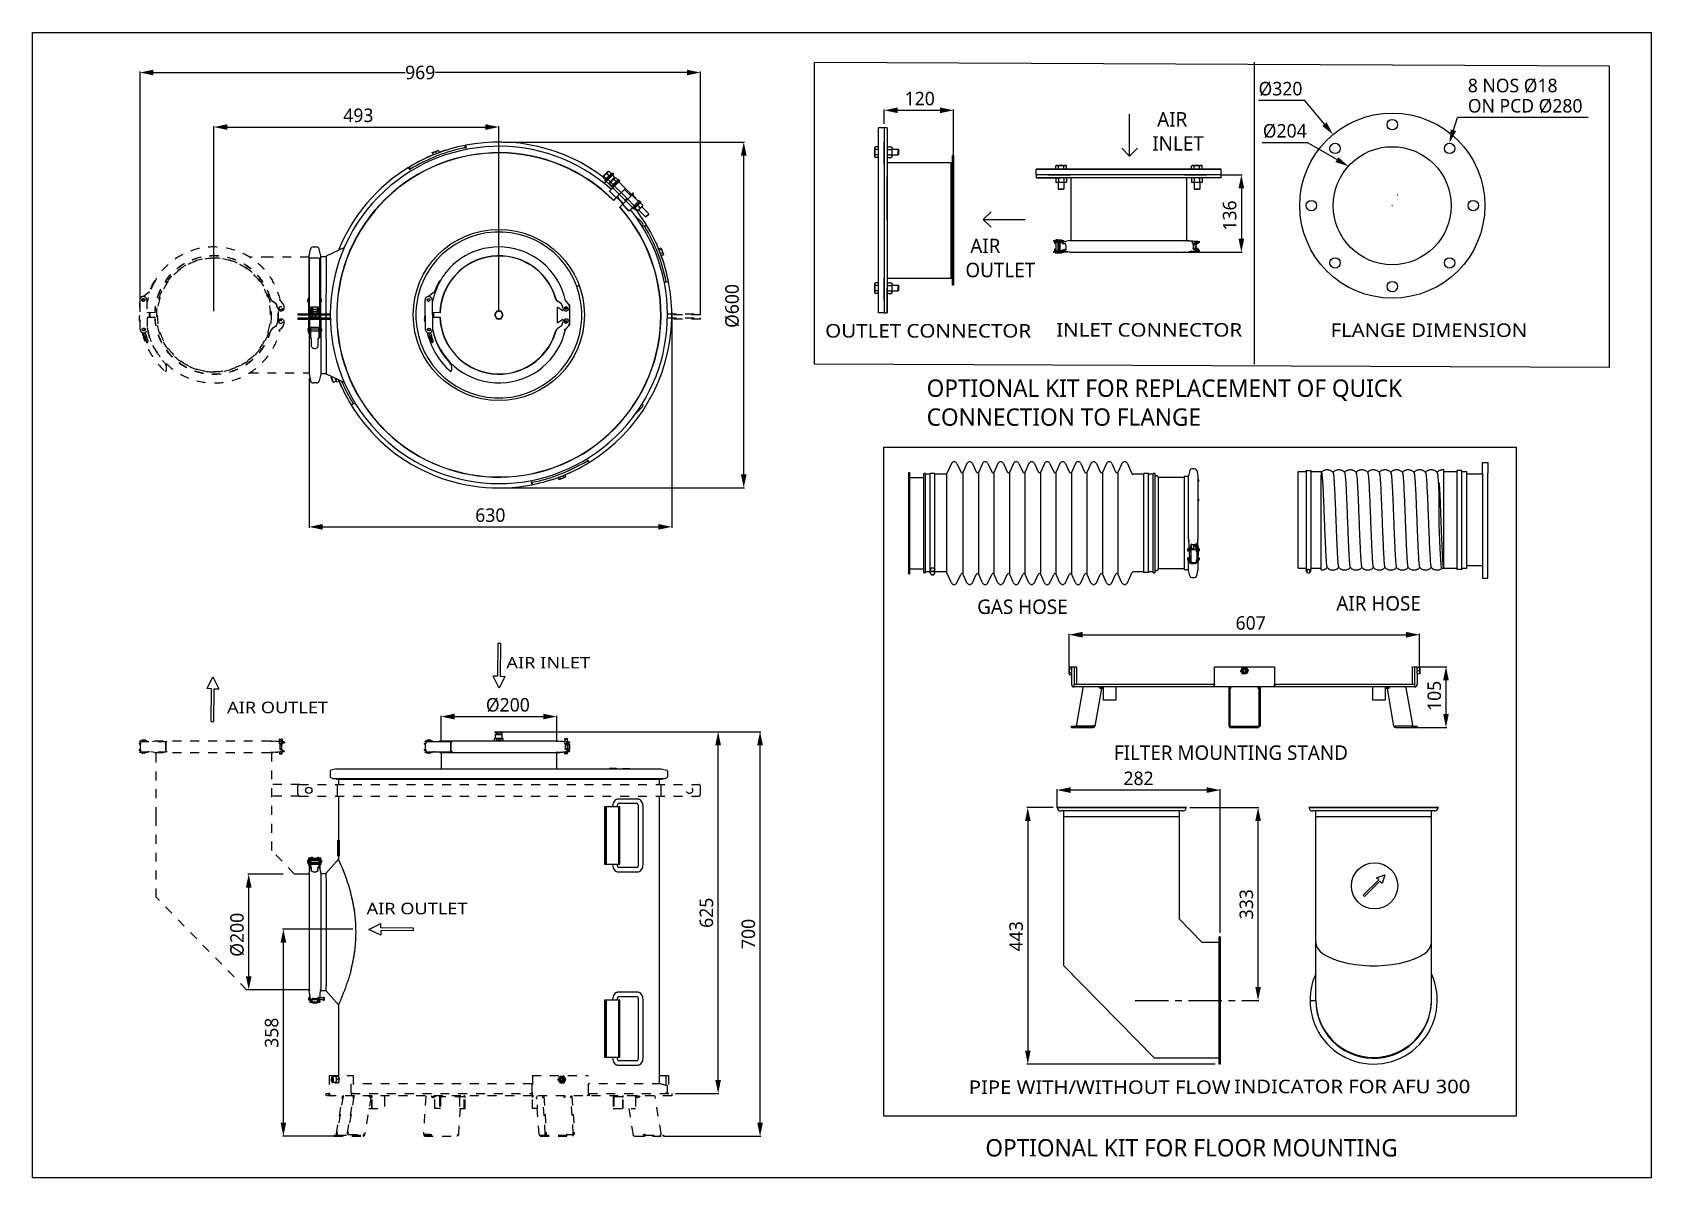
# Model space of a CAD drawing. Header units: millimetres. Extents: x 0 to 2800, y 0 to 1980.
import ezdxf
from ezdxf.enums import TextEntityAlignment as Align

# ---------------------------------------------------------------- set-up
doc = ezdxf.new("R2010")
doc.units = ezdxf.units.MM
doc.header["$LTSCALE"] = 154
doc.header["$PDMODE"] = 3
doc.header["$PDSIZE"] = 8
doc.linetypes.add('CENTER', pattern=[0.6, 0.375, -0.075, 0.075, -0.075])
doc.linetypes.add('DOT', pattern=[0.2, 0.1, -0.1])
doc.layers.get('0').update_dxf_attribs({"linetype": 'CONTINUOUS'})
doc.layers.get('Defpoints').update_dxf_attribs({"linetype": 'CONTINUOUS'})
for name, color, linetype in [('00_BUW_DATUM', 7, 'CONTINUOUS'), ('02___PRT_ALL_AXES', 7, 'CONTINUOUS'), ('DEFAULT_1', 7, 'CENTER')]:
    doc.layers.add(name, color=color, linetype=linetype)
doc.styles.get("Standard").update_dxf_attribs({"font": 'msyh.ttc'})
doc.dimstyles.new('DIMSTYLE_1', dxfattribs={"dimtxt": 23.333333, "dimasz": 23.333333, "dimexe": 1.5, "dimexo": 1, "dimgap": 0.875, "dimtad": 1, "dimdsep": 46, "dimtxsty": 'Standard', "dimblk": '_FILLED', "dimblk1": '_FILLED', "dimblk2": '_FILLED', "dimcen": 0.09, "dimazin": 2, "dimtp": 0.01, "dimtm": 0.01, "dimtfac": 1, "dimtofl": 0, "dimtmove": 0, "dimatfit": 3, "dimldrblk": '_FILLED', "dimfxl": 1, "dimtolj": 1, "dimarcsym": 0})
doc.dimstyles.new('DIMSTYLE_2', dxfattribs={"dimtxt": 23.333333, "dimasz": 23.333333, "dimexe": 1.5, "dimexo": 1, "dimgap": 0.875, "dimtad": 1, "dimdec": 0, "dimdsep": 46, "dimtxsty": 'Standard', "dimblk": '_FILLED', "dimblk1": '_FILLED', "dimblk2": '_FILLED', "dimcen": 0.09, "dimazin": 2, "dimtp": 0.01, "dimtm": 0.01, "dimtfac": 1, "dimtdec": 0, "dimtofl": 0, "dimtmove": 0, "dimatfit": 3, "dimldrblk": '_FILLED', "dimfxl": 1, "dimtolj": 1, "dimarcsym": 0})
doc.dimstyles.new('DIMSTYLE_3', dxfattribs={"dimtxt": 23.333333, "dimasz": 23.333333, "dimexe": 1.5, "dimexo": 1, "dimtad": 1, "dimdsep": 46, "dimtxsty": 'Standard', "dimblk": '_FILLED', "dimblk1": '_FILLED', "dimblk2": '_FILLED', "dimcen": 0.09, "dimazin": 2, "dimtp": 0.01, "dimtm": 0.01, "dimtfac": 1, "dimtofl": 0, "dimtmove": 0, "dimatfit": 1, "dimldrblk": '_FILLED', "dimfxl": 1, "dimtolj": 1, "dimarcsym": 0})
doc.dimstyles.get("Standard").update_dxf_attribs({"dimtxt": 23.333333, "dimasz": 23.333333, "dimexe": 1.5, "dimexo": 1, "dimtad": 1, "dimdsep": 46, "dimtxsty": 'Standard', "dimblk": '_FILLED', "dimblk1": '_FILLED', "dimblk2": '_FILLED', "dimcen": 0.09, "dimazin": 2, "dimtol": 1, "dimtp": 0.01, "dimtm": 0.01, "dimtfac": 1, "dimtofl": 0, "dimtmove": 0, "dimatfit": 3, "dimldrblk": '_FILLED', "dimfxl": 1, "dimtolj": 1, "dimarcsym": 0})

msp = doc.modelspace()

# ---------------------------------------------------------------- texts
at = {"linetype": 'Continuous'}
for s, height, width, p, p2 in [('OUTLET CONNECTOR', 23.3333333, 1.106244, (1370.93171, 1452.42399), (1727.10551, 1452.42399)), ('INLET CONNECTOR', 23.3333333, 1.108231, (1770.32439, 1454.00818), (2091.99754, 1454.00818)), ('FLANGE DIMENSION', 23.3333333, 1.09722, (2244.80241, 1453.40365), (2584.81538, 1453.40365)), ('AIR INLET', 20, 1.168546, (819.50867, 880.26603), (964.4114, 880.26603)), ('AIR OUTLET', 20, 1.154075, (336.74384, 802.90077), (511.21855, 802.90077)), ('AIR OUTLET', 20, 1.154075, (577.9557, 455.23147), (752.43041, 455.23147)), (' PIPE WITH/WITHOUT FLOW', 23.3333333, 1.091939, (1610.2135, 144.64406), (2072.06823, 144.64406)), (' INDICATOR FOR AFU 300', 23.3333333, 1.082355, (2069.01912, 145.94774), (2486.38617, 145.94774))]:
    msp.add_text(s, height=height, dxfattribs=dict(at, width=width)).set_placement(p, p2, align=Align.FIT)
at = {"attachment_point": 1}
for s, insert, char_height, width in [(' AIR\\PINLET', (1936.55737, 1842.21759), 25, 259.8829815), (' AIR\\POUTLET', (1613.41699, 1623.38608), 25, 259.8829815), ('OPTIONAL KIT FOR REPLACEMENT OF QUICK\\PCONNECTION TO FLANGE', (1546.4395, 1379.89386), 30, 1478.2014896), ('GAS HOSE', (1633.7748, 999.4757), 25, 259.8829815), ('AIR HOSE', (2254.83173, 1005.35507), 25, 259.8829815), ('FILTER MOUNTING STAND', (1870.09664, 747.21844), 25, 576.0551686), ('OPTIONAL KIT FOR FLOOR MOUNTING', (1647.92756, 66.52305), 30, 881.5745672)]:
    msp.add_mtext(s, dxfattribs=dict(at, insert=insert, char_height=char_height, width=width))

# ---------------------------------------------------------------- blocks, each defined once
blk = doc.blocks.new('_FILLED')
at = {"color": 0, "linetype": 'ByBlock'}
blk.add_solid([(0, 0), (-1, 0.21), (-1, -0.21)], dxfattribs=at)
blk = doc.blocks.new('*D56')
at = {"color": 0, "linetype": 'ByBlock', "lineweight": -2}
for p, q in [((554.2, 429.6), (432.5, 429.6)), ((434, 94.9), (434, 406.2)), ((526.7, 71.6), (432.5, 71.6))]:
    blk.add_line(p, q, dxfattribs=at)
at = {"layer": 'Defpoints', "color": 0}
for p in [(434, 429.6), (555.2, 429.6), (527.7, 71.6)]:
    blk.add_point(p, dxfattribs=at)
at = {"color": 0, "linetype": 'ByBlock', "lineweight": -2, "xscale": 23.3333333333, "yscale": 23.3333333333, "zscale": 23.3333333333}
for p, rotation in [((434, 429.6), 90), ((434, 71.6), 270)]:
    blk.add_blockref('_FILLED', p, dxfattribs=dict(at, rotation=rotation))
at = {"color": 0, "insert": (402, 250.5), "char_height": 23.33, "attachment_point": 2, "rotation": 90, "line_spacing_factor": 0.9}
blk.add_mtext('\\A1;358', dxfattribs=at)
blk = doc.blocks.new('*D57')
at = {"color": 0, "linetype": 'ByBlock', "lineweight": -2}
for p, q in [((815.9, 770.9), (1259.8, 770.9)), ((1258.3, 94.9), (1258.3, 747.5)), ((1091.6, 71.6), (1259.8, 71.6))]:
    blk.add_line(p, q, dxfattribs=at)
at = {"layer": 'Defpoints', "color": 0}
for p in [(814.9, 770.9), (1258.3, 770.9), (1090.6, 71.6)]:
    blk.add_point(p, dxfattribs=at)
at = {"color": 0, "linetype": 'ByBlock', "lineweight": -2, "xscale": 23.3333333333, "yscale": 23.3333333333, "zscale": 23.3333333333}
for p, rotation in [((1258.3, 770.9), 90), ((1258.3, 71.6), 270)]:
    blk.add_blockref('_FILLED', p, dxfattribs=dict(at, rotation=rotation))
at = {"color": 0, "insert": (1226.3, 421.3), "char_height": 23.33, "attachment_point": 2, "rotation": 90, "line_spacing_factor": 0.9}
blk.add_mtext('\\A1;700', dxfattribs=at)
blk = doc.blocks.new('*D58')
at = {"color": 0, "linetype": 'Continuous', "lineweight": -2}
for p, q in [((706.6, 754.3), (706.6, 798.6)), ((729.9, 797.1), (883.3, 797.1)), ((906.6, 754.3), (906.6, 798.6))]:
    blk.add_line(p, q, dxfattribs=at)
at = {"layer": 'Defpoints', "color": 0}
for p in [(906.6, 797.1), (706.6, 753.3), (906.6, 753.3)]:
    blk.add_point(p, dxfattribs=at)
at = {"color": 0, "linetype": 'ByBlock', "lineweight": -2, "xscale": 23.3333333333, "yscale": 23.3333333333, "zscale": 23.3333333333, "rotation": 180}
blk.add_blockref('_FILLED', (706.6, 797.1), dxfattribs=at)
at = {"color": 0, "linetype": 'ByBlock', "lineweight": -2, "xscale": 23.3333333333, "yscale": 23.3333333333, "zscale": 23.3333333333}
blk.add_blockref('_FILLED', (906.6, 797.1), dxfattribs=at)
at = {"color": 0, "insert": (822.2, 829.1), "char_height": 23.33, "attachment_point": 2, "line_spacing_factor": 0.9}
blk.add_mtext('\\A1;%%c200', dxfattribs=at)
blk = doc.blocks.new('*D59')
at = {"color": 0, "linetype": 'Continuous', "lineweight": -2}
for p, q in [((433.6, 524.8), (372.6, 524.8)), ((374.1, 348.2), (374.1, 501.5)), ((480.6, 324.8), (372.6, 324.8))]:
    blk.add_line(p, q, dxfattribs=at)
at = {"layer": 'Defpoints', "color": 0}
for p in [(374.1, 524.8), (434.6, 524.8), (481.6, 324.8)]:
    blk.add_point(p, dxfattribs=at)
at = {"color": 0, "linetype": 'ByBlock', "lineweight": -2, "xscale": 23.3333333333, "yscale": 23.3333333333, "zscale": 23.3333333333}
for p, rotation in [((374.1, 524.8), 89.9999989608), ((374.1, 324.8), 269.9999989607999)]:
    blk.add_blockref('_FILLED', p, dxfattribs=dict(at, rotation=rotation))
at = {"color": 0, "insert": (342.1, 457.8), "char_height": 23.333, "attachment_point": 3, "rotation": 90, "line_spacing_factor": 0.9}
blk.add_mtext('\\A1;%%c{\\A1;200}', dxfattribs=at)
blk = doc.blocks.new('*D60')
at = {"color": 0, "linetype": 'Continuous', "lineweight": -2}
for p, q in [((1105.6, 1495.5), (1105.6, 1123.6)), ((478.5, 1382.4), (478.5, 1123.6)), ((501.8, 1125.1), (1082.3, 1125.1))]:
    blk.add_line(p, q, dxfattribs=at)
at = {"layer": 'Defpoints', "color": 0}
for p in [(1105.6, 1496.5), (478.5, 1383.4), (1105.6, 1125.1)]:
    blk.add_point(p, dxfattribs=at)
at = {"color": 0, "linetype": 'ByBlock', "lineweight": -2, "xscale": 23.3333333333, "yscale": 23.3333333333, "zscale": 23.3333333333}
for p, rotation in [((478.5, 1125.1), 179.9999902786), ((1105.6, 1125.1), 359.9999902786)]:
    blk.add_blockref('_FILLED', p, dxfattribs=dict(at, rotation=rotation))
at = {"color": 0, "insert": (791.9, 1157.1), "char_height": 23.333, "attachment_point": 2, "rotation": 360, "line_spacing_factor": 0.9}
blk.add_mtext('\\A1;\\A1;630', dxfattribs=at)
blk = doc.blocks.new('*D61')
at = {"color": 0, "linetype": 'Continuous', "lineweight": -2}
for p, q in [((813.3, 1790.4), (1231.6, 1790.4)), ((1230.1, 1215.8), (1230.1, 1767.1)), ((813.3, 1192.4), (1231.6, 1192.4))]:
    blk.add_line(p, q, dxfattribs=at)
at = {"layer": 'Defpoints', "color": 0}
for p in [(812.3, 1790.4), (1230.1, 1790.4), (812.3, 1192.4)]:
    blk.add_point(p, dxfattribs=at)
at = {"color": 0, "linetype": 'ByBlock', "lineweight": -2, "xscale": 23.3333333333, "yscale": 23.3333333333, "zscale": 23.3333333333}
for p, rotation in [((1230.1, 1790.4), 90), ((1230.1, 1192.4), 270)]:
    blk.add_blockref('_FILLED', p, dxfattribs=dict(at, rotation=rotation))
at = {"color": 0, "insert": (1198.1, 1507), "char_height": 23.33, "attachment_point": 2, "rotation": 90, "line_spacing_factor": 0.9}
blk.add_mtext('\\A1;%%c600', dxfattribs=at)
blk = doc.blocks.new('*D62')
at = {"color": 0, "linetype": 'ByBlock', "lineweight": -2}
for p, q in [((813.5, 770.9), (1187.3, 770.9)), ((1185.8, 168.9), (1185.8, 747.5)), ((1112.3, 145.6), (1187.3, 145.6))]:
    blk.add_line(p, q, dxfattribs=at)
at = {"layer": 'Defpoints', "color": 0}
for p in [(812.5, 770.9), (1185.8, 770.9), (1111.3, 145.6)]:
    blk.add_point(p, dxfattribs=at)
at = {"color": 0, "linetype": 'ByBlock', "lineweight": -2, "xscale": 23.3333333333, "yscale": 23.3333333333, "zscale": 23.3333333333}
for p, rotation in [((1185.8, 770.9), 90), ((1185.8, 145.6), 270)]:
    blk.add_blockref('_FILLED', p, dxfattribs=dict(at, rotation=rotation))
at = {"color": 0, "insert": (1153.8, 457.9), "char_height": 23.33, "attachment_point": 2, "rotation": 90, "line_spacing_factor": 0.9}
blk.add_mtext('\\A1;625', dxfattribs=at)
blk = doc.blocks.new('*D64')
at = {"color": 0, "lineweight": -2}
for p, q in [((314, 1498.1), (314, 1817.8)), ((337.3, 1816.3), (783.3, 1816.3)), ((806.6, 1498.1), (806.6, 1817.8))]:
    blk.add_line(p, q, dxfattribs=at)
at = {"layer": 'Defpoints', "color": 0}
for p in [(806.6, 1816.3), (314, 1497.1), (806.6, 1497.1)]:
    blk.add_point(p, dxfattribs=at)
at = {"color": 0, "linetype": 'ByBlock', "lineweight": -2, "xscale": 23.3333333333, "yscale": 23.3333333333, "zscale": 23.3333333333, "rotation": 180}
blk.add_blockref('_FILLED', (314, 1816.3), dxfattribs=at)
at = {"color": 0, "linetype": 'ByBlock', "lineweight": -2, "xscale": 23.3333333333, "yscale": 23.3333333333, "zscale": 23.3333333333}
blk.add_blockref('_FILLED', (806.6, 1816.3), dxfattribs=at)
at = {"color": 0, "insert": (563.7, 1848.3), "char_height": 23.33, "attachment_point": 2, "line_spacing_factor": 0.9}
blk.add_mtext('\\A1;493', dxfattribs=at)
blk = doc.blocks.new('ARROW_4_BL1', base_point=(936.8, 884.4))
at = {"color": 7, "linetype": 'Continuous'}
for p, q in [((935.1, 923.1), (934.5, 866.5)), ((939.8, 923), (935.1, 923.1)), ((939.8, 923), (939.1, 866.5)), ((934.5, 866.5), (926.8, 866.6)), ((937.3, 845.8), (926.8, 866.6)), ((946.8, 866.4), (937.3, 845.8)), ((939.1, 866.5), (946.8, 866.4))]:
    blk.add_line(p, q, dxfattribs=at)
blk = doc.blocks.new('ARROW_4_BL2', base_point=(750.6, 429.2))
at = {"color": 7, "linetype": 'Continuous'}
for p, q in [((712, 428.7), (732.8, 439.2)), ((732.6, 419.2), (712, 428.7)), ((732.7, 426.9), (732.6, 419.2)), ((732.7, 431.5), (732.8, 439.2)), ((789.3, 430.9), (732.7, 431.5)), ((789.2, 426.2), (732.7, 426.9)), ((789.2, 426.2), (789.3, 430.9))]:
    blk.add_line(p, q, dxfattribs=at)
blk = doc.blocks.new('*D161')
at = {"color": 0, "linetype": 'Continuous', "lineweight": -2}
for p, q in [((1792.6, 883.1), (1792.6, 940.1)), ((1816, 938.6), (2375.3, 938.6)), ((2398.6, 882.8), (2398.6, 940.1))]:
    blk.add_line(p, q, dxfattribs=at)
at = {"layer": 'Defpoints', "color": 0}
for p in [(2398.6, 938.6), (1792.6, 882.1), (2398.6, 881.8)]:
    blk.add_point(p, dxfattribs=at)
at = {"color": 0, "linetype": 'ByBlock', "lineweight": -2, "xscale": 23.3333333333, "yscale": 23.3333333333, "zscale": 23.3333333333, "rotation": 180}
blk.add_blockref('_FILLED', (1792.6, 938.6), dxfattribs=at)
at = {"color": 0, "linetype": 'ByBlock', "lineweight": -2, "xscale": 23.3333333333, "yscale": 23.3333333333, "zscale": 23.3333333333}
blk.add_blockref('_FILLED', (2398.6, 938.6), dxfattribs=at)
at = {"color": 0, "insert": (2106.7, 970.6), "char_height": 23.33, "attachment_point": 2, "line_spacing_factor": 0.9}
blk.add_mtext('\\A1;607', dxfattribs=at)
blk = doc.blocks.new('*D162')
at = {"color": 0, "linetype": 'Continuous', "lineweight": -2}
for p, q in [((2397, 883.3), (2445.9, 883.3)), ((2444.4, 860), (2444.4, 801.6)), ((2395.5, 778.3), (2445.9, 778.3))]:
    blk.add_line(p, q, dxfattribs=at)
at = {"layer": 'Defpoints', "color": 0}
for p in [(2396, 883.3), (2394.5, 778.3), (2444.4, 778.3)]:
    blk.add_point(p, dxfattribs=at)
at = {"color": 0, "linetype": 'ByBlock', "lineweight": -2, "xscale": 23.3333333333, "yscale": 23.3333333333, "zscale": 23.3333333333}
for p, rotation in [((2444.4, 883.3), 90), ((2444.4, 778.3), 270)]:
    blk.add_blockref('_FILLED', p, dxfattribs=dict(at, rotation=rotation))
at = {"color": 0, "insert": (2412.4, 832.9), "char_height": 23.33, "attachment_point": 2, "rotation": 90, "line_spacing_factor": 0.9}
blk.add_mtext('\\A1;105', dxfattribs=at)
blk = doc.blocks.new('*D163')
at = {"color": 0, "linetype": 'Continuous', "lineweight": -2}
for p, q in [((2001.4, 639.9), (2121, 639.9)), ((2119.5, 329.7), (2119.5, 616.5)), ((2091.4, 306.4), (2121, 306.4))]:
    blk.add_line(p, q, dxfattribs=at)
at = {"layer": 'Defpoints', "color": 0}
for p in [(2000.4, 639.9), (2119.5, 639.9), (2090.4, 306.4)]:
    blk.add_point(p, dxfattribs=at)
at = {"color": 0, "linetype": 'ByBlock', "lineweight": -2, "xscale": 23.3333333333, "yscale": 23.3333333333, "zscale": 23.3333333333}
for p, rotation in [((2119.5, 639.9), 90), ((2119.5, 306.4), 270)]:
    blk.add_blockref('_FILLED', p, dxfattribs=dict(at, rotation=rotation))
at = {"color": 0, "insert": (2087.5, 472.6), "char_height": 23.33, "attachment_point": 2, "rotation": 90, "line_spacing_factor": 0.9}
blk.add_mtext('\\A1;333', dxfattribs=at)
blk = doc.blocks.new('*D164')
at = {"color": 0, "linetype": 'Continuous', "lineweight": -2}
for p, q in [((1771.9, 639.5), (1771.9, 671.5)), ((2030.6, 670), (1795.2, 670)), ((2053.9, 423.1), (2053.9, 671.5))]:
    blk.add_line(p, q, dxfattribs=at)
at = {"layer": 'Defpoints', "color": 0}
for p in [(1771.9, 670), (1771.9, 638.5), (2053.9, 422.1)]:
    blk.add_point(p, dxfattribs=at)
at = {"color": 0, "linetype": 'ByBlock', "lineweight": -2, "xscale": 23.3333333333, "yscale": 23.3333333333, "zscale": 23.3333333333, "rotation": 180}
blk.add_blockref('_FILLED', (1771.9, 670), dxfattribs=at)
at = {"color": 0, "linetype": 'ByBlock', "lineweight": -2, "xscale": 23.3333333333, "yscale": 23.3333333333, "zscale": 23.3333333333}
blk.add_blockref('_FILLED', (2053.9, 670), dxfattribs=at)
at = {"color": 0, "insert": (1912.8, 702), "char_height": 23.33, "attachment_point": 2, "line_spacing_factor": 0.9}
blk.add_mtext('\\A1;282', dxfattribs=at)
blk = doc.blocks.new('*D165')
at = {"color": 0, "linetype": 'Continuous', "lineweight": -2}
for p, q in [((1765.2, 639.7), (1719.8, 639.7)), ((1721.3, 616.4), (1721.3, 219.7)), ((2045.3, 196.4), (1719.8, 196.4))]:
    blk.add_line(p, q, dxfattribs=at)
at = {"layer": 'Defpoints', "color": 0}
for p in [(1766.2, 639.7), (1721.3, 196.4), (2046.3, 196.4)]:
    blk.add_point(p, dxfattribs=at)
at = {"color": 0, "linetype": 'ByBlock', "lineweight": -2, "xscale": 23.3333333333, "yscale": 23.3333333333, "zscale": 23.3333333333}
for p, rotation in [((1721.3, 639.7), 89.99999999999997), ((1721.3, 196.4), 269.9999999999999)]:
    blk.add_blockref('_FILLED', p, dxfattribs=dict(at, rotation=rotation))
at = {"color": 0, "insert": (1689.3, 417.2), "char_height": 23.33, "attachment_point": 2, "rotation": 90, "line_spacing_factor": 0.9}
blk.add_mtext('\\A1;443', dxfattribs=at)
blk = doc.blocks.new('ARROW_4_BL0', base_point=(2413.8, 438.7))
at = {"color": 7, "linetype": 'Continuous'}
for p, q in [((2395, 422.2), (2422, 448.5)), ((2418.4, 452.2), (2432.6, 457.4)), ((2422, 448.5), (2418.4, 452.2)), ((2432.6, 457.4), (2427.7, 442.6)), ((2395, 422.2), (2397.2, 419.9)), ((2397.2, 419.9), (2424.1, 446.3)), ((2424.1, 446.3), (2427.7, 442.6))]:
    blk.add_line(p, q, dxfattribs=at)
blk = doc.blocks.new('*D176')
at = {"color": 0, "linetype": 'Continuous', "lineweight": -2}
for p, q in [((1473, 1821.8), (1473, 1846.8)), ((1496.3, 1845.3), (1569.6, 1845.3)), ((1593, 1768.1), (1593, 1846.8))]:
    blk.add_line(p, q, dxfattribs=at)
at = {"layer": 'Defpoints', "color": 0}
for p in [(1473, 1820.8), (1593, 1845.3), (1593, 1767.1)]:
    blk.add_point(p, dxfattribs=at)
at = {"color": 0, "linetype": 'ByBlock', "lineweight": -2, "xscale": 23.3333333333, "yscale": 23.3333333333, "zscale": 23.3333333333, "rotation": 180}
blk.add_blockref('_FILLED', (1473, 1845.3), dxfattribs=at)
at = {"color": 0, "linetype": 'ByBlock', "lineweight": -2, "xscale": 23.3333333333, "yscale": 23.3333333333, "zscale": 23.3333333333}
blk.add_blockref('_FILLED', (1593, 1845.3), dxfattribs=at)
at = {"color": 0, "insert": (1534.4, 1877.3), "char_height": 23.33, "attachment_point": 2, "line_spacing_factor": 0.9}
blk.add_mtext('\\A1;120', dxfattribs=at)
blk = doc.blocks.new('*D177')
at = {"color": 0, "linetype": 'Continuous', "lineweight": -2}
for p in [(2120.3, 1862.7), (2234.2, 1821.3)]:
    blk.add_line(p, (2199.7, 1862.7), dxfattribs=at)
at = {"color": 0, "linetype": 'Continuous'}
for p, q in [((2351.5, 1680.5), (2351.7, 1680.5)), ((2351.6, 1680.4), (2351.6, 1680.6))]:
    blk.add_line(p, q, dxfattribs=at)
at = {"layer": 'Defpoints', "color": 0}
for p in [(2249.2, 1803.4), (2454.1, 1557.6)]:
    blk.add_point(p, dxfattribs=at)
at = {"color": 0, "linetype": 'ByBlock', "lineweight": -2, "xscale": 23.3333333333, "yscale": 23.3333333333, "zscale": 23.3333333333, "rotation": 309.8124427241772}
blk.add_blockref('_FILLED', (2249.2, 1803.4), dxfattribs=at)
at = {"color": 0, "insert": (2120.3, 1894.4), "char_height": 23.333, "attachment_point": 1, "line_spacing_factor": 0.9}
blk.add_mtext('\\A1;%%c{\\A1;320}', dxfattribs=at)
blk = doc.blocks.new('*D178')
at = {"color": 0, "linetype": 'Continuous', "lineweight": -2}
for p in [(2457.3, 1810.8), (2690.3, 1833.1)]:
    blk.add_line(p, (2464.3, 1833.1), dxfattribs=at)
at = {"color": 0, "linetype": 'Continuous'}
for p, q in [((2447.5, 1780), (2447.7, 1780)), ((2447.6, 1779.9), (2447.6, 1780.1))]:
    blk.add_line(p, q, dxfattribs=at)
at = {"layer": 'Defpoints', "color": 0}
for p in [(2444.9, 1771.4), (2450.3, 1788.6)]:
    blk.add_point(p, dxfattribs=at)
at = {"color": 0, "linetype": 'ByBlock', "lineweight": -2, "xscale": 23.3333333333, "yscale": 23.3333333333, "zscale": 23.3333333333, "rotation": 252.5845423650801}
blk.add_blockref('_FILLED', (2450.3, 1788.6), dxfattribs=at)
at = {"color": 0, "insert": (2482.2, 1899.8), "char_height": 23.333, "attachment_point": 1, "line_spacing_factor": 0.9}
blk.add_mtext('\\A1;8 NOS %%c{\\A1;18\\PON PCD %%c280}', dxfattribs=at)
blk = doc.blocks.new('*D179')
at = {"color": 0, "linetype": 'Continuous', "lineweight": -2}
for p, q in [((2056.8, 1733.6), (2092.1, 1733.6)), ((2090.6, 1710.3), (2090.6, 1623.3)), ((1997.3, 1600), (2092.1, 1600))]:
    blk.add_line(p, q, dxfattribs=at)
at = {"layer": 'Defpoints', "color": 0}
for p in [(2055.8, 1733.6), (1996.3, 1600), (2090.6, 1600)]:
    blk.add_point(p, dxfattribs=at)
at = {"color": 0, "linetype": 'ByBlock', "lineweight": -2, "xscale": 23.3333333333, "yscale": 23.3333333333, "zscale": 23.3333333333}
for p, rotation in [((2090.6, 1733.6), 90), ((2090.6, 1600), 270)]:
    blk.add_blockref('_FILLED', p, dxfattribs=dict(at, rotation=rotation))
at = {"color": 0, "insert": (2058.6, 1663.4), "char_height": 23.33, "attachment_point": 2, "rotation": 90, "line_spacing_factor": 0.9}
blk.add_mtext('\\A1;136', dxfattribs=at)
blk = doc.blocks.new('*D180')
at = {"color": 0, "linetype": 'Continuous', "lineweight": -2}
for p in [(2126.3, 1789.7), (2255.7, 1760)]:
    blk.add_line(p, (2204.2, 1789.7), dxfattribs=at)
at = {"color": 0, "linetype": 'Continuous'}
for p, q in [((2360.7, 1699.4), (2360.9, 1699.4)), ((2360.8, 1699.4), (2360.8, 1699.5))]:
    blk.add_line(p, q, dxfattribs=at)
at = {"layer": 'Defpoints', "color": 0}
for p in [(2275.9, 1748.4), (2445.7, 1650.5)]:
    blk.add_point(p, dxfattribs=at)
at = {"color": 0, "linetype": 'ByBlock', "lineweight": -2, "xscale": 23.3333333333, "yscale": 23.3333333333, "zscale": 23.3333333333, "rotation": 330.0385556277861}
blk.add_blockref('_FILLED', (2275.9, 1748.4), dxfattribs=at)
at = {"color": 0, "insert": (2203.6, 1821.5), "char_height": 23.33, "attachment_point": 3, "line_spacing_factor": 0.9}
blk.add_mtext('\\A1;%%c204', dxfattribs=at)
blk = doc.blocks.new('*D181')
at = {"color": 0, "lineweight": -2}
for p, q in [((186.1, 1500.1), (186.1, 1912.1)), ((209.4, 1910.6), (644.4, 1910.6)), ((1131.8, 1910.6), (696.8, 1910.6)), ((1155.1, 1492.4), (1155.1, 1912.1))]:
    blk.add_line(p, q, dxfattribs=at)
at = {"layer": 'Defpoints', "color": 0}
for p in [(1155.1, 1910.6), (186.1, 1499.1), (1155.1, 1491.4)]:
    blk.add_point(p, dxfattribs=at)
at = {"color": 0, "linetype": 'ByBlock', "lineweight": -2, "xscale": 23.3333333333, "yscale": 23.3333333333, "zscale": 23.3333333333, "rotation": 180}
blk.add_blockref('_FILLED', (186.1, 1910.6), dxfattribs=at)
at = {"color": 0, "linetype": 'ByBlock', "lineweight": -2, "xscale": 23.3333333333, "yscale": 23.3333333333, "zscale": 23.3333333333}
blk.add_blockref('_FILLED', (1155.1, 1910.6), dxfattribs=at)
at = {"color": 0, "insert": (670.6, 1910.6), "char_height": 23.33, "attachment_point": 5}
blk.add_mtext('\\A1;969', dxfattribs=at)

# ---------------------------------------------------------------- dimensions: what is measured, and where the dimension line sits
dim = msp.add_linear_dim(base=(1155.09781, 1910.58608), p1=(186.11133, 1499.14176), p2=(1155.09781, 1491.4401), text='969', dimstyle='Standard', override={"dimtad": 0, "dimtih": 1, "dimtoh": 1, "dimdec": 4, "dimzin": 0, "dimcen": 25.2, "dimadec": 0, "dimazin": 0, "dimtdec": 4, "dimtzin": 0})
dim.commit()
dim.dimension.update_dxf_attribs({"geometry": '*D181', "text_midpoint": (670.60457, 1910.58608)})
at = {"linetype": 'Continuous'}
for base, p1, p2, text, dimstyle, picture, middle in [((1592.97771, 1845.33725), (1472.97771, 1820.75986), (1592.97771, 1767.09319), '120', 'DIMSTYLE_2', '*D176', (1534.40926, 1845.33725)), ((2398.63234, 938.63465), (1792.62358, 882.12288), (2398.63234, 881.816), '607', 'DIMSTYLE_2', '*D161', (2106.65186, 938.63465)), ((906.59944, 797.13419), (706.59948, 753.26328), (906.59944, 753.26328), '%%c<>', 'DIMSTYLE_1', '*D58', (822.15502, 797.13419))]:
    dim = msp.add_linear_dim(base=base, p1=p1, p2=p2, text=text, dimstyle=dimstyle, dxfattribs=at)
    dim.commit()
    dim.dimension.update_dxf_attribs({"geometry": picture, "text_midpoint": middle, "dimtype": 160})
for p1, p2, text, picture, middle in [((2454.05582, 1557.58086), (2249.16733, 1803.3871), '%%c{\\A1;<>}', '*D177', (2158.55538, 1862.69031)), ((2444.92316, 1771.40257), (2450.31053, 1788.57744), '8 NOS %%c{\\A1;<>\\PON PCD %%c280}', '*D178', (2586.26389, 1833.10489)), ((2445.71062, 1650.50068), (2275.90373, 1748.38644), '%%c204', '*D180', (2164.91483, 1789.72015))]:
    dim = msp.add_diameter_dim_2p(p1=p1, p2=p2, text=text, dimstyle='DIMSTYLE_3', override={"dimtih": 1, "dimtoh": 1, "dimpost": '<>', "dimtxsty": 'Standard'}, dxfattribs=at)
    dim.commit()
    dim.dimension.update_dxf_attribs({"geometry": picture, "text_midpoint": middle, "dimtype": 163})
dim = msp.add_linear_dim(base=(806.59944, 1816.28931), p1=(313.95781, 1497.10677), p2=(806.59944, 1497.1095), dimstyle='DIMSTYLE_2')
dim.commit()
dim.dimension.update_dxf_attribs({"geometry": '*D64', "text_midpoint": (563.73756, 1816.28931), "dimtype": 160})
for base, p1, p2, angle, text, dimstyle, picture, middle in [((1230.1315, 1790.44283), (812.26611, 1192.44283), (812.26611, 1790.44283), 90, '%%c600', 'DIMSTYLE_1', '*D61', (1230.1315, 1506.99839)), ((1105.59938, 1125.12799), (478.4868, 1383.42966), (1105.59945, 1496.5047), 359.99999028, '\\A1;630', 'DIMSTYLE_2', '*D60', (791.93117, 1125.12804)), ((374.06286, 524.84257), (481.59944, 324.84257), (434.59207, 524.84257), 89.99999896, '%%c{\\A1;<>}', 'DIMSTYLE_1', '*D59', (374.06286, 419.52089))]:
    dim = msp.add_linear_dim(base=base, p1=p1, p2=p2, angle=angle, text=text, dimstyle=dimstyle, override={"dimtxsty": 'Standard'}, dxfattribs=at)
    dim.commit()
    dim.dimension.update_dxf_attribs({"geometry": picture, "text_midpoint": middle, "dimtype": 160})
dim = msp.add_linear_dim(base=(2090.61147, 1599.98112), p1=(2055.80241, 1733.63866), p2=(1996.28291, 1599.98112), angle=270, text='136', dimstyle='DIMSTYLE_1', dxfattribs=at)
dim.commit()
dim.dimension.update_dxf_attribs({"geometry": '*D179', "text_midpoint": (2090.61147, 1663.4472), "dimtype": 160})
for base, p1, p2, angle, picture, middle in [((2444.38575, 778.30102), (2395.99776, 883.30102), (2394.53571, 778.30102), 270, '*D162', (2444.38575, 832.92649)), ((1771.88419, 670.00033), (2053.92793, 422.07252), (1771.88419, 638.49826), 180, '*D164', (1912.79417, 670.00033)), ((1721.27838, 196.40585), (1766.21752, 639.71631), (2046.26126, 196.40585), 270, '*D165', (1721.27838, 417.22289)), ((2119.4737, 639.88297), (2090.42793, 306.40585), (2000.36903, 639.88297), 90, '*D163', (2119.4737, 472.62393))]:
    dim = msp.add_linear_dim(base=base, p1=p1, p2=p2, angle=angle, dimstyle='DIMSTYLE_2', dxfattribs=at)
    dim.commit()
    dim.dimension.update_dxf_attribs({"geometry": picture, "text_midpoint": middle, "dimtype": 160})
at = {"linetype": 'ByBlock'}
for base, p1, p2, dimstyle, picture, middle in [((1185.80685, 770.86181), (1111.26611, 145.56181), (812.54942, 770.86181), 'DIMSTYLE_2', '*D62', (1185.80685, 457.87293)), ((434.02248, 429.56181), (527.72089, 71.56181), (555.17911, 429.56181), 'DIMSTYLE_1', '*D56', (434.02248, 250.49531))]:
    dim = msp.add_linear_dim(base=base, p1=p1, p2=p2, angle=90, dimstyle=dimstyle, dxfattribs=at)
    dim.commit()
    dim.dimension.update_dxf_attribs({"geometry": picture, "text_midpoint": middle, "dimtype": 160})
dim = msp.add_linear_dim(base=(1258.28929, 770.86181), p1=(1090.64322, 71.56181), p2=(814.92006, 770.86181), angle=90, text='700', dimstyle='DIMSTYLE_2', dxfattribs=at)
dim.commit()
dim.dimension.update_dxf_attribs({"geometry": '*D57', "text_midpoint": (1258.28929, 421.28149), "dimtype": 160})

# ---------------------------------------------------------------- linework, layer by layer
at = {"linetype": 'Continuous'}
for p, q in [((0, 0), (0, 1980)), ((0, 1980), (2800, 1980)), ((2800, 0), (2800, 1980)), ((1472.97771, 1815.09319), (1472.97771, 1495.09319)), ((1477.97771, 1815.09319), (1472.97771, 1815.09319)), ((1477.97771, 1815.09319), (1477.97771, 1495.09319)), ((692.98466, 1768.06746), (684.21254, 1764.65472)), ((691.52192, 1772.0623), (691.52558, 1772.06499)), ((691.52558, 1772.06499), (701.77505, 1776.05249)), ((691.62019, 1771.57469), (693.00383, 1768.01818)), ((691.78719, 1771.63966), (693.15002, 1768.13666)), ((694.37117, 1768.60688), (693.98612, 1768.45708)), ((696.99441, 1773.6655), (698.37805, 1770.10899)), ((701.77505, 1776.05249), (701.77755, 1776.05211)), ((702.19744, 1771.65165), (702.01258, 1771.57973)), ((702.03462, 1775.62637), (703.39744, 1772.12337)), ((712.17121, 1775.53189), (703.26527, 1772.06708)), ((749.20125, 1779.78542), (748.22509, 1784.6892)), ((750.18201, 1779.98065), (749.20125, 1779.78542)), ((749.20617, 1784.88279), (750.18201, 1779.98065)), ((1592.97771, 1767.09319), (1590.97771, 1767.09319)), ((1590.97771, 1655.28867), (1590.97771, 1767.09319)), ((1592.97771, 1767.09319), (1590.97771, 1767.09319)), ((1592.97771, 1767.09319), (1592.97771, 1655.28867)), ((653.18897, 1742.24599), (650.59536, 1746.51875)), ((651.44933, 1747.03908), (653.52491, 1743.61973)), ((654.04381, 1742.76489), (653.18897, 1742.24599)), ((654.04381, 1742.76489), (653.53511, 1743.60293)), ((986.96304, 1731.62765), (995.01948, 1739.6841)), ((989.78918, 1724.83714), (1001.80999, 1736.85796)), ((990.00131, 1722.50369), (1004.14344, 1736.64582)), ((995.01948, 1739.6841), (996.51049, 1739.6841)), ((1000.94203, 1735.99), (997.41571, 1739.51633)), ((1001.80999, 1736.85796), (1003.08278, 1735.58516)), ((1004.14344, 1736.64582), (1005.34552, 1735.44374)), ((1477.97771, 1755.09319), (1588.97771, 1755.09319)), ((1588.97771, 1555.09319), (1588.97771, 1755.09319)), ((986.96304, 1731.62765), (986.96304, 1730.13665)), ((990.65713, 1725.7051), (987.13081, 1729.23143)), ((992.08152, 1727.12948), (988.55519, 1730.65581)), ((988.87642, 1718.97464), (1005.34552, 1735.44374)), ((989.78918, 1724.83714), (991.06197, 1723.56435)), ((990.00131, 1722.50369), (991.20339, 1721.30161)), ((992.40852, 1722.50674), (1001.17665, 1713.73862)), ((997.22396, 1732.27193), (993.69764, 1735.79826)), ((999.52208, 1721.7007), (995.56228, 1725.6605)), ((997.56735, 1705.03815), (1015.59857, 1723.06937)), ((998.20603, 1720.38466), (1006.26248, 1728.4411)), ((998.20603, 1720.38466), (998.20603, 1717.91265)), ((1001.73299, 1714.29496), (998.20666, 1717.82128)), ((1004.45832, 1717.02029), (1000.93199, 1720.54661)), ((1001.03217, 1713.59414), (1013.05299, 1725.61496)), ((1003.57776, 1711.04856), (1001.03217, 1713.59414)), ((1014.32578, 1724.34217), (1002.30497, 1712.32135)), ((1002.87065, 1732.96887), (1007.39842, 1728.4411)), ((1003.72223, 1711.19303), (1037.66336, 1677.25191)), ((1009.76791, 1722.32988), (1006.24158, 1725.85621)), ((1006.26248, 1728.4411), (1008.73449, 1728.4411)), ((1018.18969, 1703.03308), (1006.87599, 1714.34679)), ((1008.73387, 1728.44211), (1008.82585, 1728.44047)), ((1012.35218, 1724.91415), (1008.82585, 1728.44047)), ((1025.49807, 1710.34145), (1008.89138, 1693.73477)), ((1015.59857, 1723.06937), (1013.05299, 1725.61496)), ((1035.60969, 1700.22983), (1014.18436, 1721.65516)), ((1023.7303, 1708.57369), (1035.04401, 1697.25998)), ((1735.80241, 1733.63866), (1735.80241, 1728.63866)), ((2055.80241, 1733.63866), (1735.80241, 1733.63866)), ((1735.80241, 1733.63866), (1735.80241, 1728.63866)), ((2055.80241, 1733.63866), (1735.80241, 1733.63866)), ((2055.80241, 1728.63866), (1735.80241, 1728.63866)), ((2055.80241, 1728.63866), (1735.80241, 1728.63866)), ((1795.80241, 1728.63866), (1795.80241, 1620.10639)), ((1995.80241, 1728.63866), (1995.80241, 1619.71791)), ((2055.80241, 1728.63866), (2055.80241, 1733.63866)), ((1009.28743, 1694.13081), (997.97372, 1705.44452)), ((1008.88106, 1693.72444), (1004.66005, 1689.50344)), ((1015.63521, 1677.88333), (1020.42362, 1682.15415)), ((1018.07345, 1702.91683), (1029.38716, 1691.60312)), ((1020.19477, 1682.41073), (1039.28665, 1701.50262)), ((1020.19477, 1682.41073), (1031.50848, 1671.09703)), ((1020.60114, 1682.81711), (1031.91485, 1671.5034)), ((1023.94243, 1688.56256), (1028.18507, 1692.8052)), ((1029.5034, 1691.71937), (1040.81711, 1680.40566)), ((1031.50848, 1671.09703), (1049.5397, 1689.12825)), ((1033.84193, 1698.46206), (1038.08457, 1702.7047)), ((1048.12548, 1687.71404), (1036.81178, 1699.02774)), ((1038.08457, 1702.7047), (1039.28665, 1701.50262)), ((1039.49878, 1699.16917), (1038.08457, 1697.75495)), ((1038.08589, 1697.75363), (1038.62906, 1697.89917)), ((1038.22599, 1700.44196), (1039.49878, 1699.16917)), ((1050.81249, 1687.85546), (1038.79168, 1675.83464)), ((1043.13404, 1694.01145), (1039.1494, 1697.9961)), ((1052.08528, 1686.58266), (1040.06447, 1674.56185)), ((1042.89157, 1692.94795), (1043.03711, 1693.49111)), ((1055.4771, 1680.35783), (1046.2893, 1671.17003)), ((1051.2525, 1676.95692), (1047.26786, 1680.94156)), ((1052.08528, 1686.58266), (1049.5397, 1689.12825)), ((1050.66877, 1685.16615), (1050.75222, 1685.18851)), ((1055.40807, 1681.11248), (1051.42343, 1685.09712)), ((1055.4771, 1680.35783), (1055.49946, 1680.44128)), ((1040.06447, 1674.56185), (1037.51888, 1677.10743)), ((1041.48098, 1675.97836), (1041.45862, 1675.89491)), ((1041.55001, 1675.22371), (1045.53465, 1671.23906)), ((1042.27658, 1663.0592), (1054.79393, 1650.54186)), ((1046.31579, 1672.02021), (1042.33115, 1676.00485)), ((1044.1241, 1678.60824), (1044.14385, 1678.62954)), ((1044.1241, 1678.60824), (1044.1441, 1678.6293)), ((1046.2893, 1671.17003), (1046.20585, 1671.14767)), ((1048.05477, 1672.9355), (1060.07559, 1660.91469)), ((1053.71163, 1678.59236), (1065.73244, 1666.57154)), ((1065.73244, 1666.57154), (1060.07559, 1660.91469)), ((1061.4898, 1660.91469), (1060.07559, 1660.91469)), ((1065.73244, 1665.15733), (1061.4898, 1660.91469)), ((1065.73244, 1665.15733), (1065.73244, 1666.57154)), ((1588.97771, 1655.26772), (1589.24463, 1655.26775)), ((1589.24463, 1655.26775), (1589.74084, 1655.26799)), ((1589.74084, 1655.26799), (1590.19579, 1655.26844)), ((1592.97771, 1655.28867), (1590.97771, 1655.28867)), ((1590.97771, 1543.09319), (1590.97771, 1655.09319)), ((1592.97771, 1655.27121), (1592.97771, 1543.09319)), ((1057.40261, 1644.8533), (1061.67536, 1647.44692)), ((1057.92151, 1643.99846), (1057.40261, 1644.8533)), ((1057.92151, 1643.99846), (1058.75954, 1644.50716)), ((1062.19569, 1646.59295), (1058.77634, 1644.51736)), ((478.48682, 1593.78388), (481.04862, 1605.42847)), ((485.54119, 1609.0401), (491.5577, 1609.0401)), ((498.61208, 1593.78388), (496.05027, 1605.42847)), ((539.49663, 1608.27891), (508.23272, 1593.24527)), ((1082.96067, 1605.73468), (1079.81133, 1613.82973)), ((1086.46789, 1607.09915), (1082.89844, 1605.71048)), ((1083.76349, 1603.67111), (1083.23078, 1605.0404)), ((1087.39774, 1604.70908), (1083.89474, 1603.34626)), ((1089.68699, 1598.8248), (1086.16076, 1597.45294)), ((1087.22081, 1606.51873), (1086.7597, 1606.8887)), ((1087.22081, 1606.51873), (1091.20911, 1596.26722)), ((1091.20911, 1596.26722), (1091.11926, 1595.68291)), ((1765.92013, 1619.83866), (1765.92013, 1618.63866)), ((1765.92013, 1600.63866), (1765.92013, 1599.43866)), ((1783.80823, 1619.83866), (1765.92015, 1619.83866)), ((1765.92015, 1600.63866), (1790.46981, 1600.63866)), ((1783.80823, 1599.43866), (1765.92015, 1599.43866)), ((1771.22742, 1618.63866), (1765.92087, 1618.63866)), ((1767.24972, 1617.1501), (1767.24972, 1618.63866)), ((1767.24972, 1600.6501), (1767.24972, 1602.1501)), ((1779.70424, 1617.1501), (1767.25325, 1617.1501)), ((1779.70424, 1602.1501), (1767.25325, 1602.1501)), ((1767.78196, 1614.43866), (1767.78196, 1615.63866)), ((1767.78196, 1603.63866), (1767.78196, 1604.83866)), ((1767.78197, 1615.63866), (1770.17013, 1615.63866)), ((1770.17013, 1614.43866), (1767.78197, 1614.43866)), ((1767.78197, 1604.83866), (1770.17013, 1604.83866)), ((1770.17013, 1603.63866), (1767.78197, 1603.63866)), ((1768.16177, 1615.63866), (1768.16177, 1616.16302)), ((1768.16177, 1616.16302), (1770.17013, 1616.16302)), ((1768.16177, 1604.83866), (1768.16177, 1605.66302)), ((1768.16177, 1605.66302), (1770.17013, 1605.66302)), ((1769.17013, 1620.23866), (1769.17013, 1620.08866)), ((1774.67013, 1620.08866), (1769.17013, 1620.08866)), ((1774.50307, 1620.03866), (1769.3372, 1620.03866)), ((1769.42013, 1598.28866), (1769.42013, 1599.38866)), ((1774.42013, 1598.28866), (1769.42013, 1598.28866)), ((1769.4206, 1599.38866), (1774.41967, 1599.38866)), ((1774.16517, 1598.23866), (1769.6751, 1598.23866)), ((1770.17013, 1619.83866), (1770.17013, 1619.98866)), ((1770.17013, 1619.98866), (1773.67013, 1619.98866)), ((1770.17013, 1602.1501), (1770.17013, 1617.1501)), ((1773.60147, 1621.23866), (1770.24131, 1621.23866)), ((1771.37923, 1618.63866), (1771.22742, 1618.63866)), ((1771.3789, 1618.64384), (1771.30916, 1618.64347)), ((1780.84807, 1618.6501), (1771.37923, 1618.6501)), ((1773.67013, 1619.83866), (1773.67013, 1619.98866)), ((1773.67013, 1602.1501), (1773.67013, 1617.1501)), ((1773.67013, 1616.16302), (1777.43482, 1616.16302)), ((1774.02217, 1615.63866), (1773.67013, 1615.63866)), ((1777.43482, 1614.43866), (1773.67013, 1614.43866)), ((1773.67013, 1605.66302), (1777.43482, 1605.66302)), ((1774.02217, 1604.83866), (1773.67013, 1604.83866)), ((1777.43482, 1603.63866), (1773.67013, 1603.63866)), ((1775.91177, 1603.48866), (1773.67013, 1603.48866)), ((1776.19323, 1603.43866), (1773.67013, 1603.43866)), ((1773.67013, 1603.38866), (1776.66177, 1603.38866)), ((1776.66177, 1602.28866), (1773.67013, 1602.28866)), ((1776.4802, 1602.23866), (1773.67013, 1602.23866)), ((1774.02217, 1614.66302), (1774.02217, 1615.63866)), ((1774.02217, 1614.66302), (1777.43482, 1614.66302)), ((1774.02217, 1604.83866), (1774.02217, 1604.16302)), ((1774.02217, 1604.16302), (1777.43482, 1604.16302)), ((1774.42013, 1598.28866), (1774.42013, 1599.38866)), ((1774.67013, 1620.23866), (1774.67013, 1620.08866)), ((1775.05824, 1620.03866), (1775.05824, 1619.88866)), ((1780.55824, 1619.88866), (1775.07383, 1619.88866)), ((1775.30824, 1598.08866), (1775.30824, 1599.18866)), ((1775.30824, 1599.18866), (1780.30824, 1599.18866)), ((1780.30824, 1598.08866), (1775.30871, 1598.08866)), ((1780.15688, 1598.03866), (1775.45961, 1598.03866)), ((1779.95458, 1599.23866), (1775.66191, 1599.23866)), ((1775.91177, 1616.16302), (1775.91177, 1617.1501)), ((1775.91177, 1605.66302), (1775.91177, 1614.43866)), ((1775.91177, 1603.48866), (1775.91177, 1603.63866)), ((1776.05824, 1605.66302), (1776.05824, 1614.43866)), ((1776.05824, 1599.28866), (1776.05824, 1599.43866)), ((1779.55824, 1599.28866), (1776.05824, 1599.28866)), ((1779.54832, 1621.03866), (1776.06816, 1621.03866)), ((1776.66177, 1602.28866), (1776.66177, 1603.38866)), ((1777.43482, 1602.6501), (1777.43482, 1616.6501)), ((1779.55824, 1599.28866), (1779.55824, 1599.43866)), ((1780.30824, 1598.08866), (1780.30824, 1599.18866)), ((1780.37243, 1618.6501), (1780.37243, 1616.6501)), ((1780.37243, 1600.6501), (1780.37243, 1602.6501)), ((1780.55824, 1620.03866), (1780.55824, 1619.88866)), ((1780.86056, 1615.1501), (1786.40108, 1615.1501)), ((1780.86056, 1604.1501), (1786.40108, 1604.1501)), ((1780.98361, 1618.63866), (1786.78716, 1618.63866)), ((1781.79938, 1617.6501), (1781.79938, 1617.1501)), ((1781.79938, 1602.1501), (1781.79938, 1601.6501)), ((1781.79938, 1601.83866), (1785.01527, 1601.83866)), ((1793.45863, 1620.10639), (1781.81404, 1617.54458)), ((1793.45863, 1599.98112), (1781.81404, 1602.54293)), ((1783.80824, 1619.83866), (1783.80824, 1618.63866)), ((1783.80824, 1600.63866), (1783.80824, 1599.43866)), ((1793.45863, 1620.10639), (1990.6238, 1620.10639)), ((1793.45863, 1599.98112), (1996.50594, 1599.98112)), ((2000.30078, 1619.26648), (1995.33004, 1619.76542)), ((1996.50236, 1620.10639), (1995.80241, 1620.10639)), ((2004.67277, 1619.22471), (1998.72562, 1619.86249)), ((2003.47675, 1619.01152), (2000.03305, 1619.60224)), ((2004.63096, 1600.85173), (2000.04584, 1600.32209)), ((2008.93011, 1601.44028), (2002.04489, 1600.97925)), ((2005.19322, 1600.92661), (2005.22247, 1600.9311)), ((2005.64671, 1619.07984), (2006.60088, 1618.80144)), ((2006.59913, 1601.28556), (2005.65179, 1601.00915)), ((2006.67463, 1601.02681), (2013.76046, 1601.50336)), ((2013.31462, 1618.61347), (2006.93386, 1619.04264)), ((2007.52525, 1612.84376), (2012.69378, 1616.57315)), ((2007.52525, 1613.05201), (2007.52525, 1607.0355)), ((2007.52525, 1607.24376), (2012.69378, 1603.10687)), ((2008.43952, 1615.26721), (2012.53845, 1617.78568)), ((2012.61653, 1602.35649), (2008.5793, 1605.33613)), ((2012.57844, 1603.82055), (2010.10574, 1605.17833)), ((2012.72024, 1616.30418), (2010.52137, 1614.97376)), ((2012.67918, 1607.24376), (2011.3593, 1607.24376)), ((2011.39522, 1612.84376), (2012.67918, 1612.84376)), ((2016.64667, 1616.26696), (2011.49827, 1612.84376)), ((2015.90436, 1603.77693), (2012.10952, 1606.48705)), ((2016.77666, 1603.78333), (2012.15494, 1607.24376)), ((2016.28978, 1616.26961), (2012.21029, 1613.6024)), ((2012.67918, 1612.84376), (2014.9431, 1615.13425)), ((2012.67918, 1607.24376), (2012.67918, 1612.84376)), ((2012.67918, 1607.24376), (2014.84754, 1605.26603)), ((2013.75279, 1618.58447), (2013.3125, 1618.61355)), ((2014.19994, 1618.55502), (2013.75279, 1618.58447)), ((2013.759, 1601.5033), (2014.55845, 1601.55589)), ((2015.234, 1601.74376), (2013.89466, 1601.74376)), ((2015.24844, 1616.74376), (2013.90191, 1616.74376)), ((2013.92267, 1618.34376), (2015.24844, 1618.34376)), ((2013.95854, 1603.34376), (2015.234, 1603.34376)), ((2014.76775, 1618.51792), (2014.19994, 1618.55502)), ((2014.47251, 1618.47376), (2014.46052, 1618.46977)), ((2014.46052, 1601.61774), (2014.47251, 1601.61374)), ((2014.55845, 1601.55589), (2014.73622, 1601.56753)), ((2014.73622, 1601.56753), (2015.17182, 1601.59588)), ((2015.11311, 1618.49559), (2014.76775, 1618.51792)), ((2014.95382, 1618.50603), (2014.76787, 1618.51791)), ((2015.63861, 1618.46592), (2014.95382, 1618.50603)), ((2015.57997, 1618.46572), (2015.11311, 1618.49559)), ((2015.61566, 1618.37331), (2015.97705, 1618.37621)), ((2015.63861, 1601.62159), (2015.77769, 1601.62859)), ((2015.72884, 1618.35269), (2015.75523, 1618.35467)), ((2015.74079, 1603.33278), (2015.77275, 1603.32587)), ((2015.77275, 1601.72587), (2015.74079, 1601.73277)), ((2015.75523, 1618.35467), (2015.78719, 1618.3614)), ((2015.78719, 1616.7614), (2015.75523, 1616.75467)), ((2015.77275, 1603.32679), (2015.77275, 1601.72679)), ((2015.78719, 1618.36062), (2015.78719, 1616.76062)), ((2015.97622, 1616.77621), (2015.79137, 1616.77479)), ((2018.45282, 1616.74938), (2018.45282, 1618.34938)), ((2018.46045, 1601.73816), (2018.46045, 1603.33816)), ((478.48682, 1522.49594), (478.48682, 1593.78388)), ((479.14436, 1493.4401), (479.14436, 1588.45573)), ((495.94436, 1589.59035), (480.34436, 1589.59035)), ((497.14436, 1493.4401), (497.14436, 1588.45573)), ((498.61208, 1519.24594), (498.61208, 1593.78388)), ((498.61208, 1592.44283), (508.22581, 1592.44283)), ((1090.68851, 1585.87107), (1086.79408, 1595.8813)), ((1091.04639, 1595.33059), (1087.5434, 1593.96776)), ((704.87322, 1549.90022), (703.61557, 1550.08018)), ((945.46804, 1542.48485), (941.28943, 1540.94897)), ((941.37563, 1540.71382), (945.55562, 1542.24192)), ((1094.94203, 1548.84103), (1099.84582, 1549.81719)), ((1095.13726, 1547.86027), (1094.94203, 1548.84103)), ((1100.03941, 1548.8361), (1095.13726, 1547.86027)), ((1477.97771, 1555.09319), (1588.97771, 1555.09319)), ((1592.97771, 1543.09319), (1590.97771, 1543.09319)), ((476.54436, 1518.94594), (476.559, 1518.9813)), ((476.54436, 1514.04594), (476.54436, 1518.94594)), ((476.54436, 1514.04594), (476.559, 1514.01059)), ((476.559, 1518.9813), (476.59436, 1518.99594)), ((476.559, 1514.01059), (476.59436, 1513.99594)), ((476.59436, 1518.99594), (477.69436, 1518.99594)), ((476.59436, 1513.99594), (477.69436, 1513.99594)), ((477.69436, 1518.99594), (477.72971, 1518.9813)), ((477.69436, 1513.99594), (477.72971, 1514.01059)), ((477.72971, 1518.9813), (477.74436, 1518.94594)), ((477.72971, 1514.01059), (477.74436, 1514.04594)), ((477.74436, 1518.94594), (477.74436, 1514.04594)), ((477.759, 1518.26059), (477.74436, 1518.29594)), ((477.759, 1514.7313), (477.74436, 1514.69594)), ((477.79436, 1518.24594), (477.759, 1518.26059)), ((477.79436, 1514.74594), (477.759, 1514.7313)), ((477.79436, 1518.24594), (477.94436, 1518.24594)), ((477.79436, 1514.74594), (477.94436, 1514.74594)), ((477.94436, 1493.4401), (477.94436, 1522.49594)), ((479.14436, 1522.49594), (477.94436, 1522.49594)), ((498.34436, 1522.49594), (497.14436, 1522.49594)), ((498.34436, 1522.49594), (498.34436, 1493.4401)), ((498.39436, 1519.24594), (498.359, 1519.2313)), ((498.39436, 1513.74594), (498.359, 1513.76059)), ((498.54436, 1519.24594), (498.39436, 1519.24594)), ((498.54436, 1513.74594), (498.39436, 1513.74594)), ((498.61208, 1495.01133), (498.61208, 1513.74594)), ((499.54436, 1518.24594), (499.54436, 1514.74594)), ((679.66579, 1466.3123), (679.03097, 1517.30834)), ((694.95076, 1531.11132), (685.10339, 1523.37855)), ((691.03004, 1517.45771), (691.66486, 1466.46167)), ((691.08146, 1513.32705), (691.70246, 1513.39278)), ((696.32051, 1530.48563), (694.95076, 1531.11132)), ((914.31141, 1511.03172), (907.36169, 1516.02296)), ((914.23598, 1511.01713), (909.07999, 1514.32418)), ((914.26935, 1511.01759), (909.30538, 1514.32682)), ((921.79995, 1516.44283), (926.45344, 1511.20577)), ((926.38269, 1511.27247), (922.74194, 1515.30691)), ((459.09781, 1493.4401), (459.09781, 1491.4401)), ((459.09781, 1493.4401), (515.0265, 1493.4401)), ((459.09781, 1491.4401), (515.04744, 1491.4401)), ((459.09781, 1486.4401), (459.09781, 1484.4401)), ((459.09781, 1486.4401), (515.0998, 1486.4401)), ((459.09781, 1484.4401), (515.12075, 1484.4401)), ((477.94436, 1491.4401), (477.94436, 1486.4401)), ((477.94436, 1459.49989), (477.94436, 1484.4401)), ((481.04863, 1495.41766), (479.14436, 1495.11563)), ((479.14436, 1495.00628), (480.04945, 1494.99934)), ((479.14436, 1491.4401), (479.14436, 1486.4401)), ((480.04945, 1487.88035), (479.14436, 1487.8734)), ((479.14436, 1487.76404), (481.04863, 1487.46196)), ((479.14436, 1484.4401), (479.14436, 1459.49989)), ((480.04945, 1494.99934), (482.14436, 1495.33161)), ((482.61126, 1487.47395), (480.04945, 1487.88035)), ((480.74436, 1502.09132), (480.759, 1502.12667)), ((480.74436, 1497.19132), (480.74436, 1502.09132)), ((480.74436, 1497.19132), (480.759, 1497.15596)), ((480.759, 1502.12667), (480.79436, 1502.14132)), ((480.759, 1497.15596), (480.79436, 1497.14132)), ((480.79436, 1502.14132), (481.89436, 1502.14132)), ((480.79436, 1497.14132), (481.89436, 1497.14132)), ((481.89436, 1502.14132), (481.92971, 1502.12667)), ((481.89436, 1497.14132), (481.92971, 1497.15596)), ((481.92971, 1502.12667), (481.94436, 1502.09132)), ((481.92971, 1497.15596), (481.94436, 1497.19132)), ((481.94436, 1502.09132), (481.94436, 1497.19132)), ((481.959, 1501.40596), (481.94436, 1501.44132)), ((481.959, 1497.87667), (481.94436, 1497.84132)), ((481.99436, 1501.39132), (481.959, 1501.40596)), ((481.99436, 1497.89132), (481.959, 1497.87667)), ((481.99436, 1501.39132), (482.14436, 1501.39132)), ((481.99436, 1497.89132), (482.14436, 1497.89132)), ((482.09945, 1493.4401), (482.09945, 1495.32449)), ((482.09945, 1487.55515), (482.09945, 1491.4401)), ((482.14436, 1493.4401), (482.14436, 1505.33847)), ((482.66872, 1497.57797), (482.66872, 1504.15955)), ((482.66872, 1504.15955), (483.34436, 1504.15955)), ((483.34436, 1497.57797), (482.66872, 1497.57797)), ((483.34436, 1504.7797), (483.34436, 1504.15955)), ((483.34436, 1497.57797), (483.34436, 1493.4401)), ((483.34436, 1493.64132), (484.16872, 1493.64132)), ((492.55545, 1504.70233), (483.73327, 1504.70233)), ((484.09945, 1493.64132), (484.09945, 1493.4401)), ((484.09945, 1491.4401), (484.09945, 1487.40476)), ((484.16872, 1504.70233), (484.16872, 1493.64132)), ((484.16872, 1501.39132), (492.94436, 1501.39132)), ((484.16872, 1497.89132), (492.94436, 1497.89132)), ((484.16872, 1494.96255), (492.94436, 1494.96255)), ((485.54119, 1487.39175), (491.55771, 1487.39175)), ((491.55771, 1487.33591), (485.54119, 1487.33591)), ((489.09944, 1493.4401), (489.09944, 1494.96255)), ((489.09944, 1487.39175), (489.09944, 1491.44283)), ((489.43278, 1494.96255), (489.43278, 1493.4401)), ((489.43278, 1491.44283), (489.43278, 1487.39175)), ((492.94436, 1493.4401), (492.94436, 1504.7797)), ((493.16872, 1497.57797), (493.16872, 1504.15955)), ((493.16872, 1504.15955), (494.14436, 1504.15955)), ((494.14436, 1497.57797), (493.16872, 1497.57797)), ((494.14436, 1504.49046), (494.14436, 1504.15955)), ((494.14436, 1497.57797), (494.14436, 1493.4401)), ((494.14436, 1493.64132), (494.66872, 1493.64132)), ((497.04945, 1487.88035), (494.48764, 1487.47395)), ((494.66872, 1504.84539), (494.66872, 1493.64132)), ((494.66872, 1501.39132), (497.09436, 1501.39132)), ((494.66872, 1497.89132), (497.09436, 1497.89132)), ((494.66872, 1495.37695), (497.04945, 1494.99934)), ((495.65454, 1504.68917), (495.65548, 1504.68941)), ((495.65549, 1504.69023), (495.66791, 1504.69343)), ((497.14436, 1495.24413), (496.05027, 1495.41766)), ((496.05027, 1487.46196), (497.14436, 1487.63552)), ((496.09944, 1495.15002), (496.09944, 1493.4401)), ((496.09944, 1491.44283), (496.09944, 1487.72964)), ((497.04945, 1494.99934), (497.14436, 1495.00006)), ((497.14436, 1487.87962), (497.04945, 1487.88035)), ((497.09436, 1501.39132), (497.12971, 1501.40596)), ((497.09436, 1497.89132), (497.12971, 1497.87667)), ((497.14436, 1491.4401), (497.14436, 1486.4401)), ((497.14436, 1459.49989), (497.14436, 1484.4401)), ((498.61208, 1495.01133), (498.34436, 1495.0538)), ((498.34436, 1495.00928), (498.61208, 1495.01133)), ((498.34436, 1491.4401), (498.34436, 1486.4401)), ((498.61208, 1487.86835), (498.34436, 1487.8704)), ((498.34436, 1487.82588), (498.61208, 1487.86835)), ((498.34436, 1484.4401), (498.34436, 1459.49989)), ((498.61208, 1487.86835), (498.61208, 1486.4401)), ((498.61208, 1484.4401), (498.61208, 1468.24989)), ((704.95012, 1495.00258), (691.30364, 1495.47912)), ((691.40408, 1487.41062), (704.95011, 1487.88359)), ((800.96513, 1494.68295), (799.09444, 1491.44283)), ((799.09444, 1491.44283), (800.96513, 1488.20271)), ((800.22567, 1491.56783), (800.10065, 1491.56783)), ((800.10065, 1491.31783), (800.22567, 1491.31783)), ((800.2304, 1491.71829), (800.10562, 1491.72614)), ((800.10562, 1491.15952), (800.2304, 1491.16737)), ((800.12132, 1491.97565), (800.2461, 1491.9678)), ((800.2461, 1490.91786), (800.12132, 1490.91001)), ((800.26026, 1492.11766), (800.13623, 1492.13333)), ((800.13623, 1490.75233), (800.26026, 1490.768)), ((800.16756, 1492.38136), (800.2916, 1492.36569)), ((800.2916, 1490.51997), (800.16756, 1490.5043)), ((800.31514, 1492.51437), (800.19234, 1492.5378)), ((800.19234, 1490.34786), (800.31514, 1490.37129)), ((800.23918, 1492.78337), (800.36199, 1492.75994)), ((800.36199, 1490.12572), (800.23918, 1490.10229)), ((800.39483, 1492.90685), (800.27373, 1492.93794)), ((800.27373, 1489.94772), (800.39483, 1489.97881)), ((800.3359, 1493.18009), (800.457, 1493.149)), ((800.457, 1489.73666), (800.3359, 1489.70557)), ((800.499, 1493.29355), (800.38009, 1493.33219)), ((800.38009, 1489.55347), (800.499, 1489.59211)), ((800.45735, 1493.56995), (800.57625, 1493.53132)), ((800.57625, 1489.35434), (800.45735, 1489.31571)), ((800.62724, 1493.67295), (800.511, 1493.71897)), ((800.511, 1489.16668), (800.62724, 1489.21271)), ((800.60303, 1493.95142), (800.71927, 1493.90539)), ((800.71927, 1488.98026), (800.60303, 1488.93424)), ((800.77906, 1494.04355), (800.66593, 1494.09678)), ((800.66593, 1488.78888), (800.77906, 1488.84211)), ((800.77238, 1494.32299), (800.8855, 1494.26975)), ((800.8855, 1488.61591), (800.77238, 1488.56267)), ((800.95384, 1494.40388), (800.84429, 1494.46411)), ((800.84429, 1488.42155), (800.95384, 1488.48178)), ((800.96472, 1494.68319), (801.07428, 1494.62296)), ((801.07428, 1488.2627), (800.96472, 1488.20247)), ((802.84694, 1497.94235), (801.04432, 1494.82011)), ((801.04432, 1488.06555), (802.84694, 1484.94331)), ((801.15091, 1494.75253), (801.04535, 1494.81952)), ((801.04535, 1488.06614), (801.15091, 1488.13313)), ((801.17931, 1495.0306), (801.28487, 1494.96361)), ((801.28487, 1487.92205), (801.17931, 1487.85506)), ((801.36948, 1495.08811), (801.26833, 1495.1616)), ((801.26833, 1487.72406), (801.36948, 1487.79755)), ((801.41528, 1495.36385), (801.51643, 1495.29037)), ((801.51643, 1487.59529), (801.41528, 1487.5218)), ((801.60869, 1495.40931), (801.51236, 1495.48901)), ((801.51236, 1487.39665), (801.60869, 1487.47635)), ((801.67171, 1495.68163), (801.76805, 1495.60194)), ((801.76805, 1487.28372), (801.67171, 1487.20403)), ((801.86759, 1495.71486), (801.77646, 1495.80044)), ((801.77646, 1487.08522), (801.86759, 1487.1708)), ((801.94759, 1495.98268), (802.03873, 1495.8971)), ((802.03873, 1486.98856), (801.94759, 1486.90298)), ((802.14517, 1496.00354), (802.05959, 1496.09468)), ((802.05959, 1486.79098), (802.14517, 1486.88212)), ((802.24183, 1496.26582), (802.32742, 1496.17468)), ((802.32742, 1486.71098), (802.24183, 1486.61984)), ((802.44033, 1496.27423), (802.36064, 1496.37056)), ((802.36064, 1486.5151), (802.44033, 1486.61143)), ((802.55327, 1496.52992), (802.63296, 1496.43359)), ((802.63296, 1486.45207), (802.55327, 1486.35574)), ((802.75191, 1496.52585), (802.67842, 1496.62699)), ((802.67842, 1486.25866), (802.75191, 1486.35981)), ((810.35194, 1497.94235), (802.84694, 1497.94235)), ((802.84694, 1484.94331), (810.35194, 1484.94331)), ((802.88067, 1496.77394), (802.95416, 1496.67279)), ((802.95416, 1486.21286), (802.88067, 1486.11172)), ((803.07866, 1496.75741), (803.01167, 1496.86297)), ((803.01167, 1486.02269), (803.07866, 1486.12825)), ((803.22276, 1496.99692), (803.28975, 1496.89136)), ((803.28975, 1485.9943), (803.22276, 1485.88873)), ((803.41932, 1496.96799), (803.35909, 1497.07755)), ((803.35909, 1485.80811), (803.41932, 1485.91767)), ((803.57816, 1497.19799), (803.63839, 1497.08843)), ((803.63839, 1485.79723), (803.57816, 1485.68767)), ((803.77252, 1497.15677), (803.71929, 1497.2699)), ((803.71929, 1485.61576), (803.77252, 1485.72889)), ((803.94549, 1497.37634), (803.99873, 1497.26322)), ((803.99873, 1485.62244), (803.94549, 1485.50932)), ((804.13688, 1497.323), (804.09086, 1497.43924)), ((804.09086, 1485.44642), (804.13688, 1485.56266)), ((804.3233, 1497.53127), (804.36932, 1497.41503)), ((804.36932, 1485.47063), (804.3233, 1485.35438)), ((804.51096, 1497.46602), (804.47232, 1497.58493)), ((804.47232, 1485.30073), (804.51096, 1485.41964)), ((804.71009, 1497.66218), (804.74872, 1497.54328)), ((804.74872, 1485.34238), (804.71009, 1485.22348)), ((804.89328, 1497.58527), (804.86219, 1497.70637)), ((804.86219, 1485.17929), (804.89328, 1485.30039)), ((805.10433, 1497.76854), (805.13542, 1497.64745)), ((805.13542, 1485.23821), (805.10433, 1485.11712)), ((805.28233, 1497.68028), (805.25891, 1497.80309)), ((805.25891, 1485.08257), (805.28233, 1485.20537)), ((805.50448, 1497.84994), (805.5279, 1497.72713)), ((805.5279, 1485.15853), (805.50448, 1485.03572)), ((805.67658, 1497.75068), (805.66092, 1497.87472)), ((805.66092, 1485.01094), (805.67658, 1485.13498)), ((805.90894, 1497.90605), (805.92461, 1497.78201)), ((805.92461, 1485.10365), (805.90894, 1484.97961)), ((806.07448, 1497.79618), (806.06663, 1497.92095)), ((806.06663, 1484.9647), (806.07448, 1485.08948)), ((806.31614, 1497.93665), (806.32399, 1497.81188)), ((806.32399, 1485.07378), (806.31614, 1484.94901)), ((806.47444, 1497.94163), (806.47444, 1497.8166)), ((806.47444, 1485.06906), (806.47444, 1484.94403)), ((806.72444, 1497.8166), (806.72444, 1497.94163)), ((806.72444, 1484.94403), (806.72444, 1485.06906)), ((806.8749, 1497.81188), (806.88275, 1497.93665)), ((806.88275, 1484.94901), (806.8749, 1485.07378)), ((807.13226, 1497.92095), (807.12441, 1497.79618)), ((807.12441, 1485.08948), (807.13226, 1484.9647)), ((807.27428, 1497.78201), (807.28995, 1497.90605)), ((807.28995, 1484.97961), (807.27428, 1485.10365)), ((807.53797, 1497.87472), (807.5223, 1497.75068)), ((807.5223, 1485.13498), (807.53797, 1485.01094)), ((807.67099, 1497.72713), (807.69441, 1497.84994)), ((807.69441, 1485.03572), (807.67099, 1485.15853)), ((807.93998, 1497.80309), (807.91656, 1497.68028)), ((807.91656, 1485.20537), (807.93998, 1485.08257)), ((808.06347, 1497.64745), (808.09456, 1497.76854)), ((808.09456, 1485.11712), (808.06347, 1485.23821)), ((808.3367, 1497.70637), (808.30561, 1497.58527)), ((808.30561, 1485.30039), (808.3367, 1485.17929)), ((808.45017, 1497.54328), (808.4888, 1497.66218)), ((808.4888, 1485.22348), (808.45017, 1485.34238)), ((808.72657, 1497.58493), (808.68793, 1497.46602)), ((808.68793, 1485.41964), (808.72657, 1485.30073)), ((808.82957, 1497.41503), (808.87559, 1497.53127)), ((808.87559, 1485.35438), (808.82957, 1485.47063)), ((809.10803, 1497.43924), (809.06201, 1497.323)), ((809.06201, 1485.56266), (809.10803, 1485.44642)), ((809.20016, 1497.26322), (809.25339, 1497.37634)), ((809.25339, 1485.50932), (809.20016, 1485.62244)), ((809.4796, 1497.2699), (809.42637, 1497.15677)), ((809.42637, 1485.72889), (809.4796, 1485.61576)), ((809.5605, 1497.08843), (809.62073, 1497.19799)), ((809.62073, 1485.68767), (809.5605, 1485.79723)), ((809.8398, 1497.07755), (809.77957, 1496.96799)), ((809.77957, 1485.91767), (809.8398, 1485.80811)), ((809.90914, 1496.89136), (809.97613, 1496.99692)), ((809.97613, 1485.88873), (809.90914, 1485.9943)), ((810.18722, 1496.86297), (810.12022, 1496.75741)), ((810.12022, 1486.12825), (810.18722, 1486.02269)), ((810.24473, 1496.67279), (810.31822, 1496.77394)), ((810.31822, 1486.11172), (810.24473, 1486.21286)), ((812.15457, 1494.82011), (810.35194, 1497.94235)), ((810.35194, 1484.94331), (812.15457, 1488.06555)), ((810.52047, 1496.62699), (810.44698, 1496.52585)), ((810.44698, 1486.35981), (810.52047, 1486.25866)), ((810.56593, 1496.43359), (810.64562, 1496.52992)), ((810.64562, 1486.35574), (810.56593, 1486.45207)), ((810.83825, 1496.37056), (810.75856, 1496.27423)), ((810.75856, 1486.61143), (810.83825, 1486.5151)), ((810.87147, 1496.17468), (810.95706, 1496.26582)), ((810.95706, 1486.61984), (810.87147, 1486.71098)), ((811.1393, 1496.09468), (811.05371, 1496.00354)), ((811.05371, 1486.88212), (811.1393, 1486.79098)), ((811.16016, 1495.8971), (811.2513, 1495.98268)), ((811.2513, 1486.90298), (811.16016, 1486.98856)), ((811.42243, 1495.80044), (811.33129, 1495.71486)), ((811.33129, 1487.1708), (811.42243, 1487.08522)), ((811.43084, 1495.60194), (811.52718, 1495.68163)), ((811.52718, 1487.20403), (811.43084, 1487.28372)), ((811.68653, 1495.48901), (811.5902, 1495.40931)), ((811.5902, 1487.47635), (811.68653, 1487.39665)), ((811.68246, 1495.29037), (811.78361, 1495.36385)), ((811.78361, 1487.5218), (811.68246, 1487.59529)), ((811.93056, 1495.1616), (811.82941, 1495.08811)), ((811.82941, 1487.79755), (811.93056, 1487.72406)), ((811.91402, 1494.96361), (812.01958, 1495.0306)), ((812.01958, 1487.85506), (811.91402, 1487.92205)), ((812.15354, 1494.81952), (812.04798, 1494.75253)), ((812.04798, 1488.13313), (812.15354, 1488.06614)), ((812.12461, 1494.62296), (812.23417, 1494.68319)), ((812.23417, 1488.20247), (812.12461, 1488.2627)), ((814.10444, 1491.44283), (812.23376, 1494.68295)), ((812.23376, 1488.20271), (814.10444, 1491.44283)), ((812.3546, 1494.46411), (812.24505, 1494.40388)), ((812.24505, 1488.48178), (812.3546, 1488.42155)), ((812.31339, 1494.26975), (812.42651, 1494.32299)), ((812.42651, 1488.56267), (812.31339, 1488.61591)), ((812.53296, 1494.09678), (812.41983, 1494.04355)), ((812.41983, 1488.84211), (812.53296, 1488.78888)), ((812.47961, 1493.90539), (812.59586, 1493.95142)), ((812.59586, 1488.93424), (812.47961, 1488.98026)), ((812.68789, 1493.71897), (812.57165, 1493.67295)), ((812.57165, 1489.21271), (812.68789, 1489.16668)), ((812.62264, 1493.53132), (812.74154, 1493.56995)), ((812.74154, 1489.31571), (812.62264, 1489.35434)), ((812.8188, 1493.33219), (812.69989, 1493.29355)), ((812.69989, 1489.59211), (812.8188, 1489.55347)), ((812.74189, 1493.149), (812.86298, 1493.18009)), ((812.86298, 1489.70557), (812.74189, 1489.73666)), ((812.92516, 1492.93794), (812.80406, 1492.90685)), ((812.80406, 1489.97881), (812.92516, 1489.94772)), ((812.8369, 1492.75994), (812.95971, 1492.78337)), ((812.95971, 1490.10229), (812.8369, 1490.12572)), ((813.00655, 1492.5378), (812.88374, 1492.51437)), ((812.88374, 1490.37129), (813.00655, 1490.34786)), ((812.90729, 1492.36569), (813.03133, 1492.38136)), ((813.03133, 1490.5043), (812.90729, 1490.51997)), ((813.06266, 1492.13333), (812.93863, 1492.11766)), ((812.93863, 1490.768), (813.06266, 1490.75233)), ((812.95279, 1491.9678), (813.07757, 1491.97565)), ((813.07757, 1490.91001), (812.95279, 1490.91786)), ((813.09327, 1491.72614), (812.96849, 1491.71829)), ((812.96849, 1491.16737), (813.09327, 1491.15952)), ((813.09824, 1491.56783), (812.97322, 1491.56783)), ((812.97322, 1491.31783), (813.09824, 1491.31783)), ((907.6011, 1504.19044), (907.6011, 1478.69522)), ((915.31778, 1499.68306), (908.39043, 1504.59822)), ((914.92616, 1510.44807), (915.13851, 1510.44283)), ((915.13851, 1510.44283), (914.93469, 1510.43736)), ((917.77566, 1502.50995), (915.45094, 1509.48413)), ((928.50421, 1506.35156), (927.47543, 1509.41749)), ((927.6347, 1508.94283), (929.20944, 1508.94283)), ((929.20944, 1473.94283), (929.20944, 1508.94283)), ((1472.97771, 1495.09319), (1477.97771, 1495.09319)), ((476.74436, 1467.94989), (476.759, 1467.98525)), ((476.74436, 1463.04989), (476.74436, 1467.94989)), ((476.74436, 1463.04989), (476.759, 1463.01454)), ((476.759, 1467.98525), (476.79436, 1467.99989)), ((476.759, 1463.01454), (476.79436, 1462.99989)), ((476.79436, 1467.99989), (477.89436, 1467.99989)), ((476.79436, 1462.99989), (477.89436, 1462.99989)), ((477.89436, 1467.99989), (477.92971, 1467.98525)), ((477.89436, 1462.99989), (477.92971, 1463.01454)), ((479.14436, 1459.49989), (477.94436, 1459.49989)), ((478.48682, 1459.49989), (478.48682, 1389.09633)), ((479.15579, 1470.1703), (480.65579, 1470.1703)), ((479.15579, 1451.7716), (479.15579, 1459.49989)), ((480.65579, 1470.1703), (480.65579, 1452.34585)), ((480.65579, 1467.24989), (495.65579, 1467.24989)), ((480.65579, 1463.74989), (495.65579, 1463.74989)), ((495.15579, 1469.6551), (481.15579, 1469.6551)), ((495.65579, 1452.34585), (495.65579, 1470.1703)), ((495.65579, 1470.1703), (497.14436, 1470.1703)), ((498.34436, 1459.49989), (497.14436, 1459.49989)), ((497.15579, 1459.5004), (497.15579, 1451.7716)), ((498.34436, 1467.24989), (498.49436, 1467.24989)), ((498.34436, 1463.74989), (498.49436, 1463.74989)), ((498.49436, 1467.24989), (498.52971, 1467.26454)), ((498.49436, 1463.74989), (498.52971, 1463.73525)), ((498.52971, 1467.26454), (498.54436, 1467.29989)), ((498.52971, 1463.73525), (498.54436, 1463.69989)), ((498.559, 1468.23525), (498.54436, 1468.19989)), ((498.54436, 1462.79989), (498.54436, 1468.19989)), ((498.559, 1462.76454), (498.54436, 1462.79989)), ((498.59436, 1468.24989), (498.559, 1468.23525)), ((498.59436, 1462.74989), (498.559, 1462.76454)), ((498.74436, 1468.24989), (498.59436, 1468.24989)), ((498.74436, 1462.74989), (498.59436, 1462.74989)), ((498.61208, 1462.74989), (498.61208, 1389.09633)), ((499.74436, 1467.24989), (499.74436, 1463.74989)), ((689.70867, 1456.51221), (687.19413, 1452.5846)), ((693.46953, 1459.74863), (693.82759, 1460.34856)), ((908.39043, 1478.28743), (915.31778, 1483.2026)), ((914.23754, 1471.86905), (909.09482, 1468.57056)), ((914.27086, 1471.86869), (909.31908, 1468.56754)), ((914.92748, 1472.46283), (914.89392, 1472.42271)), ((915.45826, 1473.42323), (917.76377, 1480.33964)), ((926.45334, 1471.67929), (921.79983, 1466.44226)), ((926.30956, 1471.55988), (922.60131, 1467.578)), ((927.49686, 1473.5317), (928.51523, 1476.56655)), ((929.20944, 1473.94283), (927.63482, 1473.94283)), ((481.15579, 1451.7716), (479.15579, 1451.7716)), ((482.65579, 1437.96324), (482.65579, 1449.88624)), ((493.65579, 1449.88624), (493.65579, 1437.96324)), ((497.15579, 1451.7716), (495.15579, 1451.7716)), ((688.45246, 1451.34254), (690.29678, 1454.4327)), ((707.65106, 1427.23786), (708.27715, 1427.38283)), ((478.48682, 1389.09633), (481.04862, 1377.45174)), ((491.5577, 1373.8401), (485.54119, 1373.8401)), ((498.61208, 1389.09633), (496.05027, 1377.45174)), ((498.61208, 1390.44283), (508.22554, 1390.44283)), ((508.23272, 1389.64039), (539.44035, 1374.63382)), ((516.79688, 1383.41785), (517.13851, 1384.19457)), ((519.98752, 1375.21664), (516.79688, 1383.41785)), ((518.47587, 1384.71486), (517.13851, 1384.19457)), ((520.76424, 1374.87501), (517.13851, 1384.19457)), ((519.98752, 1375.21664), (520.76424, 1374.87501)), ((525.7968, 1376.8329), (520.76424, 1374.87501)), ((525.97808, 1376.36692), (523.70944, 1382.19823)), ((525.27127, 1379.5386), (527.4653, 1380.39218)), ((525.97808, 1376.36692), (526.33461, 1376.08086)), ((526.71676, 1375.8231), (530.21976, 1377.18592)), ((529.55929, 1378.8961), (533.38756, 1369.05592)), ((551.0032, 1336.29271), (554.42255, 1338.3683)), ((555.79628, 1338.03236), (551.52352, 1335.43874)), ((555.27738, 1338.8872), (554.43935, 1338.3785)), ((555.27738, 1338.8872), (555.79628, 1338.03236)), ((1054.79392, 1332.3438), (1042.52805, 1320.07793)), ((959.15508, 1240.12077), (960.00992, 1240.63966)), ((959.15508, 1240.12077), (959.66378, 1239.28273)), ((961.74956, 1235.84658), (959.67398, 1239.26593)), ((960.00992, 1240.63966), (962.60353, 1236.36691)), ((1589.27178, 1234.48361), (1581.50533, 1217.32788)), ((1598.74648, 1234.48344), (1605.22265, 1220.17786)), ((1616.07178, 1234.48361), (1609.59532, 1220.17739)), ((1625.54648, 1234.48344), (1632.02265, 1220.17786)), ((1642.87178, 1234.48361), (1636.39532, 1220.17739)), ((1652.34648, 1234.48344), (1658.82265, 1220.17786)), ((1669.67178, 1234.48361), (1663.19532, 1220.17739)), ((1679.14648, 1234.48344), (1685.62265, 1220.17786)), ((1696.47178, 1234.48361), (1689.99532, 1220.17739)), ((1705.94648, 1234.48344), (1712.42265, 1220.17786)), ((1723.27178, 1234.48361), (1716.79532, 1220.17739)), ((1732.74648, 1234.48344), (1739.22265, 1220.17786)), ((1750.07178, 1234.48361), (1743.59532, 1220.17739)), ((1759.54648, 1234.48344), (1766.02265, 1220.17786)), ((1776.87178, 1234.48361), (1770.39532, 1220.17739)), ((1786.34648, 1234.48344), (1792.82265, 1220.17786)), ((1803.67178, 1234.48361), (1797.19532, 1220.17739)), ((1813.14648, 1234.48344), (1819.62265, 1220.17786)), ((1830.47178, 1234.48361), (1823.99532, 1220.17739)), ((1839.94648, 1234.48344), (1846.42265, 1220.17786)), ((1857.27178, 1234.48361), (1850.79532, 1220.17739)), ((1866.74648, 1234.48344), (1873.22265, 1220.17786)), ((1884.07178, 1234.48361), (1877.59532, 1220.17739)), ((1893.54648, 1234.48344), (1901.31278, 1217.32802)), ((901.02768, 1207.35377), (909.08999, 1210.49037)), ((910.45446, 1206.98314), (909.06317, 1210.55932)), ((909.70216, 1210.72853), (911.186, 1211.30581)), ((910.54933, 1206.96773), (910.45446, 1206.98314)), ((911.42384, 1206.83317), (910.54935, 1206.96764)), ((921.67535, 1210.82147), (911.42384, 1206.83317)), ((913.29054, 1208.08651), (911.92772, 1211.5895)), ((919.20756, 1210.3885), (917.82392, 1213.945)), ((918.82803, 1214.2789), (928.98635, 1218.23094)), ((922.28851, 1211.58712), (920.92568, 1215.09012)), ((921.67535, 1210.82147), (922.22904, 1211.51156)), ((922.229, 1211.51165), (922.28851, 1211.58712)), ((1515.80909, 1043.91802), (1515.80909, 1219.11802)), ((1515.80909, 1219.11802), (1517.40909, 1219.11802)), ((1517.40909, 1043.91802), (1517.40909, 1219.11802)), ((1517.80909, 1210.71802), (1541.40909, 1210.71802)), ((1541.40909, 1046.31986), (1541.40909, 1216.71404)), ((1543.80909, 1217.51802), (1542.20909, 1217.51802)), ((1544.60909, 1046.322), (1544.60909, 1216.71618)), ((1552.60909, 1215.91802), (1544.60909, 1215.91802)), ((1552.60909, 1051.49852), (1552.60909, 1217.11802)), ((1560.60909, 1217.11802), (1552.60909, 1217.11802)), ((1560.60909, 1051.49852), (1560.60909, 1217.11802)), ((1579.3191, 1215.91802), (1560.60909, 1215.91802)), ((1581.50533, 1045.70817), (1581.50533, 1217.32788)), ((1609.59532, 1042.85865), (1609.59532, 1220.17739)), ((1636.39532, 1042.85865), (1636.39532, 1220.17739)), ((1663.19532, 1042.85865), (1663.19532, 1220.17739)), ((1689.99532, 1042.85865), (1689.99532, 1220.17739)), ((1716.79532, 1042.85865), (1716.79532, 1220.17739)), ((1743.59532, 1042.85865), (1743.59532, 1220.17739)), ((1770.39532, 1042.85865), (1770.39532, 1220.17739)), ((1797.19532, 1042.85865), (1797.19532, 1220.17739)), ((1823.99532, 1042.85865), (1823.99532, 1220.17739)), ((1850.79532, 1042.85865), (1850.79532, 1220.17739)), ((1877.59532, 1042.85865), (1877.59532, 1220.17739)), ((1922.20909, 1215.91802), (1903.49908, 1215.91802)), ((1930.20909, 1217.11802), (1922.20909, 1217.11802)), ((1922.20909, 1045.91802), (1922.20909, 1217.11802)), ((1930.20909, 1045.91802), (1930.20909, 1217.11802)), ((1937.40909, 1215.91802), (1930.20909, 1215.91802)), ((1940.60909, 1217.51802), (1938.20909, 1217.51802)), ((1938.20909, 1045.51802), (1938.20909, 1217.51802)), ((1941.40909, 1046.32026), (1941.40909, 1216.71618)), ((1991.80909, 1210.71802), (1946.98699, 1210.71802)), ((1946.98699, 1210.71802), (1946.98699, 1052.31802)), ((1999.38004, 1212.31802), (1991.80909, 1212.31802)), ((1991.80909, 1212.31802), (1991.80909, 1050.73514)), ((1999.38004, 1104.35622), (1999.38004, 1213.37594)), ((2001.42957, 1222.69181), (1999.3801, 1213.37607)), ((2009.83678, 1225.58091), (2005.02357, 1225.58091)), ((2013.43084, 1222.6916), (2015.48025, 1213.37607)), ((2015.48031, 1213.37594), (2015.48031, 1104.34107)), ((2015.58611, 1207.27802), (2015.58611, 1202.88519)), ((2016.38611, 1206.47346), (2016.38611, 1203.68258)), ((2188.6354, 1053.42289), (2188.6354, 1220.62289)), ((2188.6354, 1220.62289), (2202.61729, 1220.62289)), ((2202.61729, 1222.62289), (2202.61729, 1051.42289)), ((2202.61729, 1222.62289), (2210.61729, 1222.62289)), ((2210.61729, 1222.62289), (2210.61729, 1051.42289)), ((2210.61729, 1220.62289), (2228.6354, 1220.62289)), ((2228.6354, 1220.62289), (2228.6354, 1214.26524)), ((2228.6354, 1050.51969), (2228.6354, 1214.26403)), ((2229.6369, 1220.01105), (2228.92351, 1219.3358)), ((2249.04388, 1219.18434), (2248.84885, 1219.38417)), ((2269.04388, 1219.18434), (2268.84885, 1219.38417)), ((2289.04388, 1219.18434), (2288.84885, 1219.38417)), ((2309.04388, 1219.18434), (2308.84885, 1219.38417)), ((2329.04388, 1219.18434), (2328.84885, 1219.38417)), ((2349.04388, 1219.18434), (2348.84885, 1219.38417)), ((2369.04388, 1219.18434), (2368.84885, 1219.38417)), ((2389.04388, 1219.18434), (2388.84885, 1219.38417)), ((2389.90623, 1215.23512), (2389.91099, 1215.19633)), ((2389.90623, 1215.23194), (2389.91099, 1215.19633)), ((2409.04388, 1219.18434), (2408.84885, 1219.38417)), ((2429.04388, 1219.18434), (2428.84885, 1219.38417)), ((2440.6354, 1053.23144), (2440.6354, 1223.42003)), ((2440.6354, 1220.62289), (2463.8354, 1220.62289)), ((2471.8354, 1222.62289), (2463.8354, 1222.62289)), ((2463.8354, 1051.42289), (2463.8354, 1222.62289)), ((2471.8354, 1051.42289), (2471.8354, 1222.62289)), ((2471.8354, 1220.62289), (2480.6354, 1220.62289)), ((2480.6354, 1053.42289), (2480.6354, 1220.62289)), ((2507.8354, 1216.22289), (2480.6354, 1216.22289)), ((2507.8354, 1217.82289), (2507.8354, 1056.22289)), ((2516.5949, 1056.05429), (2516.5949, 1217.73409)), ((863.01688, 1202.90501), (863.99764, 1203.10024)), ((863.99272, 1198.00287), (863.01688, 1202.90501)), ((864.9738, 1198.19646), (863.99764, 1203.10024)), ((2432.6354, 1130.47623), (2432.6354, 1201.34895)), ((2016.22611, 1172.99399), (2016.22611, 1170.19597)), ((1999.53184, 1100.95006), (1999.53649, 1100.75116)), ((2000.08541, 1094.26946), (1999.53649, 1100.75116)), ((2000.15063, 1093.50029), (2000.13969, 1093.59535)), ((2000.56412, 1087.24995), (2000.20131, 1092.73213)), ((2003.66408, 1093.12935), (2001.28037, 1088.80986)), ((2005.19018, 1094.30686), (2001.88067, 1088.73354)), ((2002.45161, 1088.76976), (2003.99054, 1092.19173)), ((2009.83678, 1094.30686), (2005.02357, 1094.30686)), ((2007.54248, 1094.30686), (2007.54245, 1086.87337)), ((2007.80921, 1094.30686), (2007.80917, 1086.87337)), ((2012.6537, 1088.73354), (2009.67018, 1094.30686)), ((2012.43852, 1088.66893), (2010.70601, 1092.35077)), ((2011.60894, 1093.19483), (2013.62372, 1088.87815)), ((2013.51007, 1095.3478), (2013.51181, 1095.3573)), ((2014.65786, 1092.7142), (2014.30057, 1087.31541)), ((2014.72909, 1093.10663), (2016.00909, 1093.10663)), ((2014.72909, 1089.97228), (2014.72909, 1092.83739)), ((2014.7838, 1094.27834), (2015.20751, 1098.73058)), ((2015.48031, 1093.10663), (2015.48031, 1101.46613)), ((2016.00909, 1089.97228), (2016.00909, 1093.10662)), ((1997.15973, 1087.15212), (1997.15973, 1083.71928)), ((1997.17545, 1071.5327), (1997.17545, 1068.09521)), ((1997.95973, 1087.43337), (1997.76875, 1087.43337)), ((1997.95973, 1083.43337), (1997.76875, 1083.43337)), ((1997.97545, 1071.81396), (1997.78447, 1071.81396)), ((1997.97545, 1067.81396), (1997.78447, 1067.81396)), ((1997.95973, 1083.43337), (1997.95973, 1087.4264)), ((1997.95973, 1086.87337), (2000.56312, 1086.87337)), ((1997.95973, 1083.99337), (2000.68937, 1083.99337)), ((1997.97545, 1067.81396), (1997.97545, 1071.80005)), ((1997.97545, 1071.25396), (2000.66762, 1071.25396)), ((1997.97545, 1068.37396), (2000.68937, 1068.37396)), ((1999.38004, 1049.62588), (1999.38004, 1067.20339)), ((2000.08577, 1089.66736), (2000.08577, 1086.87337)), ((2000.08577, 1083.99337), (2000.08577, 1078.2315)), ((2000.35983, 1090.33683), (2000.22367, 1090.33683)), ((2000.39521, 1066.63927), (2000.6207, 1064.76297)), ((2000.41698, 1071.25396), (2000.57137, 1072.68898)), ((2000.43851, 1089.14452), (2000.52679, 1087.67493)), ((2000.52679, 1087.67493), (2000.55381, 1087.16544)), ((2000.60605, 1075.70099), (2001.05141, 1075.69152)), ((2000.64524, 1088.94963), (2000.64973, 1088.90117)), ((2000.64973, 1088.90117), (2000.65915, 1088.7981)), ((2000.66827, 1085.27466), (2000.67208, 1085.13907)), ((2000.67208, 1085.13907), (2000.67371, 1085.07807)), ((2000.67371, 1085.07807), (2000.67621, 1084.98122)), ((2000.67621, 1084.98122), (2000.68018, 1084.81732)), ((2000.68235, 1064.34944), (2000.72682, 1064.0307)), ((2000.68659, 1084.52489), (2000.68937, 1084.38654)), ((2000.68937, 1084.38654), (2000.69581, 1084.04226)), ((2000.69572, 1084.04351), (2000.69665, 1083.99337)), ((2000.7036, 1083.72291), (2000.70312, 1083.74944)), ((2000.70455, 1083.65436), (2000.7036, 1083.72291)), ((2000.74081, 1087.8494), (2000.71654, 1088.13485)), ((2000.72683, 1064.03045), (2000.72053, 1064.07514)), ((2002.01649, 1073.60587), (2000.73649, 1073.60587)), ((2002.04796, 1081.22465), (2000.76796, 1081.22465)), ((2000.79018, 1084.6203), (2000.78992, 1087.26491)), ((2000.79018, 1072.71062), (2002.07018, 1072.71062)), ((2000.79018, 1063.73), (2000.79018, 1065.23126)), ((2001.21219, 1088.68874), (2001.19121, 1088.65232)), ((2001.23247, 1088.72431), (2001.21219, 1088.68874)), ((2001.6301, 1087.50517), (2001.61021, 1087.38168)), ((2001.73527, 1088.12944), (2001.67153, 1087.75354)), ((2001.75665, 1088.25473), (2001.73527, 1088.12944)), ((2001.75665, 1088.73354), (2001.88067, 1088.73354)), ((2002.04326, 1068.37396), (2003.72909, 1068.37396)), ((2002.05466, 1071.25396), (2003.72909, 1071.25396)), ((2002.06824, 1083.99337), (2003.72909, 1083.99337)), ((2002.07018, 1086.97624), (2002.07018, 1084.6203)), ((2002.07018, 1086.87337), (2003.72909, 1086.87337)), ((2002.07018, 1065.23126), (2002.07018, 1063.70648)), ((2002.567, 1063.88586), (2002.1017, 1065.20555)), ((2002.30509, 1087.05371), (2002.13009, 1088.03817)), ((2002.20909, 1088.01577), (2002.20909, 1087.59377)), ((2002.20909, 1074.76478), (2002.20909, 1071.25396)), ((2002.20909, 1068.37396), (2002.20909, 1064.90071)), ((2003.30865, 1089.02044), (2003.30865, 1086.87337)), ((2003.30865, 1073.15973), (2003.30865, 1071.25396)), ((2003.72909, 1090.02233), (2003.72671, 1090.02582)), ((2005.00778, 1090.02466), (2003.72675, 1090.02466)), ((2003.72909, 1064.41047), (2003.72909, 1090.01073)), ((2005.00909, 1090.02233), (2005.00777, 1090.02543)), ((2005.00909, 1087.18823), (2005.00909, 1090.02233)), ((2005.22611, 1086.87337), (2011.99213, 1086.87337)), ((2011.40909, 1086.72297), (2005.80909, 1086.72297)), ((2005.80909, 1085.97855), (2011.40909, 1085.97855)), ((2012.20909, 1089.15651), (2012.20909, 1087.18823)), ((2012.6537, 1088.73354), (2012.77772, 1088.73354)), ((2012.79018, 1086.71122), (2012.79018, 1087.08086)), ((2012.81919, 1087.96342), (2012.79853, 1088.08301)), ((2012.81373, 1082.07165), (2012.81201, 1082.20392)), ((2012.81553, 1081.92258), (2012.81373, 1082.07165)), ((2012.81373, 1067.74081), (2012.81551, 1067.98914)), ((2012.91994, 1087.37052), (2012.9006, 1087.48821)), ((2013.42891, 1087.10758), (2013.48909, 1087.10133)), ((2013.48909, 1087.10132), (2013.55144, 1087.09488)), ((2014.09174, 1081.19798), (2013.48909, 1081.19798)), ((2013.48909, 1081.19798), (2013.48909, 1070.12649)), ((2014.12216, 1073.62348), (2013.48909, 1073.62348)), ((2014.07018, 1073.0084), (2013.48909, 1073.0084)), ((2013.55145, 1087.095), (2013.94371, 1087.05538)), ((2013.94371, 1087.05538), (2014.07018, 1087.04277)), ((2014.07018, 1087.04249), (2014.07018, 1084.59363)), ((2014.07018, 1065.21491), (2014.07044, 1063.59755)), ((2014.09249, 1087.58963), (2014.0709, 1087.33034)), ((2014.08127, 1066.51432), (2014.07894, 1066.31207)), ((2014.08406, 1066.75767), (2014.08127, 1066.51432)), ((2014.13414, 1088.08057), (2014.09249, 1087.58963)), ((2014.0927, 1070.6209), (2014.09474, 1070.35873)), ((2014.09474, 1070.35873), (2014.0962, 1070.13656)), ((2014.10085, 1087.68302), (2014.12469, 1087.96801)), ((2014.12469, 1087.96784), (2014.13413, 1088.08072)), ((2014.15937, 1088.37488), (2014.13414, 1088.08057)), ((2014.15745, 1064.24484), (2014.14215, 1064.13625)), ((2014.14382, 1064.14857), (2014.19172, 1064.48938)), ((2014.14975, 1064.1282), (2014.17233, 1064.28614)), ((2014.15682, 1083.72613), (2014.15581, 1083.65365)), ((2014.16362, 1083.99115), (2014.17099, 1084.38654)), ((2014.17099, 1068.76711), (2014.16957, 1068.84317)), ((2014.17099, 1084.38654), (2014.17377, 1084.525)), ((2014.17099, 1068.37396), (2016.13545, 1068.37396)), ((2014.17233, 1064.28614), (2014.21247, 1064.57572)), ((2014.17377, 1084.525), (2014.17827, 1084.73409)), ((2014.17827, 1084.73409), (2014.18026, 1084.82087)), ((2014.18026, 1084.82087), (2014.18423, 1084.98458)), ((2014.18423, 1084.98458), (2014.18669, 1085.07988)), ((2014.18669, 1085.07988), (2014.1883, 1085.13969)), ((2014.1883, 1085.13969), (2014.19229, 1085.28178)), ((2014.19273, 1071.25396), (2016.13545, 1071.25396)), ((2014.2154, 1064.66186), (2014.21063, 1064.62644)), ((2014.21824, 1074.60234), (2014.21824, 1073.62348)), ((2014.26206, 1083.99337), (2016.11973, 1083.99337)), ((2014.26277, 1065.03187), (2014.27038, 1065.09434)), ((2014.27086, 1086.87337), (2016.11973, 1086.87337)), ((2014.28709, 1072.70659), (2014.44338, 1071.25396)), ((2014.31783, 1087.37582), (2014.33717, 1087.74205)), ((2014.33717, 1087.74205), (2014.42853, 1089.24751)), ((2015.48031, 1071.25396), (2015.48031, 1075.69024)), ((2015.48031, 1067.19345), (2015.48031, 1049.62588)), ((2016.00909, 1088.20067), (2016.00909, 1086.87337)), ((2016.00909, 1083.99337), (2016.00909, 1075.70368)), ((2016.11973, 1087.75337), (2016.51973, 1087.75337)), ((2016.11973, 1083.11337), (2016.11973, 1087.75337)), ((2016.11973, 1083.11337), (2016.51973, 1083.11337)), ((2016.13545, 1072.13396), (2016.53545, 1072.13396)), ((2016.13545, 1067.49396), (2016.13545, 1072.13395)), ((2016.13545, 1067.49396), (2016.53545, 1067.49396)), ((2017.71973, 1086.55218), (2017.71973, 1084.3174)), ((2017.73545, 1070.93376), (2017.73545, 1068.69413)), ((1515.80909, 1043.91802), (1517.40909, 1043.91802)), ((1517.80909, 1052.31802), (1541.40909, 1052.31802)), ((1543.80909, 1045.51802), (1542.20909, 1045.51802)), ((1552.60909, 1047.11802), (1544.60909, 1047.11802)), ((1553.7731, 1052.73742), (1552.60909, 1052.73742)), ((1552.60909, 1046.17182), (1552.60909, 1050.11914)), ((1558.55773, 1053.60576), (1554.66045, 1053.60576)), ((1560.60909, 1052.73742), (1559.44487, 1052.73742)), ((1560.60909, 1046.17182), (1560.60909, 1050.11914)), ((1579.3191, 1047.11802), (1560.60909, 1047.11802)), ((1589.27178, 1028.55242), (1581.50533, 1045.70817)), ((1598.74648, 1028.55261), (1605.22265, 1042.85819)), ((1616.07178, 1028.55242), (1609.59532, 1042.85865)), ((1625.54648, 1028.55261), (1632.02265, 1042.85819)), ((1642.87178, 1028.55242), (1636.39532, 1042.85865)), ((1652.34648, 1028.55261), (1658.82265, 1042.85819)), ((1669.67178, 1028.55242), (1663.19532, 1042.85865)), ((1679.14648, 1028.55261), (1685.62265, 1042.85819)), ((1696.47178, 1028.55242), (1689.99532, 1042.85865)), ((1705.94648, 1028.55261), (1712.42265, 1042.85819)), ((1723.27178, 1028.55242), (1716.79532, 1042.85865)), ((1732.74648, 1028.55261), (1739.22265, 1042.85819)), ((1750.07178, 1028.55242), (1743.59532, 1042.85865)), ((1759.54648, 1028.55261), (1766.02265, 1042.85819)), ((1776.87178, 1028.55242), (1770.39532, 1042.85865)), ((1786.34648, 1028.55261), (1792.82265, 1042.85819)), ((1803.67178, 1028.55242), (1797.19532, 1042.85865)), ((1813.14648, 1028.55261), (1819.62265, 1042.85819)), ((1830.47178, 1028.55242), (1823.99532, 1042.85865)), ((1839.94648, 1028.55261), (1846.42265, 1042.85819)), ((1857.27178, 1028.55242), (1850.79532, 1042.85865)), ((1866.74648, 1028.55261), (1873.22265, 1042.85819)), ((1884.07178, 1028.55242), (1877.59532, 1042.85865)), ((1893.54648, 1028.55261), (1901.31278, 1045.70803)), ((1922.20909, 1047.11802), (1903.49908, 1047.11802)), ((1930.20909, 1045.91802), (1922.20909, 1045.91802)), ((1937.40909, 1047.11802), (1930.20909, 1047.11802)), ((1940.60909, 1045.51802), (1938.20909, 1045.51802)), ((1991.80909, 1052.31802), (1946.98699, 1052.31802)), ((1999.38004, 1050.71802), (1991.80909, 1050.71802)), ((2001.42952, 1040.31022), (1999.3801, 1049.62575)), ((2000.78945, 1063.56427), (2000.78344, 1063.61117)), ((2000.91665, 1063.7221), (2000.79018, 1063.72983)), ((2001.30891, 1063.69781), (2000.91665, 1063.7221)), ((2003.25142, 1062.13307), (2001.23664, 1062.99915)), ((2001.43144, 1063.6901), (2001.30892, 1063.69789)), ((2002.0473, 1063.67342), (2002.07197, 1063.44468)), ((2002.07242, 1063.44471), (2002.06917, 1063.50257)), ((2002.20666, 1063.00997), (2002.08264, 1063.00997)), ((2002.20666, 1063.00997), (2005.19018, 1061.76683)), ((2002.41672, 1063.42964), (2004.58481, 1062.72551)), ((2002.42184, 1063.05818), (2005.19018, 1062.01204)), ((2002.62618, 1063.67713), (2002.63153, 1063.66967)), ((2002.63733, 1063.66152), (2002.64358, 1063.65266)), ((2002.65028, 1063.64311), (2002.65735, 1063.63297)), ((2002.66477, 1063.62226), (2002.67256, 1063.61096)), ((2002.67256, 1063.61096), (2002.69929, 1063.57176)), ((2005.02357, 1037.42091), (2009.83678, 1037.42091)), ((2005.19018, 1061.76683), (2005.19018, 1062.38421)), ((2005.19018, 1061.76683), (2009.83678, 1061.76683)), ((2005.80909, 1063.20079), (2011.40909, 1063.20079)), ((2007.54248, 1063.20079), (2007.54248, 1062.46203)), ((2007.80922, 1063.20079), (2007.80922, 1062.46203)), ((2012.40874, 1063.08448), (2009.67018, 1062.3192)), ((2009.67018, 1061.76683), (2012.97969, 1063.00997)), ((2009.67018, 1062.3674), (2009.67018, 1061.76683)), ((2012.41086, 1063.2367), (2010.2771, 1062.68565)), ((2011.19628, 1062.06781), (2013.57999, 1062.99948)), ((2012.03884, 1062.3976), (2011.98045, 1062.3743)), ((2013.10371, 1063.00997), (2012.97969, 1063.00997)), ((2013.27007, 1063.59911), (2013.2806, 1063.63592)), ((2013.43079, 1040.31001), (2015.48025, 1049.62575)), ((2013.6083, 1063.01075), (2013.61801, 1063.01471)), ((2013.65857, 1063.03174), (2013.66915, 1063.03632)), ((2014.06548, 1063.51571), (2014.07044, 1063.59755)), ((2188.6354, 1053.42289), (2202.61729, 1053.42289)), ((2202.61729, 1051.42289), (2210.61729, 1051.42289)), ((2202.61729, 1050.01503), (2202.61729, 1051.23233)), ((2210.61729, 1053.42289), (2228.6354, 1053.42289)), ((2210.61729, 1050.01503), (2210.61729, 1051.23233)), ((2228.6354, 1050.52013), (2228.91026, 1050.51741)), ((2228.9098, 1050.51738), (2229.30087, 1050.52289)), ((2238.77662, 1054.86122), (2238.92351, 1054.70998)), ((2258.77662, 1054.86122), (2258.92351, 1054.70998)), ((2278.77662, 1054.86122), (2278.92351, 1054.70998)), ((2298.77662, 1054.86122), (2298.92351, 1054.70998)), ((2318.77662, 1054.86122), (2318.92351, 1054.70998)), ((2338.77681, 1054.86102), (2338.89111, 1054.74295)), ((2358.77662, 1054.86122), (2358.92351, 1054.70998)), ((2378.77662, 1054.86122), (2378.92351, 1054.70998)), ((2398.77662, 1054.86122), (2398.92351, 1054.70998)), ((2418.77662, 1054.86122), (2418.92351, 1054.70998)), ((2437.39347, 1053.42289), (2440.3791, 1053.42289)), ((2440.6354, 1053.42289), (2463.8354, 1053.42289)), ((2471.8354, 1051.42289), (2463.8354, 1051.42289)), ((2471.8354, 1053.42289), (2480.6354, 1053.42289)), ((2507.8354, 1057.82289), (2480.6354, 1057.82289)), ((1792.62358, 871.61738), (1792.62358, 881.13986)), ((1792.62358, 870.80102), (1792.62358, 870.82348)), ((1793.11482, 869.9527), (1793.05694, 870.04945)), ((1793.11482, 882.64935), (1793.05705, 882.55258)), ((1796.87358, 882.64935), (1793.11482, 882.64935)), ((1793.11482, 879.63037), (1796.87358, 879.63037)), ((1793.11482, 873.28205), (1796.92579, 873.28205)), ((1793.11482, 869.9527), (1796.87358, 869.9527)), ((1796.87358, 883.30102), (1796.87358, 882.55253)), ((1796.87358, 883.30102), (1805.35529, 883.30102)), ((1796.87358, 882.04949), (1796.87358, 874.08173)), ((1796.87358, 872.89473), (1796.87358, 869.9527)), ((1796.87358, 869.9527), (1796.87358, 853.30102)), ((1801.41606, 883.30102), (1801.41606, 853.30102)), ((1805.35529, 883.30102), (1805.35529, 853.30102)), ((2043.95277, 853.30102), (2043.95277, 883.30102)), ((2043.95277, 883.30102), (2147.79439, 883.30102)), ((2089.59893, 875.32016), (2091.8868, 881.2446)), ((2093.58571, 870.37658), (2089.59893, 875.32016)), ((2091.8868, 881.2446), (2098.16145, 882.22546)), ((2099.86036, 871.35745), (2093.58571, 870.37658)), ((2098.16145, 882.22546), (2102.14823, 877.28189)), ((2102.14823, 877.28189), (2099.86036, 871.35745)), ((2147.79439, 883.30102), (2147.79439, 853.30102)), ((2386.39187, 883.30102), (2394.87358, 883.30102)), ((2386.39187, 853.30102), (2386.39187, 883.30102)), ((2390.3311, 853.30102), (2390.3311, 883.30102)), ((2398.63234, 876.14933), (2394.80616, 876.14933)), ((2394.87358, 883.30102), (2394.87358, 881.84516)), ((2394.87358, 881.8753), (2398.63234, 881.8753)), ((2398.63234, 881.72361), (2394.87358, 881.72361)), ((2394.87358, 876.85151), (2394.87358, 881.72361)), ((2394.87358, 870.72675), (2394.87358, 875.46626)), ((2398.63234, 870.72675), (2394.87358, 870.72675)), ((2394.87358, 870.72675), (2394.87358, 853.30102)), ((2399.12358, 881.79946), (2399.12358, 870.80259)), ((1801.59136, 848.30102), (1801.59136, 852.30102)), ((2043.83621, 852.30102), (1801.59136, 852.30102)), ((2390.1558, 848.30102), (1801.59136, 848.30102)), ((1816.48787, 846.94287), (1805.28742, 783.42192)), ((1848.72264, 845.47467), (1837.31524, 780.78008)), ((1845.87936, 846.62596), (1844.47382, 848.30102)), ((1845.87936, 846.62596), (1845.76822, 845.99562)), ((1845.76822, 845.99562), (1848.72264, 845.47467)), ((1851.70745, 846.30102), (1849.70745, 846.30102)), ((1850.70745, 848.30102), (1850.70745, 846.30102)), ((1851.70745, 848.30102), (1851.70745, 826.30102)), ((1874.221, 826.30102), (1874.221, 848.30102)), ((2042.96826, 852.30102), (2042.96826, 848.30102)), ((2043.83621, 852.30102), (2043.83621, 848.30102)), ((2068.87358, 848.30102), (2068.87358, 780.35026)), ((2070.87358, 848.30102), (2070.87358, 780.35026)), ((2071.87358, 848.30102), (2071.87358, 845.82197)), ((2119.87358, 845.82197), (2119.87358, 848.30102)), ((2120.87358, 848.30102), (2120.87358, 781.07463)), ((2122.87358, 848.30102), (2122.87358, 780.35026)), ((2390.1558, 852.30102), (2147.91095, 852.30102)), ((2147.91095, 852.30102), (2147.91095, 848.30102)), ((2148.7789, 848.30102), (2148.7789, 852.30102)), ((2317.52616, 848.30102), (2317.52616, 826.30102)), ((2340.03971, 826.30102), (2340.03971, 848.30102)), ((2340.03971, 846.30102), (2342.03971, 846.30102)), ((2341.03971, 846.30102), (2341.03971, 848.30102)), ((2343.02452, 845.47467), (2345.97894, 845.99562)), ((2354.43192, 780.78008), (2343.02452, 845.47467)), ((2345.8678, 846.62596), (2347.27334, 848.30102)), ((2345.97894, 845.99562), (2345.8678, 846.62596)), ((2375.25929, 846.94287), (2386.58747, 782.69756)), ((2390.1558, 852.30102), (2390.1558, 848.30102)), ((1851.70745, 826.30102), (1874.221, 826.30102)), ((2317.52616, 826.30102), (2340.03971, 826.30102)), ((682.54515, 756.60226), (682.5305, 756.5669)), ((682.5305, 756.5669), (682.5305, 755.4669)), ((682.5805, 756.6169), (682.54515, 756.60226)), ((682.5805, 756.6169), (683.16533, 756.6169)), ((683.17997, 756.80226), (683.16533, 756.7669)), ((683.16533, 756.7669), (683.16533, 755.6669)), ((683.21533, 756.8169), (683.17997, 756.80226)), ((683.21533, 756.8169), (688.11533, 756.8169)), ((688.11533, 756.8169), (688.15068, 756.80226)), ((688.15068, 756.80226), (688.16533, 756.7669)), ((688.16533, 756.7669), (688.16533, 755.6669)), ((800.09389, 759.56181), (799.09444, 758.56236)), ((799.09444, 754.87444), (799.09444, 758.56236)), ((800.09389, 759.56181), (813.105, 759.56181)), ((800.10065, 770.86181), (800.10065, 768.86181)), ((800.10101, 768.86181), (800.10065, 768.86181)), ((800.10562, 768.86181), (800.10562, 770.86181)), ((800.10562, 770.86181), (807.69441, 770.86181)), ((805.50053, 768.86181), (800.10562, 768.86181)), ((800.12132, 770.86181), (800.12132, 768.86181)), ((800.13623, 768.86181), (800.13623, 770.86181)), ((800.16756, 770.86181), (800.16756, 768.86181)), ((800.19234, 768.86181), (800.19234, 770.86181)), ((800.23918, 770.86181), (800.23918, 768.86181)), ((800.27373, 768.86181), (800.27373, 770.86181)), ((800.3359, 770.86181), (800.3359, 768.86181)), ((800.38009, 768.86181), (800.38009, 770.86181)), ((800.45735, 770.86181), (800.45735, 768.86181)), ((800.511, 768.86181), (800.511, 770.86181)), ((800.79944, 766.56181), (800.59944, 766.36181)), ((800.59944, 759.56181), (800.59944, 766.36181)), ((800.59944, 766.36181), (812.59944, 766.36181)), ((800.60303, 770.86181), (800.60303, 768.86181)), ((800.66593, 768.86181), (800.66593, 770.86181)), ((800.77238, 770.86181), (800.77238, 768.86181)), ((800.79944, 766.56181), (812.39944, 766.56181)), ((800.84429, 768.86181), (800.84429, 770.86181)), ((800.95384, 770.86181), (800.95384, 768.86181)), ((800.96472, 770.86181), (800.96472, 768.86181)), ((801.04535, 768.86181), (801.04535, 770.86181)), ((801.15091, 770.86181), (801.15091, 768.86181)), ((801.17931, 770.86181), (801.17931, 768.86181)), ((801.26833, 768.86181), (801.26833, 770.86181)), ((801.36948, 770.86181), (801.36948, 768.86181)), ((801.41528, 770.86181), (801.41528, 768.86181)), ((801.51236, 768.86181), (801.51236, 770.86181)), ((801.60869, 770.86181), (801.60869, 768.86181)), ((801.67171, 770.86181), (801.67171, 768.86181)), ((801.77646, 768.86181), (801.77646, 770.86181)), ((801.86759, 770.86181), (801.86759, 768.86181)), ((801.94759, 770.86181), (801.94759, 768.86181)), ((802.05959, 768.86181), (802.05959, 770.86181)), ((802.14517, 770.86181), (802.14517, 768.86181)), ((802.24183, 770.86181), (802.24183, 768.86181)), ((802.36064, 768.86181), (802.36064, 770.86181)), ((802.44033, 770.86181), (802.44033, 768.86181)), ((802.55327, 770.86181), (802.55327, 768.86181)), ((802.59944, 768.36181), (802.59944, 766.56181)), ((802.67842, 768.86181), (802.67842, 770.86181)), ((802.75191, 770.86181), (802.75191, 768.86181)), ((802.84694, 754.87444), (802.84694, 758.56236)), ((802.88067, 770.86181), (802.88067, 768.86181)), ((803.01167, 768.86181), (803.01167, 770.86181)), ((803.07866, 770.86181), (803.07866, 768.86181)), ((803.22276, 770.86181), (803.22276, 768.86181)), ((803.35909, 768.86181), (803.35909, 770.86181)), ((803.41932, 770.86181), (803.41932, 768.86181)), ((803.57816, 770.86181), (803.57816, 768.86181)), ((803.71929, 768.86181), (803.71929, 770.86181)), ((803.77252, 770.86181), (803.77252, 768.86181)), ((803.94549, 770.86181), (803.94549, 768.86181)), ((804.09086, 768.86181), (804.09086, 770.86181)), ((804.13688, 770.86181), (804.13688, 768.86181)), ((804.3233, 770.86181), (804.3233, 768.86181)), ((804.47232, 768.86181), (804.47232, 770.86181)), ((804.51096, 770.86181), (804.51096, 768.86181)), ((804.71009, 770.86181), (804.71009, 768.86181)), ((804.86219, 768.86181), (804.86219, 770.86181)), ((804.89328, 770.86181), (804.89328, 768.86181)), ((805.10433, 770.86181), (805.10433, 768.86181)), ((805.25891, 768.86181), (805.25891, 770.86181)), ((805.28233, 770.86181), (805.28233, 768.86181)), ((805.50448, 770.86181), (805.50448, 768.86181)), ((813.09327, 768.86181), (805.50448, 768.86181)), ((805.66092, 768.86181), (805.66092, 770.86181)), ((805.67658, 770.86181), (805.67658, 768.86181)), ((805.90894, 770.86181), (805.90894, 768.86181)), ((806.06663, 768.86181), (806.06663, 770.86181)), ((806.07448, 770.86181), (806.07448, 768.86181)), ((806.31614, 770.86181), (806.31614, 768.86181)), ((806.47444, 768.86181), (806.47444, 770.86181)), ((806.72444, 770.86181), (806.72444, 768.86181)), ((806.88275, 768.86181), (806.88275, 770.86181)), ((807.12441, 768.86181), (807.12441, 770.86181)), ((807.13226, 770.86181), (807.13226, 768.86181)), ((807.28995, 768.86181), (807.28995, 770.86181)), ((807.5223, 768.86181), (807.5223, 770.86181)), ((807.53797, 770.86181), (807.53797, 768.86181)), ((807.69441, 768.86181), (807.69441, 770.86181)), ((807.69836, 770.86181), (813.09327, 770.86181)), ((807.91656, 768.86181), (807.91656, 770.86181)), ((807.93998, 770.86181), (807.93998, 768.86181)), ((808.09456, 768.86181), (808.09456, 770.86181)), ((808.30561, 768.86181), (808.30561, 770.86181)), ((808.3367, 770.86181), (808.3367, 768.86181)), ((808.4888, 768.86181), (808.4888, 770.86181)), ((808.68793, 768.86181), (808.68793, 770.86181)), ((808.72657, 770.86181), (808.72657, 768.86181)), ((808.87559, 768.86181), (808.87559, 770.86181)), ((809.06201, 768.86181), (809.06201, 770.86181)), ((809.10803, 770.86181), (809.10803, 768.86181)), ((809.25339, 768.86181), (809.25339, 770.86181)), ((809.42637, 768.86181), (809.42637, 770.86181)), ((809.4796, 770.86181), (809.4796, 768.86181)), ((809.62073, 768.86181), (809.62073, 770.86181)), ((809.77957, 768.86181), (809.77957, 770.86181)), ((809.8398, 770.86181), (809.8398, 768.86181)), ((809.97613, 768.86181), (809.97613, 770.86181)), ((810.12022, 768.86181), (810.12022, 770.86181)), ((810.18722, 770.86181), (810.18722, 768.86181)), ((810.31822, 768.86181), (810.31822, 770.86181)), ((810.35194, 754.87444), (810.35194, 758.56236)), ((810.44698, 768.86181), (810.44698, 770.86181)), ((810.52047, 770.86181), (810.52047, 768.86181)), ((810.59944, 768.36181), (810.59944, 766.56181)), ((810.64562, 768.86181), (810.64562, 770.86181)), ((810.75856, 768.86181), (810.75856, 770.86181)), ((810.83825, 770.86181), (810.83825, 768.86181)), ((810.95706, 768.86181), (810.95706, 770.86181)), ((811.05371, 768.86181), (811.05371, 770.86181)), ((811.1393, 770.86181), (811.1393, 768.86181)), ((811.2513, 768.86181), (811.2513, 770.86181)), ((811.33129, 768.86181), (811.33129, 770.86181)), ((811.42243, 770.86181), (811.42243, 768.86181)), ((811.52718, 768.86181), (811.52718, 770.86181)), ((811.5902, 768.86181), (811.5902, 770.86181)), ((811.68653, 770.86181), (811.68653, 768.86181)), ((811.78361, 768.86181), (811.78361, 770.86181)), ((811.82941, 768.86181), (811.82941, 770.86181)), ((811.93056, 770.86181), (811.93056, 768.86181)), ((812.01958, 768.86181), (812.01958, 770.86181)), ((812.04798, 768.86181), (812.04798, 770.86181)), ((812.15354, 770.86181), (812.15354, 768.86181)), ((812.23417, 768.86181), (812.23417, 770.86181)), ((812.24505, 768.86181), (812.24505, 770.86181)), ((812.3546, 770.86181), (812.3546, 768.86181)), ((812.39944, 766.56181), (812.59944, 766.36181)), ((812.42651, 768.86181), (812.42651, 770.86181)), ((812.53296, 770.86181), (812.53296, 768.86181)), ((812.59586, 768.86181), (812.59586, 770.86181)), ((812.59944, 759.56181), (812.59944, 766.36181)), ((812.68789, 770.86181), (812.68789, 768.86181)), ((812.74154, 768.86181), (812.74154, 770.86181)), ((812.8188, 770.86181), (812.8188, 768.86181)), ((812.86298, 768.86181), (812.86298, 770.86181)), ((812.92516, 770.86181), (812.92516, 768.86181)), ((812.95971, 768.86181), (812.95971, 770.86181)), ((813.00655, 770.86181), (813.00655, 768.86181)), ((813.03133, 768.86181), (813.03133, 770.86181)), ((813.06266, 770.86181), (813.06266, 768.86181)), ((813.07757, 768.86181), (813.07757, 770.86181)), ((813.09327, 770.86181), (813.09327, 768.86181)), ((813.09788, 770.86181), (813.09824, 770.86181)), ((813.09824, 768.86181), (813.09824, 770.86181)), ((813.105, 759.56181), (814.10444, 758.56236)), ((814.10444, 754.87444), (814.10444, 758.56236)), ((920.18799, 758.06181), (920.18799, 758.30054)), ((920.28693, 758.06181), (920.18799, 758.06181)), ((920.18799, 757.39039), (920.18799, 757.62911)), ((925.18799, 757.39039), (920.18799, 757.39039)), ((920.53956, 759.06181), (924.83642, 759.06181)), ((920.53956, 758.39039), (924.83642, 758.39039)), ((920.88799, 757.39039), (920.88799, 753.52627)), ((924.48799, 757.39039), (924.48799, 753.29662)), ((925.18799, 758.06181), (925.08905, 758.06181)), ((925.18799, 758.06181), (925.18799, 758.30054)), ((925.18799, 757.39039), (925.18799, 757.62911)), ((1796.87811, 778.30102), (1796.87811, 780.30102)), ((1796.87811, 780.30102), (1834.36081, 780.30102)), ((1796.87811, 778.30102), (1834.36081, 778.30102)), ((1807.25703, 781.07463), (1834.3209, 781.07463)), ((1834.19317, 780.35026), (1834.3209, 781.07463)), ((1834.43397, 781.06379), (1834.3209, 781.07463)), ((1834.36081, 780.30102), (1834.36081, 778.30102)), ((1834.64242, 781.04386), (1834.43397, 781.06379)), ((1836.79518, 780.87178), (1837.31524, 780.78008)), ((2070.87358, 780.35026), (2068.87358, 780.35026)), ((2070.87358, 780.30102), (2120.87358, 780.30102)), ((2070.87358, 778.30102), (2120.87358, 778.30102)), ((2070.92358, 778.30102), (2070.92358, 780.30102)), ((2071.87358, 780.30102), (2071.87358, 781.12738)), ((2119.87358, 780.30102), (2119.87358, 781.12738)), ((2120.44021, 781.15794), (2120.61143, 781.11471)), ((2122.87358, 781.07463), (2120.87358, 781.07463)), ((2120.87358, 780.35026), (2120.87358, 780.87178)), ((2122.87358, 780.35026), (2120.87358, 780.35026)), ((2120.87358, 780.30102), (2120.87358, 778.30102)), ((2121.05102, 781.00371), (2121.57347, 780.87178)), ((2354.43192, 780.78008), (2357.38635, 781.30102)), ((2357.38635, 781.30102), (2357.55399, 780.35026)), ((2357.38635, 780.30102), (2357.55399, 780.30102)), ((2357.38635, 778.30102), (2357.38635, 780.30102)), ((2357.38635, 778.30102), (2394.86905, 778.30102)), ((2384.61785, 780.35026), (2357.55399, 780.35026)), ((2384.86919, 780.30102), (2394.86905, 780.30102)), ((2394.86905, 780.30102), (2394.86905, 778.30102)), ((677.746, 750.69254), (677.746, 749.19254)), ((677.746, 750.69254), (679.79814, 750.69254)), ((680.01097, 749.19254), (677.746, 749.19254)), ((677.746, 740.19254), (677.746, 738.69254)), ((677.746, 740.19254), (679.79814, 740.19254)), ((680.20164, 738.69254), (677.746, 738.69254)), ((677.85517, 751.2169), (677.85517, 750.69254)), ((677.85517, 751.2169), (680.17133, 751.2169)), ((677.85517, 740.4169), (677.85517, 740.19254)), ((677.85517, 740.4169), (680.0423, 740.4169)), ((679.0305, 754.2169), (679.0305, 755.4169)), ((679.0305, 755.4169), (691.66533, 755.4169)), ((679.0305, 754.2169), (725.25041, 754.2169)), ((679.0305, 735.0169), (679.0305, 736.2169)), ((679.0305, 736.2169), (725.25041, 736.2169)), ((691.66533, 735.0169), (679.0305, 735.0169)), ((679.79814, 750.69254), (679.79814, 750.0169)), ((680.0423, 750.0169), (679.79814, 750.0169)), ((679.79814, 740.19254), (679.79814, 739.2169)), ((679.92645, 739.2169), (679.79814, 739.2169)), ((680.01097, 740.80581), (680.01097, 749.62799)), ((680.0423, 740.4169), (680.05905, 740.31255)), ((680.17485, 751.26792), (680.16557, 751.1335)), ((680.1745, 739.17112), (680.18881, 738.9383)), ((680.36009, 754.20546), (680.36009, 753.54503)), ((680.36009, 736.88877), (680.36009, 736.2169)), ((682.2805, 734.7669), (682.29515, 734.80226)), ((682.2805, 734.6169), (682.2805, 734.7669)), ((682.29515, 734.80226), (682.3305, 734.8169)), ((682.3305, 734.8169), (682.91533, 734.8169)), ((682.5305, 755.4669), (682.54515, 755.43155)), ((682.91533, 734.9669), (682.92997, 735.00226)), ((682.91533, 734.8169), (682.91533, 734.9669)), ((683.16533, 755.6669), (683.17997, 755.63155)), ((683.17997, 755.63155), (683.21533, 755.6169)), ((688.11533, 755.6169), (683.21533, 755.6169)), ((686.7805, 733.6169), (683.2805, 733.6169)), ((683.90068, 755.60226), (683.86533, 755.6169)), ((683.91533, 755.5669), (683.90068, 755.60226)), ((683.91533, 755.5669), (683.91533, 755.4169)), ((687.41533, 733.8169), (683.91533, 733.8169)), ((687.41533, 755.5669), (687.42997, 755.60226)), ((687.41533, 755.5669), (687.41533, 755.4169)), ((687.42997, 755.60226), (687.46533, 755.6169)), ((687.5305, 755.4669), (687.51586, 755.43155)), ((687.5305, 755.6169), (687.5305, 755.4669)), ((688.15068, 755.63155), (688.11533, 755.6169)), ((688.16533, 755.6669), (688.15068, 755.63155)), ((688.41533, 734.9669), (688.40068, 735.00226)), ((688.41533, 734.8169), (688.41533, 734.9669)), ((691.66533, 754.2169), (691.66533, 755.4169)), ((691.66533, 735.0169), (691.66533, 736.2169)), ((695.40733, 736.20546), (693.06754, 736.20546)), ((704.60654, 734.74918), (697.93913, 736.2169)), ((701.61954, 754.2169), (704.60654, 754.87444)), ((704.60654, 754.87444), (905.17392, 754.87444)), ((704.60654, 734.74918), (905.16832, 734.74918)), ((706.59948, 734.74918), (706.59948, 706.81311)), ((723.68218, 737.4169), (723.68218, 753.0169)), ((724.20671, 737.41667), (724.20671, 753.04016)), ((724.99997, 753.04016), (724.20671, 753.04016)), ((725.25041, 753.0169), (724.20671, 753.0169)), ((725.25038, 737.4169), (724.20671, 737.4169)), ((724.99997, 753.04016), (724.99997, 753.0169)), ((725.25041, 754.2169), (725.25041, 753.0169)), ((725.25041, 737.4169), (725.25041, 736.2169)), ((906.59944, 706.81311), (906.59944, 734.9078)), ((913.72956, 735.57342), (907.36157, 734.9447)), ((909.09224, 734.25767), (914.95224, 735.46471)), ((909.09224, 735.11557), (909.09224, 734.25767)), ((913.31859, 754.10576), (909.31908, 754.53347)), ((915.85968, 735.75373), (916.44248, 735.79783)), ((916.19356, 735.78221), (916.34266, 735.7925)), ((916.44236, 735.79936), (917.77741, 735.88968)), ((916.44248, 735.79783), (916.80968, 735.82363)), ((917.44439, 753.75692), (916.94228, 753.79089)), ((916.94237, 735.83273), (917.02475, 735.8383)), ((917.02475, 735.8383), (918.38028, 735.92983)), ((918.87926, 753.66026), (917.44439, 753.75692)), ((917.77741, 735.88968), (919.26107, 735.9893)), ((918.38028, 735.92983), (919.39149, 735.99767)), ((919.92005, 753.59064), (918.87926, 753.66026)), ((919.26107, 735.9893), (920.32365, 736.06012)), ((919.39149, 735.99767), (920.87537, 736.09673)), ((919.78799, 735.36181), (919.78799, 734.86181)), ((919.78799, 735.36181), (920.88799, 735.36181)), ((919.78799, 734.69039), (919.78799, 734.19039)), ((919.78799, 734.69039), (925.58799, 734.69039)), ((921.01743, 753.51768), (919.92005, 753.59064)), ((920.87537, 736.09673), (922.00836, 736.17154)), ((920.88799, 736.09756), (920.88799, 734.69039)), ((922.16533, 753.44184), (921.01743, 753.51768)), ((924.08799, 732.69039), (921.28799, 732.69039)), ((921.79983, 747.61181), (926.45334, 751.34121)), ((921.79983, 741.80355), (921.79983, 747.82007)), ((926.45334, 737.87493), (921.79983, 742.01181)), ((923.27484, 736.25461), (922.00836, 736.17154)), ((923.16964, 753.3759), (922.16533, 753.44184)), ((926.30956, 752.55374), (922.60131, 750.03526)), ((926.38259, 737.12454), (922.74182, 740.10418)), ((923.16963, 753.3759), (923.79021, 753.33645)), ((923.26151, 753.36989), (923.53092, 753.35227)), ((924.00476, 736.30208), (923.27485, 736.25461)), ((923.53092, 753.35227), (923.85152, 753.33135)), ((926.60944, 740.41181), (923.59964, 740.41181)), ((924.74184, 753.28212), (923.79021, 753.33645)), ((924.04586, 749.41181), (926.60944, 749.41181)), ((926.33434, 738.5886), (924.24323, 739.83967)), ((924.48799, 749.41181), (924.48799, 740.41181)), ((924.48799, 736.327), (924.48799, 734.69039)), ((924.48799, 735.36181), (925.58799, 735.36181)), ((926.47096, 751.07224), (924.6476, 749.85843)), ((925.69375, 753.2353), (924.74184, 753.28212)), ((925.58799, 735.36181), (925.58799, 734.86181)), ((925.58799, 734.69039), (925.58799, 734.19039)), ((925.96126, 738.81181), (926.60944, 738.81181)), ((926.47106, 738.55138), (926.07985, 738.81181)), ((926.60944, 751.01181), (926.38019, 751.01181)), ((928.50414, 736.51181), (927.47534, 736.51181)), ((928.51523, 751.51181), (927.4809, 751.51181)), ((927.49686, 753.11181), (928.51523, 753.11181)), ((927.52441, 738.11181), (928.50414, 738.11181)), ((927.59844, 736.45943), (928.48829, 736.48235)), ((927.62552, 753.16349), (927.59847, 753.16419)), ((927.60944, 748.41181), (927.60944, 741.41181)), ((928.81585, 738.10086), (928.81585, 736.50086)), ((928.82694, 753.1227), (928.82694, 751.5227)), ((929.20944, 741.41181), (929.20944, 748.41181)), ((514.99944, 702.60604), (514.99944, 692.91758)), ((526.1077, 706.81311), (516.35873, 704.35125)), ((526.1077, 706.81311), (1087.09119, 706.81311)), ((997.87724, 706.81311), (997.97372, 707.26791)), ((1009.28743, 707.26791), (997.97372, 707.26791)), ((1009.28743, 707.26791), (1009.19095, 706.81311)), ((1010.3594, 706.81311), (1009.28743, 707.26791)), ((1020.50466, 706.81311), (1020.60114, 707.26791)), ((1020.60114, 707.26791), (1031.91485, 707.26791)), ((1031.91485, 707.26791), (1031.81837, 706.81311)), ((1032.98682, 706.81311), (1031.91485, 707.26791)), ((1087.09119, 706.81311), (1096.84016, 704.35125)), ((1098.19944, 702.60604), (1098.19944, 692.91758)), ((519.09765, 690.48072), (516.35873, 691.17237)), ((1094.10034, 689.56181), (519.09766, 689.56181)), ((519.09945, 690.48027), (519.09945, 689.56181)), ((526.1077, 688.71051), (522.73655, 689.56181)), ((526.1077, 688.71051), (1087.09119, 688.71051)), ((527.13397, 679.67969), (527.13397, 659.67969)), ((1084.13089, 688.35224), (529.068, 688.35224)), ((1084.09944, 688.59661), (529.09945, 688.59661)), ((529.09945, 688.35224), (529.09945, 679.67969)), ((1084.09944, 688.35224), (1084.09944, 679.67968)), ((1087.06164, 659.67968), (1087.06164, 679.67968)), ((1087.09119, 688.71051), (1090.46234, 689.56181)), ((1094.09944, 690.48027), (1096.84016, 691.17237)), ((1094.09944, 690.48027), (1094.09944, 689.56181)), ((529.09945, 659.67969), (529.09945, 583.56181)), ((1046.30864, 654.56181), (1013.07462, 654.56181)), ((1013.07462, 646.56181), (1013.07662, 646.56205)), ((1013.07462, 646.56181), (1013.07684, 646.56202)), ((1046.30864, 646.56181), (1013.07462, 646.56181)), ((989.68564, 641.56181), (1015.63747, 641.56181)), ((989.68564, 541.56181), (989.68564, 641.56181)), ((991.80286, 541.56181), (991.80286, 641.56181)), ((992.13477, 641.56181), (992.13477, 541.56181)), ((1003.41777, 642.56181), (1003.41777, 641.56181)), ((1011.41777, 642.56181), (1011.41777, 641.56181)), ((1013.91777, 541.56181), (1013.91777, 641.56181)), ((1015.63747, 541.56181), (1015.63747, 641.56181)), ((1047.9655, 540.56181), (1047.9655, 642.56181)), ((1055.9655, 540.56181), (1055.9655, 642.56181)), ((1772.8702, 639.88297), (1771.88419, 639.71631)), ((1995.68838, 639.71631), (1771.88419, 639.71631)), ((1772.8702, 639.88297), (1994.70236, 639.88297)), ((1988.78628, 633.88297), (1778.78628, 633.88297)), ((1783.78628, 506.78297), (1783.78628, 633.88297)), ((1983.78628, 623.88297), (1783.78628, 623.88297)), ((1983.78628, 447.08822), (1983.78628, 633.88297)), ((1994.70236, 639.88297), (1995.68838, 639.71631)), ((2208.41981, 639.88297), (2207.4338, 639.71631)), ((2431.23799, 639.71631), (2207.4338, 639.71631)), ((2208.41981, 639.88297), (2430.25197, 639.88297)), ((2424.33589, 633.88297), (2214.33589, 633.88297)), ((2219.33593, 306.31987), (2219.33589, 633.88297)), ((2419.33589, 623.88297), (2219.33784, 623.88297)), ((2419.33589, 406.68559), (2419.33589, 633.88297)), ((2430.25197, 639.88297), (2431.23799, 639.71631)), ((528.09945, 572.53735), (528.09944, 582.56181)), ((528.09944, 582.56181), (529.63188, 582.56181)), ((528.09944, 566.48808), (528.09948, 566.61949)), ((528.09944, 556.56181), (528.09944, 566.07818)), ((528.09945, 572.53735), (528.09962, 566.88992)), ((528.10944, 582.56181), (528.10944, 583.56181)), ((528.10944, 583.56181), (530.72255, 583.56181)), ((528.10995, 566.56956), (528.10946, 566.51133)), ((528.11064, 566.66598), (528.10995, 566.56956)), ((528.11304, 573.02435), (528.11304, 572.468)), ((528.12015, 572.53735), (528.12015, 573.02435)), ((528.18622, 573.02435), (528.12015, 573.02435)), ((528.12015, 572.53735), (528.18622, 572.53735)), ((528.13015, 573.02435), (528.13015, 572.53735)), ((528.14337, 566.09927), (528.14337, 572.53735)), ((528.14337, 566.09927), (528.15257, 566.09927)), ((528.15257, 572.53735), (528.15257, 566.09927)), ((528.18622, 573.02435), (528.18622, 572.53735)), ((528.20568, 566.09927), (528.20568, 573.02435)), ((528.21975, 573.02435), (528.20568, 573.02435)), ((528.20568, 566.09927), (528.28379, 566.09927)), ((528.21568, 573.02435), (528.21568, 566.09927)), ((528.21975, 573.02435), (528.21975, 566.58628)), ((528.28379, 566.58628), (528.21975, 566.58628)), ((528.28379, 566.58628), (528.28379, 566.09927)), ((528.31317, 566.11533), (528.31317, 573.00829)), ((528.44329, 573.00829), (528.31317, 573.00829)), ((528.31317, 566.11533), (528.44329, 566.11533)), ((528.32317, 573.00829), (528.32317, 566.11533)), ((528.33272, 572.51594), (528.33272, 570.17725)), ((528.33272, 572.51594), (528.44329, 572.51594)), ((528.39898, 570.17725), (528.33272, 570.17725)), ((528.33272, 569.6849), (528.33272, 566.58628)), ((528.33272, 569.6849), (528.39898, 569.6849)), ((528.44329, 566.58628), (528.33272, 566.58628)), ((528.39898, 570.17725), (528.39898, 569.6849)), ((528.44329, 573.00829), (528.44329, 572.51594)), ((528.44329, 566.58628), (528.44329, 566.11533)), ((528.47407, 572.53735), (528.47407, 573.02435)), ((528.68151, 573.02435), (528.47407, 573.02435)), ((528.47407, 572.53735), (528.56905, 572.53735)), ((528.48405, 573.02435), (528.48405, 572.53735)), ((528.55907, 566.09927), (528.55907, 572.53735)), ((528.55907, 566.09927), (528.58753, 566.09927)), ((528.56905, 572.53735), (528.56905, 566.09927)), ((528.58753, 572.53735), (528.58753, 566.09927)), ((528.58753, 572.53735), (528.68151, 572.53735)), ((528.68151, 573.02435), (528.68151, 572.53735)), ((529.62194, 556.56181), (529.62194, 582.56181)), ((529.63188, 582.56181), (529.63188, 556.56181)), ((529.73834, 555.56181), (529.73834, 583.56181)), ((530.72255, 583.56181), (530.72255, 555.56181)), ((476.54436, 548.51523), (476.559, 548.55059)), ((476.54436, 543.61523), (476.54436, 548.51523)), ((476.54436, 543.61523), (476.559, 543.57988)), ((476.559, 548.55059), (476.59436, 548.56523)), ((476.559, 543.57988), (476.59436, 543.56523)), ((476.59436, 548.56523), (476.74436, 548.56523)), ((476.59436, 543.56523), (477.69436, 543.56523)), ((476.74436, 549.15005), (476.759, 549.18541)), ((476.74436, 544.25005), (476.74436, 549.15005)), ((476.74436, 544.25005), (476.759, 544.2147)), ((476.759, 549.18541), (476.79436, 549.20005)), ((476.759, 544.2147), (476.79436, 544.20005)), ((476.79436, 549.20005), (477.89436, 549.20005)), ((476.79436, 544.20005), (477.89436, 544.20005)), ((477.69436, 543.56523), (477.72971, 543.57988)), ((477.72971, 543.57988), (477.74436, 543.61523)), ((477.74436, 544.20005), (477.74436, 543.61523)), ((477.89436, 549.20005), (477.92971, 549.18541)), ((477.89436, 544.20005), (477.92971, 544.2147)), ((477.94436, 540.06523), (477.94436, 552.70005)), ((479.14436, 552.70005), (477.94436, 552.70005)), ((479.14436, 540.06523), (477.94436, 540.06523)), ((478.48682, 527.124), (480.31086, 535.41004)), ((479.14436, 552.70005), (479.14436, 546.55015)), ((479.14436, 530.111), (479.14436, 536.32322)), ((479.15579, 536.32322), (479.15579, 549.5845)), ((481.15579, 536.77979), (479.15579, 536.77979)), ((479.15579, 551.37046), (480.65579, 551.37046)), ((480.65579, 535.41004), (480.15579, 535.41004)), ((480.44842, 551.49578), (480.3376, 551.49492)), ((480.61815, 551.49785), (480.44842, 551.49578)), ((480.65579, 551.37046), (480.65579, 537.51108)), ((480.65579, 548.45005), (495.65579, 548.45005)), ((480.65579, 544.95005), (495.65579, 544.95005)), ((480.74436, 550.43456), (480.759, 550.46991)), ((480.74436, 548.45005), (480.74436, 550.43456)), ((480.759, 550.46991), (480.79436, 550.48456)), ((480.79436, 550.48456), (481.89436, 550.48456)), ((495.15579, 541.58645), (481.15579, 541.58645)), ((481.77551, 541.70037), (481.85022, 541.70432)), ((481.85022, 541.70115), (482.66872, 541.70115)), ((481.89436, 550.48456), (481.92971, 550.46991)), ((481.92971, 550.46991), (481.94436, 550.43456)), ((481.94436, 550.43456), (481.94436, 548.45005)), ((481.959, 549.7492), (481.94436, 549.78456)), ((481.99436, 549.73456), (481.959, 549.7492)), ((482.14436, 551.55919), (481.98932, 551.54907)), ((481.99436, 549.73456), (482.14436, 549.73456)), ((482.14436, 548.45005), (482.14436, 553.87539)), ((482.14436, 553.87539), (483.34436, 553.87539)), ((482.14436, 541.75936), (482.14436, 544.95005)), ((482.65579, 529.31112), (482.65579, 536.09367)), ((482.66872, 553.87539), (482.66872, 553.98456)), ((482.66872, 553.98456), (484.16872, 553.98456)), ((482.66872, 541.58645), (482.66872, 544.95005)), ((483.80857, 542.02786), (482.66872, 542.02786)), ((483.34436, 553.87539), (483.34436, 548.45005)), ((484.16872, 553.98456), (484.16872, 548.45005)), ((492.55545, 551.71959), (484.16872, 551.71959)), ((484.16872, 550.15274), (492.94436, 550.15274)), ((484.16872, 549.73456), (492.94436, 549.73456)), ((484.16872, 544.95005), (484.16872, 543.54861)), ((484.16872, 544.31523), (492.94436, 544.31523)), ((484.16872, 543.54861), (493.16872, 543.54861)), ((491.55771, 542.37093), (485.54119, 542.37093)), ((492.94436, 548.45005), (492.94436, 553.87539)), ((492.94436, 553.87539), (494.14436, 553.87539)), ((492.94436, 543.54861), (492.94436, 544.95005)), ((493.16872, 553.87539), (493.16872, 553.98456)), ((493.16872, 553.98456), (494.66872, 553.98456)), ((493.16872, 543.54861), (493.16872, 544.95005)), ((494.66872, 542.02786), (493.29034, 542.02786)), ((493.65579, 529.31112), (493.65579, 536.09367)), ((494.14436, 553.87539), (494.14436, 548.45005)), ((494.66872, 553.98456), (494.66872, 548.45005)), ((494.66872, 549.73456), (495.65579, 549.73456)), ((494.66872, 544.95005), (494.66872, 541.58645)), ((495.15579, 541.6471), (494.66872, 541.6471)), ((497.15579, 536.77979), (495.15579, 536.77979)), ((495.65579, 537.51108), (495.65579, 551.37046)), ((496.15579, 535.41004), (495.65579, 535.41004)), ((495.65579, 551.37046), (497.14436, 551.37046)), ((495.95136, 551.49492), (495.77075, 551.49651)), ((496.74877, 535.58843), (498.61208, 527.124)), ((497.14436, 546.62211), (497.14436, 552.70005)), ((498.34436, 552.70005), (497.14436, 552.70005)), ((498.34436, 540.06523), (497.14436, 540.06523)), ((497.14436, 536.19474), (497.14436, 533.79141)), ((497.15579, 546.62211), (497.15579, 536.32322)), ((498.34436, 552.70005), (498.34436, 540.06523)), ((498.34436, 548.45005), (498.49436, 548.45005)), ((498.34436, 544.95005), (498.49436, 544.95005)), ((498.39436, 548.81523), (498.359, 548.80059)), ((498.39436, 543.31523), (498.359, 543.32988)), ((498.54436, 548.81523), (498.39436, 548.81523)), ((498.54436, 543.31523), (498.39436, 543.31523)), ((498.49436, 548.45005), (498.52971, 548.46469)), ((498.49436, 544.95005), (498.52971, 544.93541)), ((498.52971, 548.46469), (498.54436, 548.50005)), ((498.52971, 544.93541), (498.54436, 544.90005)), ((498.559, 549.43541), (498.54436, 549.40005)), ((498.54436, 544.00005), (498.54436, 549.40005)), ((498.559, 543.96469), (498.54436, 544.00005)), ((498.59436, 549.45005), (498.559, 549.43541)), ((498.59436, 543.95005), (498.559, 543.96469)), ((498.74436, 549.45005), (498.59436, 549.45005)), ((498.74436, 543.95005), (498.59436, 543.95005)), ((499.54436, 544.35151), (499.54436, 544.31523)), ((499.74436, 548.45005), (499.74436, 544.95005)), ((529.09944, 550.31651), (507.59802, 525.88307)), ((528.09944, 556.56181), (529.63188, 556.56181)), ((528.10944, 555.56181), (528.10944, 556.56181)), ((530.72255, 555.56181), (528.10944, 555.56181)), ((529.09944, 550.31651), (529.57083, 549.29002)), ((529.09945, 555.56181), (529.09945, 550.31651)), ((529.57083, 549.29002), (529.93515, 548.49159)), ((529.71913, 548.96564), (529.93523, 548.49192)), ((1015.63747, 541.56181), (989.68564, 541.56181)), ((1003.41777, 541.56181), (1003.41777, 540.56181)), ((1011.41777, 541.56181), (1011.41777, 540.56181)), ((1013.07462, 536.56181), (1046.30864, 536.56181)), ((1013.07683, 536.5616), (1013.07462, 536.56181)), ((1013.07462, 536.56181), (1013.07661, 536.56157)), ((478.48682, 524.84257), (453.24431, 524.84257)), ((478.48682, 527.124), (478.48681, 326.56209)), ((498.61208, 527.124), (498.61208, 326.55649)), ((498.61208, 525.56181), (507.60361, 525.56181)), ((1013.07462, 528.56181), (1046.30864, 528.56181)), ((550.13363, 493.29812), (550.1549, 493.22015)), ((550.13845, 493.31523), (550.15964, 493.23692)), ((551.11895, 489.56064), (551.15016, 489.43848)), ((551.12502, 489.57752), (551.15634, 489.45558)), ((552.05619, 485.82473), (552.17072, 485.34157)), ((552.06087, 485.83519), (552.17705, 485.35548)), ((552.99789, 481.85197), (553.09353, 481.4144)), ((552.99892, 481.85346), (553.09725, 481.42081)), ((553.89749, 477.73345), (553.9596, 477.44911)), ((553.90418, 477.74395), (553.96493, 477.45729)), ((1783.78628, 366.28297), (1783.78628, 500.98297)), ((554.70961, 473.74965), (554.75368, 473.52885)), ((554.71951, 473.76329), (554.7631, 473.54174)), ((556.17274, 465.72179), (556.21743, 465.44125)), ((556.1782, 465.72751), (556.22434, 465.44837)), ((556.80812, 461.73336), (556.84256, 461.51715)), ((556.80914, 461.7344), (556.85245, 461.44484)), ((556.84256, 461.51715), (556.85259, 461.44486)), ((557.37723, 457.66551), (557.38318, 457.62271)), ((557.38638, 457.67243), (557.39213, 457.62947)), ((558.69799, 445.75619), (558.71035, 445.59314)), ((558.69923, 445.75676), (558.71319, 445.5944)), ((2023.07278, 406.40585), (1983.78628, 447.08822)), ((558.12764, 397.58174), (558.11938, 397.51174)), ((558.13255, 397.57884), (558.12484, 397.50851)), ((558.18129, 398.02749), (558.13255, 397.57884)), ((559.14959, 409.59638), (559.14699, 409.54834)), ((559.158, 409.59384), (559.15507, 409.54589)), ((559.38358, 413.91858), (559.36522, 413.50323)), ((2051.42793, 406.40585), (2023.07278, 406.40585)), ((2053.92793, 416.40585), (2051.92793, 416.40585)), ((2051.92793, 196.40585), (2051.92793, 416.40585)), ((2053.92793, 416.40585), (2053.92793, 196.40585)), ((2419.33586, 306.31987), (2419.33586, 406.65034)), ((552.65236, 365.81533), (552.52086, 365.25885)), ((552.58356, 365.47684), (552.52849, 365.24279)), ((552.65943, 365.80074), (552.58356, 365.47684)), ((553.53636, 369.73339), (553.4627, 369.39492)), ((553.54552, 369.71777), (553.4714, 369.37995)), ((554.40057, 373.8212), (554.31302, 373.38108)), ((554.40878, 373.80946), (554.3195, 373.37177)), ((555.13609, 377.52284), (555.12874, 377.48188)), ((555.1364, 377.52244), (555.12874, 377.48188)), ((555.86509, 381.58629), (555.81751, 381.32107)), ((555.87032, 381.58026), (555.82405, 381.31354)), ((556.52759, 385.62814), (556.51983, 385.57937)), ((556.53695, 385.61911), (556.52927, 385.57026)), ((557.13663, 389.72272), (557.08821, 389.37362)), ((557.14737, 389.71405), (557.09801, 389.3656)), ((1940.22268, 206.40585), (1783.78628, 366.28297)), ((550.68111, 357.84514), (550.65298, 357.74165)), ((550.70047, 357.91459), (550.65417, 357.73884)), ((550.69939, 357.91689), (550.68111, 357.84514)), ((551.63666, 361.59671), (551.60063, 361.45522)), ((551.64117, 361.5852), (551.60556, 361.44258)), ((477.7953, 322.06181), (479.00234, 316.20181)), ((478.91011, 322.06181), (477.7953, 322.06181)), ((477.949, 307.64263), (477.949, 310.44263)), ((479.31105, 318.0009), (478.68233, 324.36887)), ((478.86518, 322.06181), (478.82778, 322.41148)), ((479.01944, 307.64263), (479.01944, 310.44263)), ((479.76209, 311.94263), (479.449, 311.94263)), ((479.51985, 315.5369), (479.53013, 315.3878)), ((479.53699, 315.2881), (479.62732, 313.95305)), ((479.57316, 314.74692), (479.57594, 314.70591)), ((479.57594, 314.70591), (479.66747, 313.35037)), ((479.62732, 313.95305), (479.72693, 312.46939)), ((479.66747, 313.35037), (479.7604, 311.96343)), ((479.72693, 312.46939), (479.79776, 311.40681)), ((479.79776, 311.40681), (479.87153, 310.29314)), ((479.87153, 310.29314), (479.94738, 309.14079)), ((479.99224, 308.45562), (479.94738, 309.14079)), ((480.03972, 307.7257), (479.99224, 308.45561)), ((480.86218, 305.34787), (483.84182, 308.98862)), ((481.61256, 305.27711), (485.74944, 309.9306)), ((485.54119, 309.9306), (491.5577, 309.9306)), ((491.34944, 309.9306), (495.07884, 305.27711)), ((496.29137, 305.4209), (493.7729, 309.12913)), ((497.0899, 308.19954), (497.06898, 307.87894)), ((497.11353, 308.56083), (497.07409, 307.94025)), ((497.10752, 308.46895), (497.0899, 308.19954)), ((497.11353, 308.56082), (497.17948, 309.56513)), ((497.17948, 309.56513), (497.25531, 310.71303)), ((497.25531, 310.71303), (497.32827, 311.81041)), ((503.71944, 310.84263), (497.26391, 310.84263)), ((497.32827, 311.81041), (497.39789, 312.8512)), ((497.39789, 312.8512), (497.49456, 314.28607)), ((497.49456, 314.28607), (497.52853, 314.78818)), ((497.84339, 318.41186), (498.27111, 322.41136)), ((498.69944, 323.56181), (498.34999, 323.21235)), ((498.413, 324.11431), (498.69944, 324.39838)), ((498.42352, 324.39838), (498.69944, 324.39838)), ((498.69944, 323.56181), (498.69944, 324.39838)), ((498.69944, 323.56181), (507.60378, 323.56181)), ((502.649, 310.84263), (502.649, 311.54263)), ((502.649, 311.54263), (502.88773, 311.54263)), ((503.649, 311.19106), (503.649, 310.84263)), ((503.71944, 306.54263), (503.71944, 311.54263)), ((503.71944, 311.54263), (503.95817, 311.54263)), ((504.71944, 311.19106), (504.71944, 306.8942)), ((507.59803, 323.24054), (529.09944, 298.8071)), ((1003.41777, 308.56181), (1003.41777, 307.56181)), ((1011.41777, 308.56181), (1011.41777, 307.56181)), ((1046.30864, 320.56181), (1013.07462, 320.56181)), ((1013.07462, 312.56181), (1013.07662, 312.56205)), ((1013.07462, 312.56181), (1013.07684, 312.56202)), ((1046.30864, 312.56181), (1013.07462, 312.56181)), ((1047.9655, 206.56181), (1047.9655, 308.56181)), ((1055.9655, 206.56181), (1055.9655, 308.56181)), ((479.949, 306.14263), (479.449, 306.14263)), ((479.949, 306.25546), (479.949, 306.14263)), ((481.8385, 302.91465), (480.2385, 302.91465)), ((480.24944, 303.22635), (480.24944, 304.25513)), ((481.84944, 304.20606), (481.84944, 303.22635)), ((482.28902, 305.2596), (482.34944, 305.35037)), ((482.32624, 305.39612), (483.5773, 307.4872)), ((482.34944, 305.39612), (482.34944, 304.5446)), ((483.94944, 304.5446), (483.94944, 307.90582)), ((492.94944, 307.24263), (483.94944, 307.24263)), ((491.94944, 303.5446), (484.94944, 303.5446)), ((484.94944, 301.9446), (491.94944, 301.9446)), ((492.94944, 307.93414), (492.94944, 304.5446)), ((494.80987, 305.2595), (493.59606, 307.08285)), ((494.54944, 304.5446), (494.54944, 305.6507)), ((495.24944, 303.21525), (495.24944, 304.24956)), ((496.86033, 302.90355), (495.26033, 302.90355)), ((496.84944, 304.23361), (496.84944, 303.21525)), ((496.97294, 306.03673), (497.01976, 306.98863)), ((497.01976, 306.98863), (497.07409, 307.94025)), ((503.71944, 307.24263), (497.03426, 307.24263)), ((502.649, 306.54263), (502.649, 307.24263)), ((502.649, 306.54263), (502.88773, 306.54263)), ((503.649, 307.24263), (503.649, 306.8942)), ((503.71944, 306.54263), (503.95817, 306.54263)), ((529.09954, 298.80734), (529.09944, 298.80705)), ((529.71884, 300.15731), (529.09954, 298.80734)), ((529.15615, 298.9274), (529.09954, 298.80734)), ((529.94887, 300.66173), (529.71884, 300.15731)), ((989.68564, 307.56181), (1015.63747, 307.56181)), ((989.68564, 207.56181), (989.68564, 307.56181)), ((991.80286, 207.56181), (991.80286, 307.56181)), ((992.13477, 307.56181), (992.13477, 207.56181)), ((1013.91777, 207.56181), (1013.91777, 307.56181)), ((1015.63747, 207.56181), (1015.63747, 307.56181)), ((2209.33594, 306.50185), (2219.33593, 306.49312)), ((2209.33594, 306.30986), (2219.33071, 306.31858)), ((1015.63747, 207.56181), (989.68564, 207.56181)), ((1003.41777, 207.56181), (1003.41777, 206.56181)), ((1011.41777, 207.56181), (1011.41777, 206.56181)), ((1013.07462, 202.56181), (1046.30864, 202.56181)), ((1013.07683, 202.5616), (1013.07462, 202.56181)), ((1013.07462, 202.56181), (1013.07661, 202.56157)), ((2051.42793, 206.40585), (1940.22268, 206.40585)), ((2053.92793, 196.40585), (2051.92793, 196.40585)), ((1013.07462, 194.56181), (1046.30864, 194.56181)), ((0, 0), (2800, 0))]:
    msp.add_line(p, q, dxfattribs=at)
for p, q in [((2112.80241, 1928.69082), (2112.80241, 1406.66685)), ((1897.4322, 1765.80535), (1897.4322, 1838.59162)), ((1472.97771, 1815.09319), (1462.97771, 1815.09319)), ((1462.97771, 1495.09319), (1462.97771, 1815.09319)), ((1477.97771, 1815.09319), (1477.97771, 1772.59319)), ((1897.4322, 1765.80535), (1884.15011, 1780.01824)), ((1897.4322, 1765.80535), (1910.7143, 1780.01824)), ((1897.4322, 1765.80535), (1897.4322, 1779.54172)), ((1735.80241, 1733.63866), (1735.80241, 1743.63866)), ((2055.80241, 1743.63866), (1735.80241, 1743.63866)), ((1735.80241, 1733.63866), (1735.80241, 1743.63866)), ((1735.80241, 1743.63866), (2055.80241, 1743.63866)), ((2055.80241, 1733.63866), (2055.80241, 1743.63866)), ((1477.97771, 1655.09319), (1477.97771, 1730.09319)), ((1735.80241, 1728.63866), (1778.30241, 1728.63866)), ((2055.80241, 1728.63866), (2013.30241, 1728.63866)), ((1477.97771, 1655.09319), (1477.97771, 1580.09319)), ((1643.98554, 1656.7389), (1658.19843, 1670.021)), ((1643.98554, 1656.7389), (1716.77181, 1656.7389)), ((1643.98554, 1656.7389), (1657.72191, 1656.7389)), ((1643.98554, 1656.7389), (1658.19843, 1643.45681)), ((1477.97771, 1495.09319), (1477.97771, 1537.59319)), ((1472.97771, 1495.09319), (1462.97771, 1495.09319)), ((2507.8354, 1216.22289), (2507.8354, 1236.22289)), ((2507.8354, 1236.22289), (2516.5949, 1236.22289)), ((2516.5949, 1236.22289), (2516.5949, 1217.73409)), ((2507.8354, 1056.22289), (2507.8354, 1036.22289)), ((2507.8354, 1036.22289), (2516.59494, 1036.22289)), ((2516.59494, 1036.22289), (2516.5949, 1056.05429)), ((1084.09944, 659.67968), (1084.09944, 161.85734))]:
    msp.add_line(p, q)
at = {"color": 7, "linetype": 'Continuous'}
for p, q in [((1497.87771, 1777.27795), (1497.87771, 1768.77795)), ((1782.98717, 1708.73866), (1774.48717, 1708.73866)), ((2017.98717, 1708.73866), (2009.48717, 1708.73866)), ((1497.87771, 1542.27795), (1497.87771, 1533.77795))]:
    msp.add_line(p, q, dxfattribs=at)
at = {"linetype": 'DOT'}
for p, q in [((313.87144, 1590.41445), (313.87229, 1589.44007)), ((314.04418, 1590.41445), (314.04333, 1589.44007)), ((410.79682, 1591.4401), (375.60283, 1591.4401)), ((478.48682, 1591.44007), (410.83208, 1591.44007)), ((211.72747, 1549.8975), (210.46981, 1550.07746)), ((186.52004, 1466.30957), (185.88522, 1517.30562)), ((201.80501, 1531.1086), (191.95764, 1523.37583)), ((197.88429, 1517.45499), (198.51911, 1466.45894)), ((197.93571, 1513.32432), (198.5567, 1513.39006)), ((203.17476, 1530.48291), (201.80501, 1531.1086)), ((421.16566, 1511.02899), (414.21593, 1516.02024)), ((421.09023, 1511.01441), (415.93424, 1514.32145)), ((421.12359, 1511.01487), (416.15962, 1514.3241)), ((428.6542, 1516.4401), (433.30769, 1511.20305)), ((433.23693, 1511.26975), (429.59618, 1515.30418)), ((211.80437, 1494.99985), (198.15789, 1495.4764)), ((198.25833, 1487.40789), (211.80435, 1487.88086)), ((421.7804, 1510.44535), (421.99276, 1510.4401)), ((421.99276, 1510.4401), (421.78894, 1510.43463)), ((424.62991, 1502.50722), (422.30518, 1509.48141)), ((435.35846, 1506.34883), (434.32967, 1509.41476)), ((1155.09781, 1484.4401), (1098.06422, 1484.4401)), ((1098.12929, 1486.4401), (1155.09781, 1486.4401)), ((1098.1314, 1493.4401), (1155.09781, 1493.4401)), ((1155.09781, 1491.4401), (1098.14861, 1491.4401)), ((1155.09781, 1491.4401), (1155.09781, 1493.4401)), ((1155.09781, 1484.4401), (1155.09781, 1486.4401)), ((196.56292, 1456.50948), (194.04838, 1452.58188)), ((200.32378, 1459.74591), (200.68184, 1460.34583)), ((421.09179, 1471.86633), (415.94907, 1468.56783)), ((421.12511, 1471.86596), (416.17333, 1468.56481)), ((421.78173, 1472.4601), (421.74817, 1472.41998)), ((422.31251, 1473.42051), (424.61802, 1480.33692)), ((433.30759, 1471.67656), (428.65408, 1466.43953)), ((433.1638, 1471.55715), (429.45555, 1467.57528)), ((434.3511, 1473.52898), (435.36947, 1476.56383)), ((195.3067, 1451.33981), (197.15103, 1454.42998)), ((214.50531, 1427.23513), (215.13139, 1427.38011)), ((375.60291, 1391.44014), (478.48682, 1391.4401)), ((189.3994, 756.60226), (189.38475, 756.5669)), ((189.38475, 756.5669), (189.38475, 755.4669)), ((189.43475, 756.6169), (189.3994, 756.60226)), ((189.43475, 756.6169), (190.01957, 756.6169)), ((190.03422, 756.80226), (190.01957, 756.7669)), ((190.01957, 756.7669), (190.01957, 755.6669)), ((190.06957, 756.8169), (190.03422, 756.80226)), ((190.06957, 756.8169), (194.96957, 756.8169)), ((194.96957, 756.8169), (195.00493, 756.80226)), ((195.00493, 756.80226), (195.01957, 756.7669)), ((195.01957, 756.7669), (195.01957, 755.6669)), ((426.64224, 756.00316), (426.64218, 756.53687)), ((432.44218, 756.03687), (426.64218, 756.03687)), ((427.74218, 756.00316), (426.64224, 756.00316)), ((427.74218, 753.52627), (427.74218, 756.03687)), ((428.14218, 758.03687), (430.94218, 758.03687)), ((431.34218, 753.29662), (431.34218, 756.03687)), ((432.44224, 756.00316), (431.34218, 756.00316)), ((432.44224, 756.00316), (432.44218, 756.53687)), ((184.60025, 750.69255), (184.60025, 749.19255)), ((184.60025, 750.69255), (186.65239, 750.69255)), ((186.86521, 749.19255), (184.60025, 749.19255)), ((184.60025, 740.19255), (184.60025, 738.69255)), ((184.60025, 740.19255), (186.65239, 740.19255)), ((187.05588, 738.69255), (184.60025, 738.69255)), ((184.70942, 751.2169), (184.70942, 750.69255)), ((184.70942, 751.2169), (187.02557, 751.2169)), ((184.70942, 740.4169), (184.70942, 740.19255)), ((184.70942, 740.4169), (186.89654, 740.4169)), ((185.88475, 754.2169), (185.88475, 755.4169)), ((185.88475, 755.4169), (198.51957, 755.4169)), ((185.88475, 754.2169), (232.10465, 754.2169)), ((185.88475, 735.0169), (185.88475, 736.2169)), ((185.88475, 736.2169), (232.10465, 736.2169)), ((198.51957, 735.0169), (185.88475, 735.0169)), ((186.65239, 750.69255), (186.65239, 750.0169)), ((186.89654, 750.0169), (186.65239, 750.0169)), ((186.65239, 740.19255), (186.65239, 739.2169)), ((186.78069, 739.2169), (186.65239, 739.2169)), ((186.86521, 740.80582), (186.86521, 749.62799)), ((186.89654, 740.4169), (186.9133, 740.31255)), ((187.02909, 751.26792), (187.01982, 751.1335)), ((187.02875, 739.17112), (187.04306, 738.93831)), ((187.21434, 754.20547), (187.21434, 753.54503)), ((187.21434, 736.88877), (187.21434, 736.2169)), ((189.13475, 734.7669), (189.1494, 734.80226)), ((189.13475, 734.6169), (189.13475, 734.7669)), ((189.1494, 734.80226), (189.18475, 734.8169)), ((189.18475, 734.8169), (189.76957, 734.8169)), ((189.38475, 755.4669), (189.3994, 755.43155)), ((189.76957, 734.9669), (189.78422, 735.00226)), ((189.76957, 734.8169), (189.76957, 734.9669)), ((190.01957, 755.6669), (190.03422, 755.63155)), ((190.03422, 755.63155), (190.06957, 755.6169)), ((194.96957, 755.6169), (190.06957, 755.6169)), ((193.63475, 733.6169), (190.13475, 733.6169)), ((190.75493, 755.60226), (190.71957, 755.6169)), ((190.76957, 755.5669), (190.75493, 755.60226)), ((190.76957, 755.5669), (190.76957, 755.4169)), ((194.26957, 733.8169), (190.76957, 733.8169)), ((194.26957, 755.5669), (194.28422, 755.60226)), ((194.26957, 755.5669), (194.26957, 755.4169)), ((194.28422, 755.60226), (194.31957, 755.6169)), ((194.38475, 755.4669), (194.37011, 755.43155)), ((194.38475, 755.6169), (194.38475, 755.4669)), ((195.00493, 755.63155), (194.96957, 755.6169)), ((195.01957, 755.6669), (195.00493, 755.63155)), ((195.26957, 734.9669), (195.25493, 735.00226)), ((195.26957, 734.8169), (195.26957, 734.9669)), ((198.51957, 754.2169), (198.51957, 755.4169)), ((198.51957, 735.0169), (198.51957, 736.2169)), ((202.26158, 736.20547), (199.92178, 736.20547)), ((211.46078, 734.74918), (204.79338, 736.2169)), ((208.47379, 754.2169), (211.46078, 754.87444)), ((211.46078, 754.87444), (412.02817, 754.87444)), ((211.46078, 734.74918), (412.02257, 734.74918)), ((213.95781, 625.21969), (213.95781, 734.74918)), ((230.53643, 737.4169), (230.53643, 753.0169)), ((231.06096, 737.41667), (231.06096, 753.04016)), ((231.85422, 753.04016), (231.06096, 753.04016)), ((232.10465, 753.0169), (231.06096, 753.0169)), ((232.10463, 737.4169), (231.06096, 737.4169)), ((231.85422, 753.04016), (231.85422, 753.0169)), ((232.10465, 737.4169), (232.10465, 736.2169)), ((232.10466, 754.2169), (232.10466, 753.0169)), ((413.9578, 565.52493), (413.95781, 734.74918)), ((420.58381, 735.57341), (414.21581, 734.94469)), ((420.17284, 754.10576), (416.17333, 754.53347)), ((420.05531, 735.50534), (416.17344, 735.09014)), ((422.71393, 735.75373), (423.29672, 735.79783)), ((423.0478, 735.78221), (423.19691, 735.7925)), ((423.29661, 735.79935), (424.63166, 735.88968)), ((423.29672, 735.79783), (423.66393, 735.82363)), ((424.29864, 753.75692), (423.79653, 753.79089)), ((423.79662, 735.83272), (425.23453, 735.92983)), ((425.7335, 753.66026), (424.29864, 753.75692)), ((424.63166, 735.88968), (426.11532, 735.98929)), ((425.23453, 735.92983), (426.24574, 735.99767)), ((426.7743, 753.59064), (425.7335, 753.66026)), ((426.11532, 735.98929), (427.17789, 736.06012)), ((426.24574, 735.99767), (427.72961, 736.09673)), ((427.87168, 753.51767), (426.7743, 753.59064)), ((427.04218, 733.33687), (427.04223, 733.06443)), ((427.04218, 733.33687), (432.04218, 733.33687)), ((431.69061, 732.33687), (427.39374, 732.33687)), ((431.69067, 732.30316), (427.3938, 732.30316)), ((427.72961, 736.09673), (428.86261, 736.17154)), ((427.74218, 733.33687), (427.74218, 736.09756)), ((429.01958, 753.44184), (427.87168, 753.51767)), ((428.65408, 747.61181), (433.30759, 751.34121)), ((428.65408, 741.80355), (428.65408, 747.82007)), ((433.30759, 737.87492), (428.65408, 742.01181)), ((430.12909, 736.2546), (428.86261, 736.17154)), ((430.02389, 753.3759), (429.01958, 753.44184)), ((433.1638, 752.55373), (429.45555, 750.03526)), ((433.23683, 737.12454), (429.59607, 740.10418)), ((430.02388, 753.3759), (430.64446, 753.33645)), ((430.11575, 753.36988), (430.38517, 753.35227)), ((430.85901, 736.30208), (430.1291, 736.25461)), ((430.38517, 753.35227), (430.70577, 753.33135)), ((431.59609, 753.28212), (430.64446, 753.33645)), ((433.18859, 738.5886), (431.09748, 739.83967)), ((431.34218, 739.69327), (431.34218, 749.75213)), ((433.3253, 738.55138), (431.34218, 739.87156)), ((431.34218, 733.33687), (431.34218, 736.327)), ((433.32521, 751.07223), (431.50185, 749.85842)), ((432.54803, 753.2353), (431.59612, 753.28212)), ((432.04218, 733.33687), (432.04223, 733.06443)), ((435.35838, 736.51181), (434.32958, 736.51181)), ((435.36947, 751.51181), (434.33515, 751.51181)), ((434.3511, 753.11181), (435.36947, 753.11181)), ((434.37866, 738.11181), (435.35838, 738.11181)), ((435.34249, 753.14127), (434.45268, 753.16419)), ((434.45268, 736.45943), (435.34253, 736.48235)), ((435.67009, 738.10086), (435.67009, 736.50086)), ((435.68118, 753.12269), (435.68118, 751.52269)), ((462.09781, 679.67969), (413.95781, 679.67969)), ((459.09781, 662.67969), (459.09781, 676.67969)), ((462.09781, 679.67969), (1152.09781, 679.67968)), ((1155.09781, 662.67968), (1155.09781, 676.67968)), ((462.09781, 659.67969), (413.41845, 659.67969)), ((462.09781, 659.67969), (1152.09781, 659.67968)), ((213.9578, 484.71969), (213.95781, 619.41969)), ((213.96114, 625.10224), (213.95781, 625.21969)), ((213.95781, 619.41969), (213.96114, 619.53716)), ((453.24431, 524.84257), (413.9578, 565.52493)), ((370.3942, 324.84257), (213.9578, 484.71969)), ((478.64543, 324.84257), (370.3942, 324.84257)), ((513.35307, 176.56181), (554.42255, 176.56181)), ((513.35307, 176.56181), (513.35307, 146.56181)), ((517.39862, 168.65422), (517.61043, 171.48124)), ((517.39862, 168.65422), (519.05611, 168.65422)), ((518.18039, 166.73479), (517.39862, 168.65422)), ((517.58535, 168.94447), (517.79493, 171.18036)), ((517.58535, 168.94447), (519.08332, 168.94447)), ((518.18261, 167.32592), (517.58535, 168.94447)), ((518.60401, 172.38883), (517.61043, 171.48124)), ((517.61043, 171.48124), (518.71856, 171.48124)), ((517.77155, 173.61517), (518.24609, 174.1679)), ((517.79493, 171.18036), (518.60179, 171.7977)), ((517.79493, 171.18036), (518.82959, 171.18036)), ((518.60179, 171.7977), (519.19906, 170.17915)), ((518.60401, 172.38883), (519.38578, 170.4694)), ((523.98393, 174.56181), (518.95137, 174.56181)), ((519.19906, 170.17915), (518.98947, 167.94326)), ((519.38578, 170.4694), (519.17397, 167.64238)), ((525.27127, 175.48625), (529.14704, 175.48625)), ((526.71676, 170.54268), (530.21976, 170.54268)), ((529.06148, 174.50399), (529.32913, 174.86352)), ((529.06148, 174.50399), (530.21976, 170.54268)), ((529.14704, 175.48625), (529.32913, 174.86352)), ((530.21976, 170.54268), (529.55506, 165.79539)), ((551.0032, 146.56181), (551.0032, 176.56181)), ((554.42255, 176.56181), (554.42255, 146.56181)), ((864.19287, 176.56181), (961.74956, 176.56181)), ((864.19287, 146.56181), (864.19287, 176.56181)), ((864.9738, 176.56181), (864.9738, 146.56181)), ((908.94661, 169.41012), (909.30386, 170.11229)), ((910.45446, 169.41012), (908.94661, 169.41012)), ((909.33471, 168.72705), (908.94661, 169.41012)), ((909.65515, 170.5177), (909.30386, 170.11229)), ((909.33471, 168.72705), (909.7038, 168.33268)), ((909.65515, 170.5177), (911.92772, 174.98439)), ((912.17258, 163.98753), (909.7038, 168.33268)), ((911.92772, 174.98439), (916.66906, 175.10595)), ((913.29054, 174.98439), (911.92772, 174.98439)), ((916.15351, 172.01961), (916.20823, 172.02031)), ((916.46055, 173.56067), (916.54908, 173.56181)), ((916.95436, 175.11698), (916.66906, 175.10595)), ((916.95436, 175.11698), (917.69971, 175.13609)), ((919.20756, 175.13609), (917.69971, 175.13609)), ((961.74956, 146.56181), (961.74956, 176.56181)), ((1084.09944, 176.56181), (1099.84582, 176.56181)), ((1095.92279, 159.62714), (1095.92279, 176.56181)), ((1099.84582, 176.56181), (1099.84582, 146.56181)), ((507.59944, 145.56181), (513.45564, 145.56181)), ((507.59944, 145.56181), (507.59944, 141.56181)), ((863.99272, 141.56181), (507.59944, 141.56181)), ((513.15948, 141.56181), (513.15948, 145.56181)), ((517.77155, 165.50845), (518.24609, 164.95572)), ((518.18039, 166.73479), (519.17397, 167.64238)), ((518.98947, 167.94326), (518.18261, 167.32592)), ((523.98393, 164.56181), (518.95137, 164.56181)), ((523.61223, 163.63737), (527.11523, 163.63737)), ((525.87757, 75.95835), (536.43493, 140.20366)), ((525.88725, 164.61824), (529.76303, 164.61824)), ((537.16008, 140.20366), (526.60272, 75.95835)), ((528.93821, 164.42335), (527.11523, 163.63737)), ((528.93821, 164.42335), (529.47645, 164.49468)), ((529.76303, 164.61824), (529.47645, 164.49468)), ((529.86752, 165.36452), (529.55506, 165.79539)), ((529.86752, 165.36452), (529.76303, 164.61824)), ((544.85038, 76.68271), (555.28871, 140.20366)), ((556.01385, 140.20366), (545.57553, 76.68271)), ((551.52352, 145.56181), (863.99272, 145.56181)), ((551.52352, 145.56181), (551.52352, 141.56181)), ((864.19287, 161.85734), (554.42255, 161.85734)), ((583.40542, 139.88674), (582.09551, 141.56181)), ((586.81726, 141.56181), (586.81726, 139.56181)), ((680.13904, 140.20366), (676.07806, 76.68271)), ((690.79559, 139.88674), (690.28597, 141.56181)), ((692.14988, 141.56181), (692.6595, 139.88674)), ((695.34198, 141.56181), (695.34198, 139.56181)), ((698.13785, 141.56181), (698.13785, 141.53318)), ((863.99272, 141.56181), (863.99272, 145.56181)), ((1105.59944, 141.56181), (863.99764, 141.56181)), ((872.58732, 141.56181), (872.07771, 139.88674)), ((886.84154, 75.95835), (882.73426, 140.20366)), ((884.59817, 140.20366), (888.70546, 75.95835)), ((913.5354, 163.98753), (912.17258, 163.98753)), ((916.26296, 167.10401), (916.20823, 167.10331)), ((916.63864, 165.56295), (916.5501, 165.56181)), ((921.04901, 141.56181), (920.53939, 139.88674)), ((935.25692, 76.68271), (931.19594, 140.20366)), ((933.05985, 140.20366), (937.12083, 76.68271)), ((960.00992, 141.56181), (960.00992, 141.84579)), ((961.69529, 145.56181), (1105.59944, 145.56181)), ((1087.09119, 161.85734), (961.74956, 161.85734)), ((962.60353, 145.56181), (962.60353, 141.56181)), ((1042.6974, 141.56181), (1042.6974, 140.10526)), ((1043.78512, 141.56181), (1043.78512, 139.56181)), ((1048.64725, 139.88674), (1049.95716, 141.56181)), ((1050.6823, 141.56181), (1049.3724, 139.88674)), ((1087.32132, 75.95835), (1076.76396, 140.20366)), ((1087.09119, 161.85734), (1096.84016, 159.39548)), ((1094.24721, 145.56181), (1096.84016, 146.2166)), ((1098.19944, 147.96181), (1098.19944, 157.65026)), ((1105.59944, 145.56181), (1105.59944, 141.56181)), ((585.17441, 138.76994), (574.54322, 74.07535)), ((582.01796, 119.56181), (608.73084, 119.56181)), ((583.30183, 139.2564), (583.40542, 139.88674)), ((586.81726, 139.56181), (585.8853, 139.56181)), ((587.02407, 119.56181), (587.02407, 138.56181)), ((587.74921, 119.56181), (587.74921, 138.56181)), ((608.73084, 138.56181), (608.73084, 119.56181)), ((690.75529, 139.2564), (690.79559, 139.88674)), ((692.6192, 139.2564), (690.75529, 139.2564)), ((690.79559, 139.88674), (692.6595, 139.88674)), ((692.6595, 139.88674), (692.6192, 139.2564)), ((693.90822, 139.08275), (694.62235, 138.73546)), ((694.97941, 139.56181), (695.86575, 139.56181)), ((695.70456, 119.56181), (695.70456, 138.56181)), ((705.73127, 119.56181), (695.70456, 119.56181)), ((703.86735, 138.56181), (703.86735, 119.56181)), ((705.73127, 138.56181), (705.73127, 119.56181)), ((745.80535, 139.56181), (706.66322, 139.56181)), ((737.14289, 74.37041), (740.03204, 119.56181)), ((738.57451, 138.56181), (738.57451, 119.56181)), ((738.57451, 119.56181), (748.60122, 119.56181)), ((746.73731, 119.56181), (746.73731, 138.56181)), ((748.60122, 119.56181), (748.60122, 138.56181)), ((864.59767, 119.56181), (864.59767, 138.56181)), ((873.16685, 119.56181), (864.59767, 119.56181)), ((876.056, 74.37041), (871.91998, 139.065)), ((872.07771, 139.88674), (872.118, 139.2564)), ((872.76047, 125.91831), (872.76047, 119.56181)), ((920.53939, 139.88674), (920.57969, 139.2564)), ((1004.46804, 138.56181), (1004.46804, 119.56181)), ((1004.46804, 119.56181), (1042.85316, 119.56181)), ((1005.19319, 138.56181), (1005.19319, 119.56181)), ((1020.78381, 139.56181), (1005.55576, 139.56181)), ((1021.14639, 119.56181), (1021.14639, 138.56181)), ((1021.87153, 119.56181), (1021.87153, 138.56181)), ((1031.18093, 119.56181), (1038.65567, 74.07535)), ((1044.71707, 139.56181), (1042.79045, 139.56181)), ((1042.85316, 138.56181), (1042.85316, 119.56181)), ((1045.63487, 138.73546), (1047.47046, 139.08275)), ((1048.64725, 139.88674), (1049.3724, 139.88674)), ((1048.75083, 139.2564), (1048.64725, 139.88674)), ((1048.75083, 139.2564), (1049.47598, 139.2564)), ((1049.3724, 139.88674), (1049.47598, 139.2564)), ((521.82994, 73.56181), (571.9455, 73.56181)), ((521.82994, 73.56181), (521.82994, 71.56181)), ((521.82994, 71.56181), (571.9455, 71.56181)), ((527.71316, 73.61105), (553.66063, 73.61105)), ((546.68597, 74.33541), (572.63344, 74.33541)), ((553.66063, 73.61105), (553.77966, 74.33541)), ((571.9455, 73.56181), (571.9455, 71.56181)), ((574.33631, 74.04087), (573.07719, 74.27909)), ((686.6048, 74.33541), (676.79218, 74.33541)), ((677.83827, 73.56181), (689.41514, 73.56181)), ((677.83827, 71.56181), (677.83827, 73.56181)), ((677.83827, 71.56181), (735.03436, 71.56181)), ((688.48319, 73.56181), (688.48319, 71.56181)), ((689.41514, 71.56181), (689.41514, 73.56181)), ((735.03436, 72.82222), (735.03436, 71.56181)), ((735.18026, 73.61105), (736.88409, 73.61105)), ((736.92219, 74.20703), (736.88409, 73.61105)), ((876.25402, 74.56181), (876.3148, 73.61105)), ((876.3148, 73.61105), (887.99133, 73.61105)), ((878.16453, 73.56181), (935.36062, 73.56181)), ((878.16453, 73.56181), (878.16453, 71.56181)), ((878.16453, 71.56181), (935.36062, 71.56181)), ((888.0824, 73.56181), (888.0824, 71.56181)), ((924.48533, 74.13257), (924.01761, 74.41873)), ((924.73018, 74.33541), (936.4067, 74.33541)), ((935.36062, 71.56181), (935.36062, 73.56181)), ((1041.25339, 71.5894), (1041.25339, 71.56181)), ((1041.25339, 71.56181), (1091.36895, 71.56181)), ((1058.80184, 74.33541), (1059.41923, 74.33541)), ((1059.01945, 73.56181), (1091.36895, 73.56181)), ((1059.01945, 71.56181), (1059.01945, 73.56181)), ((1059.40311, 74.43481), (1059.35538, 74.42662)), ((1059.3639, 73.56181), (1059.3639, 71.56181)), ((1059.53826, 73.61105), (1059.40288, 74.43489)), ((1059.53826, 73.61105), (1085.48573, 73.61105)), ((1060.10717, 74.56181), (1060.26341, 73.61105)), ((1084.97655, 73.56181), (1084.97655, 71.56181)), ((1084.99468, 73.56181), (1084.99468, 71.56181)), ((1091.36895, 73.56181), (1091.36895, 71.56181))]:
    msp.add_line(p, q, dxfattribs=at)
at = {"linetype": 'ByBlock'}
msp.add_line((529.09945, 298.80705), (529.09945, 176.56181), dxfattribs=at)
for points in [[(1352.7225, 1928.69082), (2726.80241, 1922.41563), (2726.80241, 1400.39167), (1352.7225, 1406.66685)], [(1472.55821, 1262.74778), (2565.67544, 1262.74778), (2565.67544, 106.14533), (1472.55821, 106.14533)]]:
    msp.add_lwpolyline(points, close=True)
at = {"linetype": 'Continuous'}
for points in [[(1771.2602, 1618.63914), (1771.25926, 1618.63955), (1771.26533, 1618.64009)], [(1771.28879, 1618.63862), (1771.26814, 1618.63888), (1771.2602, 1618.63914)], [(1771.30916, 1618.64347), (1771.32754, 1618.64144), (1771.33583, 1618.63992), (1771.33404, 1618.6389), (1771.32329, 1618.63866)], [(1993.20717, 1600.17664), (2000.54732, 1600.85455), (2001.13978, 1600.90618), (2001.71939, 1600.95299), (2002.28565, 1600.99504)], [(1993.56111, 1600.20679), (1993.70383, 1600.22179), (1993.86692, 1600.23759)], [(2009.4161, 1618.61524), (2002.42271, 1619.08506), (2001.73385, 1619.13886), (2001.02627, 1619.19929), (2000.30078, 1619.26648)], [(2006.82937, 1619.04989), (2006.20825, 1619.09521), (2005.56783, 1619.14742), (2004.90807, 1619.20675), (2004.2297, 1619.27333)], [(2011.47711, 1618.50988), (2010.17995, 1618.57508), (2008.88319, 1618.65105)], [(2008.88319, 1601.43646), (2010.17995, 1601.51243), (2011.47711, 1601.57763)], [(2015.37106, 1618.37889), (2014.07275, 1618.41178), (2012.77472, 1618.45545), (2011.47711, 1618.50988)], [(2011.47711, 1601.57763), (2012.77472, 1601.63206), (2014.07275, 1601.67573), (2015.37106, 1601.70862)], [(2014.73658, 1601.56756), (2014.95382, 1601.58148), (2015.63861, 1601.62159)], [(479.14437, 1506.59984), (479.14469, 1506.57062), (479.14545, 1506.54152), (479.14663, 1506.51252), (479.14823, 1506.48365), (479.15025, 1506.45491), (479.15268, 1506.4263), (479.1555, 1506.39784), (479.15873, 1506.36953), (479.16234, 1506.34138), (479.16634, 1506.3134), (479.17072, 1506.28559), (479.17546, 1506.25797), (479.18057, 1506.23053), (479.18604, 1506.20329), (479.19185, 1506.17624), (479.19801, 1506.14941), (479.2045, 1506.12279), (479.21132, 1506.09639), (479.21846, 1506.07022), (479.22592, 1506.04428), (479.23368, 1506.01857), (479.24174, 1505.9931), (479.25009, 1505.96788), (479.25873, 1505.9429), (479.26765, 1505.91817), (479.27685, 1505.89369), (479.28631, 1505.86947), (479.29604, 1505.84551), (479.30602, 1505.82181), (479.31625, 1505.79837), (479.32673, 1505.7752), (479.33744, 1505.75231), (479.34838, 1505.72968), (479.35954, 1505.70734), (479.37092, 1505.68527), (479.38251, 1505.66349), (479.39429, 1505.64199), (479.40626, 1505.62079), (479.41842, 1505.59987), (479.43075, 1505.57925), (479.44325, 1505.55892), (479.45591, 1505.53889), (479.46871, 1505.51916), (479.48165, 1505.49974), (479.49473, 1505.48061), (479.50793, 1505.46179), (479.52124, 1505.44328), (479.53465, 1505.42506), (479.54817, 1505.40715), (479.56177, 1505.38954), (479.57546, 1505.37223), (479.58921, 1505.35522), (479.60304, 1505.33851), (479.61692, 1505.32209), (479.63085, 1505.30596), (479.64483, 1505.29014), (479.65884, 1505.2746), (479.67292, 1505.2593), (479.68707, 1505.24425), (479.70127, 1505.22945), (479.71554, 1505.21487), (479.72987, 1505.20053), (479.74427, 1505.18641), (479.75871, 1505.17253), (479.7732, 1505.15889), (479.78774, 1505.14548), (479.8023, 1505.13231), (479.8169, 1505.11938), (479.83152, 1505.10667), (479.84615, 1505.09421), (479.8608, 1505.08198), (479.87546, 1505.06998), (479.89012, 1505.05822), (479.90478, 1505.04668), (479.91944, 1505.03538), (479.93408, 1505.0243), (479.94872, 1505.01344), (479.96334, 1505.0028), (479.97794, 1504.99239), (479.99251, 1504.98219), (480.00705, 1504.97221), (480.02155, 1504.96244), (480.03601, 1504.95289), (480.05043, 1504.94355), (480.06478, 1504.93442), (480.07908, 1504.9255), (480.09332, 1504.91678), (480.10749, 1504.90827), (480.12158, 1504.89996), (480.13559, 1504.89185), (480.14954, 1504.88393), (480.16341, 1504.8762), (480.17721, 1504.86865), (480.19095, 1504.86127), (480.20463, 1504.85406), (480.21824, 1504.84701), (480.2318, 1504.84013), (480.2453, 1504.83341), (480.25874, 1504.82684), (480.27213, 1504.82042), (480.28546, 1504.81415), (480.29874, 1504.80803), (480.31198, 1504.80204), (480.32517, 1504.79619), (480.3383, 1504.79048), (480.35138, 1504.7849), (480.36443, 1504.77945), (480.37741, 1504.77413), (480.39029, 1504.76896), (480.403, 1504.76397), (480.41558, 1504.75912), (480.42812, 1504.75439), (480.4406, 1504.74977), (480.453, 1504.74528), (480.46538, 1504.74089), (480.4777, 1504.73661), (480.48994, 1504.73245), (480.50221, 1504.72837), (480.51438, 1504.72442), (480.52646, 1504.72057), (480.53866, 1504.71678), (480.55077, 1504.71309), (480.56276, 1504.70953), (480.57481, 1504.70603), (480.58593, 1504.70287), (480.59675, 1504.69987), (480.60879, 1504.6966), (480.62137, 1504.69328), (480.63397, 1504.69004)], [(480.63405, 1504.6892), (480.76282, 1504.65154), (480.94309, 1504.58257), (481.11692, 1504.49628), (481.28244, 1504.39324), (481.43797, 1504.2739), (481.58086, 1504.13965), (481.70951, 1503.9915), (481.82304, 1503.83098), (481.92027, 1503.66069), (482.00068, 1503.4826), (482.06375, 1503.29856), (482.10887, 1503.11115), (482.13578, 1502.92246), (482.13598, 1502.91818)], [(494.66872, 1504.09771), (494.74367, 1504.17591), (494.90392, 1504.31748), (495.07738, 1504.44023), (495.26192, 1504.5436), (495.45505, 1504.62677), (495.65384, 1504.68899)], [(495.66791, 1504.69343), (495.68046, 1504.69675), (495.69241, 1504.69999), (495.7031, 1504.70296), (495.7141, 1504.70608), (495.72608, 1504.70956), (495.73803, 1504.71312), (495.75013, 1504.7168), (495.7623, 1504.72058), (495.77438, 1504.72443), (495.78654, 1504.72839), (495.7988, 1504.73246), (495.81103, 1504.73662), (495.82334, 1504.74089), (495.83572, 1504.74528), (495.84811, 1504.74977), (495.86058, 1504.75438), (495.8731, 1504.75911), (495.88566, 1504.76395), (495.89834, 1504.76893), (495.91117, 1504.77408), (495.92411, 1504.77937), (495.93711, 1504.78481), (495.95016, 1504.79037), (495.96327, 1504.79607), (495.97644, 1504.8019), (495.98964, 1504.80788), (496.00289, 1504.81398), (496.0162, 1504.82024), (496.02957, 1504.82664), (496.04298, 1504.83319), (496.05645, 1504.8399), (496.06998, 1504.84676), (496.08357, 1504.85378), (496.09722, 1504.86097), (496.11093, 1504.86833), (496.1247, 1504.87586), (496.13855, 1504.88358), (496.15247, 1504.89148), (496.16646, 1504.89957), (496.18053, 1504.90785), (496.19468, 1504.91635), (496.2089, 1504.92504), (496.22318, 1504.93395), (496.23753, 1504.94306), (496.25193, 1504.95239), (496.26638, 1504.96192), (496.28088, 1504.97167), (496.29542, 1504.98164), (496.30999, 1504.99183), (496.32459, 1505.00224), (496.33921, 1505.01286), (496.35385, 1505.02371), (496.36849, 1505.03478), (496.38315, 1505.04608), (496.39782, 1505.0576), (496.41248, 1505.06936), (496.42715, 1505.08135), (496.4418, 1505.09357), (496.45645, 1505.10603), (496.47108, 1505.11873), (496.48568, 1505.13166), (496.50026, 1505.14482), (496.5148, 1505.15823), (496.5293, 1505.17187), (496.54376, 1505.18574), (496.55816, 1505.19986), (496.57251, 1505.2142), (496.58679, 1505.22877), (496.60101, 1505.24358), (496.61517, 1505.25863), (496.62926, 1505.27392), (496.64328, 1505.28946), (496.65727, 1505.30529), (496.67121, 1505.32141), (496.68511, 1505.33783), (496.69894, 1505.35454), (496.71271, 1505.37155), (496.72641, 1505.38886), (496.74003, 1505.40647), (496.75355, 1505.42438), (496.76698, 1505.4426), (496.7803, 1505.46111), (496.79351, 1505.47993), (496.8066, 1505.49906), (496.81956, 1505.51849), (496.83237, 1505.53822), (496.84504, 1505.55825), (496.85755, 1505.57858), (496.8699, 1505.5992), (496.88207, 1505.62012), (496.89406, 1505.64133), (496.90585, 1505.66283), (496.91745, 1505.68462), (496.92884, 1505.70669), (496.94002, 1505.72904), (496.95097, 1505.75167), (496.9617, 1505.77457), (496.97218, 1505.79774), (496.98243, 1505.82119), (496.99242, 1505.8449), (497.00216, 1505.86887), (497.01164, 1505.89309), (497.02085, 1505.91758), (497.02978, 1505.94232), (497.03843, 1505.96731), (497.0468, 1505.99254), (497.05487, 1506.01802), (497.06264, 1506.04374), (497.0701, 1506.06969), (497.07726, 1506.09587), (497.08409, 1506.12229), (497.09059, 1506.14891), (497.09675, 1506.17576), (497.10258, 1506.20281), (497.10805, 1506.23007), (497.11317, 1506.25752), (497.11793, 1506.28516), (497.12231, 1506.31298), (497.12632, 1506.34098), (497.12994, 1506.36915), (497.13317, 1506.39747), (497.13601, 1506.42595), (497.13844, 1506.45457), (497.14046, 1506.48333), (497.14207, 1506.51222), (497.14325, 1506.54123), (497.14401, 1506.57036), (497.14434, 1506.59959)], [(2229.04386, 1219.18432), (2228.84886, 1219.38412), (2228.6354, 1219.59409)], [(2238.91029, 1223.5284), (2238.45239, 1223.52085), (2237.33091, 1223.43865), (2236.22651, 1223.26802), (2235.15198, 1223.01287), (2234.11442, 1222.67886), (2233.11556, 1222.26946), (2232.15996, 1221.78892), (2231.25715, 1221.24615), (2230.41494, 1220.65049), (2229.6369, 1220.01105)], [(2248.84885, 1219.38417), (2248.12792, 1220.05974), (2247.34301, 1220.69778), (2246.49495, 1221.29035), (2245.58765, 1221.82865), (2244.62891, 1222.3037), (2243.62829, 1222.70689), (2242.59066, 1223.0343), (2241.51787, 1223.28264), (2240.41705, 1223.44667), (2239.30087, 1223.52289), (2238.9098, 1223.5284)], [(2258.91031, 1223.5284), (2258.46775, 1223.52135), (2257.35292, 1223.44113), (2256.2461, 1223.27184), (2255.15643, 1223.01411), (2254.09557, 1222.67196), (2253.07714, 1222.25188), (2252.10624, 1221.75914), (2251.19219, 1221.20344), (2250.35115, 1220.60147), (2249.58731, 1219.96705), (2248.89597, 1219.30778)], [(2268.84885, 1219.38417), (2268.12792, 1220.05974), (2267.34301, 1220.69778), (2266.49495, 1221.29035), (2265.58765, 1221.82865), (2264.62891, 1222.3037), (2263.62829, 1222.70689), (2262.59066, 1223.0343), (2261.51787, 1223.28264), (2260.41705, 1223.44667), (2259.30087, 1223.52289), (2258.9098, 1223.5284)], [(2278.91033, 1223.5284), (2278.52684, 1223.52311), (2277.45167, 1223.45186), (2276.36349, 1223.29414), (2275.26508, 1223.04398), (2274.17499, 1222.70083), (2273.12583, 1222.27414), (2272.12447, 1221.76928), (2271.18049, 1221.1957), (2270.3236, 1220.58012), (2269.56008, 1219.94272), (2268.91071, 1219.32079)], [(2288.84885, 1219.38417), (2288.12792, 1220.05974), (2287.34301, 1220.69778), (2286.49495, 1221.29035), (2285.58765, 1221.82865), (2284.62891, 1222.3037), (2283.62829, 1222.70689), (2282.59066, 1223.0343), (2281.51787, 1223.28264), (2280.41705, 1223.44667), (2279.30087, 1223.52289), (2278.9098, 1223.5284)], [(2298.91029, 1223.5284), (2298.45239, 1223.52085), (2297.33091, 1223.43865), (2296.22651, 1223.26802), (2295.15198, 1223.01287), (2294.11442, 1222.67886), (2293.11556, 1222.26946), (2292.15996, 1221.78892), (2291.25715, 1221.24615), (2290.41494, 1220.65049), (2289.6369, 1220.01105), (2288.92351, 1219.3358), (2288.90624, 1219.31802)], [(2308.84885, 1219.38417), (2308.12792, 1220.05974), (2307.34301, 1220.69778), (2306.49495, 1221.29035), (2305.58765, 1221.82865), (2304.62891, 1222.3037), (2303.62829, 1222.70689), (2302.59066, 1223.0343), (2301.51787, 1223.28264), (2300.41705, 1223.44667), (2299.30087, 1223.52289), (2298.9098, 1223.5284)], [(2318.91029, 1223.5284), (2318.45239, 1223.52085), (2317.33091, 1223.43865), (2316.22651, 1223.26802), (2315.15198, 1223.01287), (2314.11442, 1222.67886), (2313.11556, 1222.26946), (2312.15996, 1221.78892), (2311.25715, 1221.24615), (2310.41494, 1220.65049), (2309.6369, 1220.01105), (2308.92351, 1219.3358), (2308.90624, 1219.31802)], [(2328.84885, 1219.38417), (2328.12792, 1220.05974), (2327.34301, 1220.69778), (2326.49495, 1221.29035), (2325.58765, 1221.82865), (2324.62891, 1222.3037), (2323.62829, 1222.70689), (2322.59066, 1223.0343), (2321.51787, 1223.28264), (2320.41705, 1223.44667), (2319.30087, 1223.52289), (2318.9098, 1223.5284)], [(2338.91029, 1223.5284), (2338.45239, 1223.52085), (2337.33091, 1223.43865), (2336.22651, 1223.26802), (2335.15198, 1223.01287), (2334.11442, 1222.67886), (2333.11556, 1222.26946), (2332.15996, 1221.78892), (2331.25715, 1221.24615), (2330.41494, 1220.65049), (2329.6369, 1220.01105), (2328.92351, 1219.3358), (2328.90624, 1219.31802)], [(2348.84885, 1219.38417), (2348.12792, 1220.05974), (2347.34301, 1220.69778), (2346.49495, 1221.29035), (2345.58765, 1221.82865), (2344.62891, 1222.3037), (2343.62829, 1222.70689), (2342.59066, 1223.0343), (2341.51787, 1223.28264), (2340.41705, 1223.44667), (2339.30087, 1223.52289), (2338.9098, 1223.5284)], [(2358.91029, 1223.5284), (2358.45239, 1223.52085), (2357.33091, 1223.43865), (2356.22651, 1223.26802), (2355.15198, 1223.01287), (2354.11442, 1222.67886), (2353.11556, 1222.26946), (2352.15996, 1221.78892), (2351.25715, 1221.24615), (2350.41494, 1220.65049), (2349.6369, 1220.01105), (2348.92351, 1219.3358), (2348.90624, 1219.31802)], [(2368.84885, 1219.38417), (2368.12792, 1220.05974), (2367.34301, 1220.69778), (2366.49495, 1221.29035), (2365.58765, 1221.82865), (2364.62891, 1222.3037), (2363.62829, 1222.70689), (2362.59066, 1223.0343), (2361.51787, 1223.28264), (2360.41705, 1223.44667), (2359.30087, 1223.52289), (2358.9098, 1223.5284)], [(2378.91029, 1223.5284), (2378.45239, 1223.52085), (2377.33091, 1223.43865), (2376.22651, 1223.26802), (2375.15198, 1223.01287), (2374.11442, 1222.67886), (2373.11556, 1222.26946), (2372.15996, 1221.78892), (2371.25715, 1221.24615), (2370.41494, 1220.65049), (2369.6369, 1220.01105), (2368.92351, 1219.3358), (2368.90624, 1219.31802)], [(2388.84885, 1219.38417), (2388.12792, 1220.05974), (2387.34301, 1220.69778), (2386.49495, 1221.29035), (2385.58765, 1221.82865), (2384.62891, 1222.3037), (2383.62829, 1222.70689), (2382.59066, 1223.0343), (2381.51787, 1223.28264), (2380.41705, 1223.44667), (2379.30087, 1223.52289), (2378.9098, 1223.5284)], [(2398.91029, 1223.5284), (2398.45239, 1223.52085), (2397.33091, 1223.43865), (2396.22651, 1223.26802), (2395.15198, 1223.01287), (2394.11442, 1222.67886), (2393.11556, 1222.26946), (2392.15996, 1221.78892), (2391.25715, 1221.24615), (2390.41494, 1220.65049), (2389.6369, 1220.01105), (2388.92351, 1219.3358), (2388.90624, 1219.31802)], [(2408.84885, 1219.38417), (2408.12792, 1220.05974), (2407.34301, 1220.69778), (2406.49495, 1221.29035), (2405.58765, 1221.82865), (2404.62891, 1222.3037), (2403.62829, 1222.70689), (2402.59066, 1223.0343), (2401.51787, 1223.28264), (2400.41705, 1223.44667), (2399.30087, 1223.52289), (2398.9098, 1223.5284)], [(2418.91033, 1223.5284), (2418.50904, 1223.5226), (2417.42207, 1223.44872), (2416.32856, 1223.28761), (2415.23335, 1223.03536), (2414.15275, 1222.6928), (2413.11319, 1222.26839), (2412.12076, 1221.76722), (2411.18526, 1221.19886), (2410.33267, 1220.58716), (2409.56874, 1219.95047), (2408.88408, 1219.29565)], [(2428.84885, 1219.38417), (2428.12792, 1220.05974), (2427.34301, 1220.69778), (2426.49495, 1221.29035), (2425.58765, 1221.82865), (2424.62891, 1222.3037), (2423.62829, 1222.70689), (2422.59066, 1223.0343), (2421.51787, 1223.28264), (2420.41705, 1223.44667), (2419.30087, 1223.52289), (2418.9098, 1223.5284)], [(2438.91029, 1223.5284), (2438.45239, 1223.52085), (2437.33091, 1223.43865), (2436.22651, 1223.26802), (2435.15198, 1223.01287), (2434.11442, 1222.67886), (2433.11556, 1222.26946), (2432.15996, 1221.78892), (2431.25715, 1221.24615), (2430.41494, 1220.65049), (2429.6369, 1220.01105), (2428.92351, 1219.3358), (2428.90624, 1219.31802)], [(2440.6354, 1223.42124), (2440.41705, 1223.44667), (2439.30087, 1223.5229), (2438.9098, 1223.52841)], [(1999.58931, 1100.08917), (1999.59945, 1099.99412), (1999.6124, 1099.85481)], [(2010.71504, 1092.35502), (2010.66013, 1092.45959), (2010.60293, 1092.573), (2010.54672, 1092.68932), (2010.54071, 1092.70207)], [(2013.49685, 1095.28059), (2013.49888, 1095.29023), (2013.50084, 1095.29989)], [(2013.50464, 1095.31915), (2013.5065, 1095.3287), (2013.50831, 1095.33825)], [(2000.6207, 1064.76297), (2000.64568, 1064.56329), (2000.67139, 1064.36778), (2000.69686, 1064.18217), (2000.72755, 1063.96615)], [(2000.70371, 1083.64832), (2000.71958, 1083.12672), (2000.73099, 1082.65983)], [(2001.28018, 1088.80958), (2001.27053, 1088.79324), (2001.26142, 1088.7762), (2001.25206, 1088.75902), (2001.24235, 1088.74176)], [(2001.84859, 1088.67537), (2001.83997, 1088.6574), (2001.83007, 1088.63438), (2001.82328, 1088.6162), (2001.82105, 1088.60613), (2001.82192, 1088.6009), (2001.8259, 1088.60051)], [(2001.86241, 1088.68924), (2001.85908, 1088.68964), (2001.85447, 1088.68502), (2001.84859, 1088.67537)], [(2012.67084, 1088.69891), (2012.66863, 1088.7), (2012.66868, 1088.69377)], [(2012.69865, 1088.61412), (2012.70331, 1088.60964), (2012.70455, 1088.61205), (2012.70238, 1088.62135), (2012.69488, 1088.64227), (2012.68397, 1088.67005), (2012.67533, 1088.69051), (2012.67084, 1088.69891)], [(2014.14038, 1083.09457), (2014.14365, 1083.22515), (2014.15665, 1083.64832)], [(2014.21247, 1064.57572), (2014.23255, 1064.72761), (2014.25229, 1064.88258), (2014.4897, 1066.85336)], [(2002.16171, 1063.03831), (2002.15704, 1063.03944), (2002.1558, 1063.03883), (2002.15798, 1063.0365), (2002.16547, 1063.03132), (2002.17639, 1063.02461), (2002.18503, 1063.01979), (2002.18951, 1063.01783)], [(2002.18951, 1063.01783), (2002.19173, 1063.01758), (2002.19168, 1063.01903)], [(2002.64274, 1063.68074), (2002.63404, 1063.70381), (2002.59797, 1063.8007), (2002.567, 1063.88586)], [(2002.60685, 1063.70345), (2002.60638, 1063.70405), (2002.60688, 1063.70341), (2002.60837, 1063.70144), (2002.6106, 1063.69847), (2002.61353, 1063.69452), (2002.61718, 1063.68955), (2002.62141, 1063.68375)], [(2003.75544, 1062.99487), (2003.71557, 1063.00802), (2003.67164, 1063.02287), (2003.62194, 1063.04022), (2003.56839, 1063.05973), (2003.51244, 1063.0812), (2003.45363, 1063.1051), (2003.39233, 1063.13162), (2003.33133, 1063.15989), (2003.27171, 1063.18956), (2003.21238, 1063.22115), (2003.1532, 1063.25473), (2003.09313, 1063.291), (2003.03364, 1063.32921), (2002.97816, 1063.36707), (2002.92718, 1063.40397), (2002.87984, 1063.44025), (2002.83702, 1063.47492), (2002.79865, 1063.50762), (2002.7643, 1063.53834), (2002.73424, 1063.56648), (2002.70852, 1063.5916), (2002.6866, 1063.61384), (2002.66792, 1063.63346), (2002.65238, 1063.65031), (2002.6398, 1063.66436), (2002.62952, 1063.67614), (2002.6215, 1063.68555), (2002.61564, 1063.69258), (2002.61129, 1063.6979), (2002.60834, 1063.70156), (2002.60798, 1063.70202)], [(2007.35485, 1062.46205), (2007.35848, 1062.45976), (2007.36193, 1062.45741), (2007.3652, 1062.45497), (2007.36828, 1062.45246), (2007.37118, 1062.44987), (2007.37393, 1062.4472), (2007.37655, 1062.44446), (2007.37903, 1062.44164), (2007.38137, 1062.43873)], [(2011.80996, 1063.22666), (2011.80195, 1063.22128), (2011.76857, 1063.19972), (2011.73267, 1063.17747), (2011.69456, 1063.15481), (2011.65469, 1063.13212), (2011.61295, 1063.10939), (2011.56943, 1063.08678), (2011.52507, 1063.06481), (2011.4801, 1063.04359)], [(2012.99794, 1063.02008), (2013.00128, 1063.01999), (2013.00589, 1063.02107), (2013.01177, 1063.02335), (2013.02039, 1063.02765), (2013.03028, 1063.03326), (2013.03708, 1063.03779), (2013.03931, 1063.04033), (2013.03844, 1063.04166), (2013.03446, 1063.04176)], [(2013.58018, 1062.99954), (2013.58983, 1063.00311), (2013.59894, 1063.00688)], [(2013.62789, 1063.01878), (2013.63794, 1063.02298), (2013.64816, 1063.0273)], [(2229.30087, 1050.52289), (2230.41705, 1050.59912), (2231.51787, 1050.76314), (2232.59066, 1051.01149), (2233.62829, 1051.3389), (2234.62891, 1051.74208), (2235.58765, 1052.21713), (2236.49495, 1052.75544), (2237.34301, 1053.34801), (2238.12792, 1053.98604), (2238.84885, 1054.66161), (2238.91339, 1054.72774)], [(2238.92351, 1054.70998), (2239.6369, 1054.03473), (2240.41494, 1053.3953), (2241.25715, 1052.79964), (2242.15996, 1052.25686), (2243.11556, 1051.77632), (2244.11442, 1051.36692), (2245.15198, 1051.03291), (2246.22651, 1050.77776), (2247.33091, 1050.60714), (2248.45239, 1050.52493), (2248.91029, 1050.51738)], [(2248.9098, 1050.51738), (2249.30087, 1050.52289), (2250.41705, 1050.59912), (2251.51787, 1050.76314), (2252.59066, 1051.01149), (2253.62829, 1051.3389), (2254.62891, 1051.74208), (2255.58765, 1052.21713), (2256.49495, 1052.75544), (2257.34301, 1053.34801), (2258.12792, 1053.98604), (2258.84885, 1054.66161), (2258.91339, 1054.72774)], [(2258.92351, 1054.70998), (2259.6369, 1054.03473), (2260.41494, 1053.3953), (2261.25715, 1052.79964), (2262.15996, 1052.25686), (2263.11556, 1051.77632), (2264.11442, 1051.36692), (2265.15198, 1051.03291), (2266.22651, 1050.77776), (2267.33091, 1050.60714), (2268.45239, 1050.52493), (2268.91029, 1050.51738)], [(2268.9098, 1050.51738), (2269.30087, 1050.52289), (2270.41705, 1050.59912), (2271.51787, 1050.76314), (2272.59066, 1051.01149), (2273.62829, 1051.3389), (2274.62891, 1051.74208), (2275.58765, 1052.21713), (2276.49495, 1052.75544), (2277.34301, 1053.34801), (2278.12792, 1053.98604), (2278.84885, 1054.66161), (2278.91339, 1054.72774)], [(2278.92351, 1054.70998), (2279.6369, 1054.03473), (2280.41494, 1053.3953), (2281.25715, 1052.79964), (2282.15996, 1052.25686), (2283.11556, 1051.77632), (2284.11442, 1051.36692), (2285.15198, 1051.03291), (2286.22651, 1050.77776), (2287.33091, 1050.60714), (2288.45239, 1050.52493), (2288.91029, 1050.51738)], [(2288.9098, 1050.51738), (2289.30087, 1050.52289), (2290.41705, 1050.59912), (2291.51787, 1050.76314), (2292.59066, 1051.01149), (2293.62829, 1051.3389), (2294.62891, 1051.74208), (2295.58765, 1052.21713), (2296.49495, 1052.75544), (2297.34301, 1053.34801), (2298.12792, 1053.98604), (2298.84885, 1054.66161), (2298.91339, 1054.72774)], [(2298.92351, 1054.70998), (2299.6369, 1054.03473), (2300.41494, 1053.3953), (2301.25715, 1052.79964), (2302.15996, 1052.25686), (2303.11556, 1051.77632), (2304.11442, 1051.36692), (2305.15198, 1051.03291), (2306.22651, 1050.77776), (2307.33091, 1050.60714), (2308.45239, 1050.52493), (2308.91029, 1050.51738)], [(2308.9098, 1050.51738), (2309.30087, 1050.52289), (2310.41705, 1050.59912), (2311.51787, 1050.76314), (2312.59066, 1051.01149), (2313.62829, 1051.3389), (2314.62891, 1051.74208), (2315.58765, 1052.21713), (2316.49495, 1052.75544), (2317.34301, 1053.34801), (2318.12792, 1053.98604), (2318.84885, 1054.66161), (2318.91339, 1054.72774)], [(2318.92351, 1054.70998), (2319.6369, 1054.03473), (2320.41494, 1053.3953), (2321.25715, 1052.79964), (2322.15996, 1052.25686), (2323.11556, 1051.77632), (2324.11442, 1051.36692), (2325.15198, 1051.03291), (2326.22651, 1050.77776), (2327.33091, 1050.60714), (2328.45239, 1050.52493), (2328.91029, 1050.51738)], [(2328.9098, 1050.51738), (2329.30087, 1050.52289), (2330.41705, 1050.59912), (2331.51787, 1050.76314), (2332.59066, 1051.01149), (2333.62829, 1051.3389), (2334.62891, 1051.74208), (2335.58765, 1052.21713), (2336.49495, 1052.75544), (2337.34301, 1053.34801), (2338.12792, 1053.98604), (2338.84885, 1054.66161), (2338.91338, 1054.72773)], [(2338.89111, 1054.74295), (2339.58204, 1054.08342), (2340.35105, 1053.44439), (2341.2066, 1052.83282), (2342.14292, 1052.26628), (2343.13529, 1051.76734), (2344.1746, 1051.34509), (2345.25396, 1051.00481), (2346.34635, 1050.75484), (2347.43528, 1050.59566), (2348.51626, 1050.52297), (2348.91033, 1050.51738)], [(2348.9098, 1050.51738), (2349.30087, 1050.52289), (2350.41705, 1050.59912), (2351.51787, 1050.76314), (2352.59066, 1051.01149), (2353.62829, 1051.3389), (2354.62891, 1051.74208), (2355.58765, 1052.21713), (2356.49495, 1052.75544), (2357.34301, 1053.34801), (2358.12792, 1053.98604), (2358.84885, 1054.66161), (2358.91339, 1054.72774)], [(2358.92351, 1054.70998), (2359.6369, 1054.03473), (2360.41494, 1053.3953), (2361.25715, 1052.79964), (2362.15996, 1052.25686), (2363.11556, 1051.77632), (2364.11442, 1051.36692), (2365.15198, 1051.03291), (2366.22651, 1050.77776), (2367.33091, 1050.60714), (2368.45239, 1050.52493), (2368.91029, 1050.51738)], [(2368.9098, 1050.51738), (2369.30087, 1050.52289), (2370.41705, 1050.59912), (2371.51787, 1050.76314), (2372.59066, 1051.01149), (2373.62829, 1051.3389), (2374.62891, 1051.74208), (2375.58765, 1052.21713), (2376.49495, 1052.75544), (2377.34301, 1053.34801), (2378.12792, 1053.98604), (2378.84885, 1054.66161), (2378.91339, 1054.72774)], [(2378.92351, 1054.70998), (2379.6369, 1054.03473), (2380.41494, 1053.3953), (2381.25715, 1052.79964), (2382.15996, 1052.25686), (2383.11556, 1051.77632), (2384.11442, 1051.36692), (2385.15198, 1051.03291), (2386.22651, 1050.77776), (2387.33091, 1050.60714), (2388.45239, 1050.52493), (2388.91029, 1050.51738)], [(2388.9098, 1050.51738), (2389.30087, 1050.52289), (2390.41705, 1050.59912), (2391.51787, 1050.76314), (2392.59066, 1051.01149), (2393.62829, 1051.3389), (2394.62891, 1051.74208), (2395.58765, 1052.21713), (2396.49495, 1052.75544), (2397.34301, 1053.34801), (2398.12792, 1053.98604), (2398.84885, 1054.66161), (2398.91339, 1054.72774)], [(2398.92351, 1054.70998), (2399.6369, 1054.03473), (2400.41494, 1053.3953), (2401.25715, 1052.79964), (2402.15996, 1052.25686), (2403.11556, 1051.77632), (2404.11442, 1051.36692), (2405.15198, 1051.03291), (2406.22651, 1050.77776), (2407.33091, 1050.60714), (2408.45239, 1050.52493), (2408.91029, 1050.51738)], [(2408.9098, 1050.51738), (2409.30087, 1050.52289), (2410.41705, 1050.59912), (2411.51787, 1050.76314), (2412.59066, 1051.01149), (2413.62829, 1051.3389), (2414.62891, 1051.74208), (2415.58765, 1052.21713), (2416.49495, 1052.75544), (2417.34301, 1053.34801), (2418.12792, 1053.98604), (2418.84885, 1054.66161), (2418.91339, 1054.72774)], [(2418.92351, 1054.70998), (2419.6369, 1054.03473), (2420.41494, 1053.3953), (2421.25715, 1052.79964), (2422.15996, 1052.25686), (2423.11556, 1051.77632), (2424.11442, 1051.36692), (2425.15198, 1051.03291), (2426.22651, 1050.77776), (2427.33091, 1050.60714), (2428.45239, 1050.52493), (2428.91029, 1050.51738)], [(2428.9098, 1050.51738), (2429.30087, 1050.52289), (2430.41705, 1050.59912), (2431.51787, 1050.76314), (2432.59066, 1051.01149), (2433.62829, 1051.3389), (2434.62891, 1051.74208), (2435.58765, 1052.21713)], [(2435.58765, 1052.21713), (2436.49495, 1052.75544), (2437.34301, 1053.34801), (2437.41097, 1053.40003)], [(2440.32972, 1053.46091), (2440.41496, 1053.39528), (2440.6354, 1053.23027)], [(680.16557, 751.1335), (680.15593, 751.00527), (680.146, 750.88341), (680.13582, 750.76807), (680.12549, 750.65962), (680.11505, 750.5582), (680.10459, 750.46391), (680.09419, 750.37695), (680.08391, 750.29717), (680.07386, 750.22471), (680.06423, 750.16025), (680.05819, 750.12222)], [(680.0582, 740.31155), (680.07444, 740.20509), (680.09133, 740.07959), (680.10859, 739.93468), (680.12581, 739.77091), (680.14275, 739.58823), (680.15906, 739.38809), (680.1745, 739.17112)], [(680.23563, 753.02366), (680.2345, 752.88509), (680.23214, 752.70608), (680.22881, 752.52986), (680.22459, 752.35695), (680.21953, 752.18768), (680.21369, 752.02236), (680.20713, 751.86146), (680.1999, 751.70526), (680.19207, 751.55401), (680.1837, 751.40815), (680.17485, 751.26792)], [(680.18881, 738.9383), (680.20169, 738.69153), (680.2129, 738.43202), (680.22219, 738.16087), (680.22933, 737.87984), (680.23404, 737.59051), (680.23564, 737.4099)], [(681.43557, 754.2169), (681.29871, 754.20907), (681.16156, 754.1852), (681.02707, 754.14524), (680.89907, 754.0903), (680.77923, 754.02152), (680.66739, 753.93883), (680.56583, 753.84371), (680.47652, 753.73822), (680.39945, 753.62234), (680.33642, 753.49854), (680.28841, 753.36922), (680.2553, 753.23388), (680.23803, 753.09443), (680.23554, 753.02368)], [(680.23554, 737.40988), (680.23804, 737.33916), (680.25534, 737.19973), (680.28846, 737.06442), (680.33649, 736.93512), (680.39953, 736.81134), (680.4766, 736.69548), (680.5659, 736.59002), (680.66747, 736.49491), (680.7793, 736.41224), (680.89912, 736.34348), (681.02712, 736.28855), (681.16159, 736.2486), (681.29873, 736.22473), (681.43557, 736.2169)], [(907.64475, 734.97049), (907.80743, 734.98835), (907.92051, 734.99988)], [(916.80959, 753.79999), (916.45551, 753.8248), (915.85959, 753.86989), (915.24776, 753.9204), (914.62002, 753.97648), (913.97695, 754.03822), (913.31859, 754.10576)], [(913.72956, 735.57342), (914.19824, 735.6185), (914.7131, 735.66521), (915.21744, 735.70803), (915.71092, 735.747), (916.19356, 735.78221)], [(923.27484, 736.25461), (923.79021, 736.28717), (924.74184, 736.3415)], [(924.74188, 736.34149), (925.69378, 736.38831), (926.64599, 736.42763), (927.59847, 736.45943)], [(928.48824, 753.14127), (927.59844, 753.16419), (926.64595, 753.19599), (925.69375, 753.2353)], [(480.33758, 551.49502), (480.26683, 551.49253), (480.12737, 551.47526), (479.99204, 551.44215), (479.86272, 551.39414), (479.81622, 551.37046)], [(481.98932, 551.54907), (481.85404, 551.54108), (481.71394, 551.53356), (481.56921, 551.52654), (481.42014, 551.52007), (481.26695, 551.51422), (481.10986, 551.50901), (480.94919, 551.50452), (480.78519, 551.50078), (480.61815, 551.49785)], [(495.77075, 551.49651), (495.48142, 551.50123), (495.20039, 551.50836), (494.92924, 551.51766), (494.66973, 551.52887)], [(496.4725, 551.37046), (496.42614, 551.39407), (496.29684, 551.4421), (496.16153, 551.47522), (496.0221, 551.49252), (495.95138, 551.49502)], [(529.09944, 550.31651), (529.30966, 549.86004), (529.57083, 549.29002)], [(478.70812, 324.08568), (478.72598, 323.92301), (478.73752, 323.80992)], [(479.31105, 318.0009), (479.35613, 317.53221), (479.40285, 317.01736), (479.44566, 316.51302), (479.48463, 316.01954), (479.51985, 315.5369)], [(479.99224, 308.45562), (480.0248, 307.94025), (480.07913, 306.98863)], [(497.53762, 314.92087), (497.56243, 315.27495), (497.60753, 315.87087), (497.65804, 316.4827), (497.71412, 317.11044), (497.77586, 317.7535), (497.84339, 318.41186)], [(480.07913, 306.98863), (480.12595, 306.03673), (480.16526, 305.08453), (480.19707, 304.13206), (480.21966, 303.25717)], [(496.8789, 303.24226), (496.90182, 304.13206), (496.93363, 305.08453), (496.97294, 306.03673)], [(529.73108, 300.18526), (529.3167, 299.27678), (529.15615, 298.9274)]]:
    msp.add_lwpolyline(points, dxfattribs=at)
at = {"linetype": 'DOT'}
for points in [[(187.01982, 751.1335), (187.01018, 751.00528), (187.00024, 750.88341), (186.99007, 750.76808), (186.97973, 750.65962), (186.9693, 750.5582), (186.95884, 750.46391), (186.94843, 750.37696), (186.93816, 750.29718), (186.92811, 750.22471), (186.91848, 750.16025), (186.91244, 750.12222)], [(186.91244, 740.31156), (186.92868, 740.20509), (186.94558, 740.0796), (186.96284, 739.93468), (186.98006, 739.77092), (186.99699, 739.58823), (187.01331, 739.38809), (187.02875, 739.17112)], [(187.08988, 753.02367), (187.08875, 752.88509), (187.08638, 752.70608), (187.08306, 752.52987), (187.07884, 752.35695), (187.07378, 752.18768), (187.06794, 752.02237), (187.06137, 751.86147), (187.05415, 751.70526), (187.04632, 751.55401), (187.03795, 751.40816), (187.02909, 751.26792)], [(187.04306, 738.93831), (187.05594, 738.69153), (187.06714, 738.43202), (187.07644, 738.16088), (187.08357, 737.87984), (187.08829, 737.59051), (187.08988, 737.4099)], [(188.28982, 754.2169), (188.15296, 754.20907), (188.01581, 754.1852), (187.88132, 754.14524), (187.75331, 754.0903), (187.63348, 754.02152), (187.52164, 753.93883), (187.42007, 753.84371), (187.33077, 753.73823), (187.2537, 753.62234), (187.19067, 753.49854), (187.14265, 753.36922), (187.10955, 753.23389), (187.09227, 753.09443), (187.08979, 753.02368)], [(187.08979, 737.40988), (187.09229, 737.33916), (187.10958, 737.19973), (187.14271, 737.06442), (187.19073, 736.93512), (187.25378, 736.81134), (187.33085, 736.69548), (187.42015, 736.59002), (187.52171, 736.49492), (187.63355, 736.41224), (187.75337, 736.34348), (187.88136, 736.28855), (188.01584, 736.2486), (188.15297, 736.22473), (188.28982, 736.2169)], [(414.499, 734.97049), (414.66167, 734.98835), (414.77476, 734.99988)], [(423.66384, 753.79999), (423.30976, 753.82479), (422.71383, 753.86989), (422.10201, 753.9204), (421.47427, 753.97648), (420.8312, 754.03822), (420.17284, 754.10576)], [(420.58381, 735.57341), (421.05249, 735.6185), (421.56735, 735.66521), (422.07169, 735.70803), (422.56517, 735.747), (423.0478, 735.78221)], [(430.12909, 736.2546), (430.64446, 736.28717), (431.59609, 736.34149)], [(431.59609, 736.34149), (432.548, 736.38831), (433.5002, 736.42763), (434.45268, 736.45943)], [(434.47977, 753.16349), (434.45272, 753.16419), (433.50024, 753.19599), (432.54803, 753.2353)], [(572.7442, 74.30542), (572.58537, 74.31587), (572.4333, 74.32426)]]:
    msp.add_lwpolyline(points, dxfattribs=at)
at = {"linetype": 'Continuous'}
for centre, radius in [((2351.61158, 1680.48398), 160), ((2351.61158, 1820.48398), 9), ((2252.61663, 1779.47893), 9), ((2450.60653, 1779.47893), 9), ((2211.61158, 1680.48398), 9), ((2491.61158, 1680.48398), 9), ((806.59944, 1491.44283), 148), ((2252.61663, 1581.48903), 9), ((2450.60653, 1581.48903), 9), ((2351.61158, 1540.48398), 9), ((685.0305, 1517.38303), 2.5), ((685.0305, 1517.38303), 2), ((922.68799, 1503.44283), 2.5), ((922.68799, 1503.44283), 2.14843), ((922.68799, 1503.44283), 1.6781), ((685.66533, 1466.38698), 2.5), ((685.66533, 1466.38698), 2), ((922.68799, 1479.44283), 2.5), ((922.68799, 1479.44283), 2.14843), ((922.68799, 1479.44283), 1.6781), ((2095.87358, 876.30102), 5.5), ((2095.87358, 876.30102), 4), ((2095.87358, 876.30102), 3), ((2095.87358, 876.30102), 2.4585), ((806.59944, 756.06181), 1.15), ((806.59944, 756.06181), 1), ((477.95781, 669.67969), 5.5), ((2320.92111, 504.42498), 40)]:
    msp.add_circle(centre, radius, dxfattribs=at)
msp.add_circle((2351.43158, 1680.39398), 102)
at = {"linetype": 'DOT'}
for centre, radius in [((313.95781, 1491.4401), 99), ((191.88475, 1517.3803), 2.5), ((191.88475, 1517.3803), 2), ((429.54224, 1503.4401), 2.9), ((192.51957, 1466.38425), 2.5), ((192.51957, 1466.38425), 2), ((429.54218, 1479.43953), 2.9), ((1136.23781, 669.67968), 5.5)]:
    msp.add_circle(centre, radius, dxfattribs=at)
at = {"linetype": 'Continuous'}
for centre, radius, start, end in [((806.59944, 1491.44283), 291.6, 48.14602963, 38.69855675), ((806.59944, 1491.44283), 280.49174, 44.99999996, 41.72999996), ((806.59944, 1491.44283), 280.1, 44.99999996, 41.72999996), ((806.59944, 1491.44283), 299, 101.25827424, 121.25827424), ((806.59944, 1491.44283), 295, 101.25827424, 121.25827424), ((687.83827, 1755.33516), 10, 111.25827424, 130.72717425), ((715.79693, 1766.21234), 10, 91.78941219, 111.25827424), ((806.59944, 1491.44283), 299, 52.88338796, 101.06664921), ((806.59944, 1491.44283), 299, 121.44989928, 158.00149652), ((998.8224, 1731.031), 8.60114, 99.41286554, 101.03558527), ((1588.97771, 1757.09319), 2, 270, 352.5), ((1004.88802, 1717.73757), 6.68189, 177.29258763, 179.28218765), ((1001.01185, 1713.85761), 6.68948, 90.68404541, 92.41443746), ((806.59944, 1491.44283), 288, 41.8025387, 45.00780621), ((806.59944, 1491.44283), 289, 41.82559502, 45.00375013), ((1007.41777, 1692.26116), 6.5, 4.02064466, 45.00872603), ((1041.71948, 1675.83969), 0.26506, 143.5128379, 151.56551209), ((1041.70473, 1675.85034), 0.24685, 135.03481053, 143.46391466), ((1041.7047, 1675.8499), 0.24715, 126.52568878, 134.24847357), ((806.59944, 1491.44283), 299, 31.44989928, 36.96117619), ((1046.16438, 1671.39074), 0.24252, 306.3751595, 314.95712195), ((1046.16172, 1671.39301), 0.24601, 315.02018816, 322.06705843), ((806.59944, 1491.44283), 143.5, 20.18121803, 20.08121803), ((1051.9655, 1647.71343), 4, 311.46122413, 44.99999996), ((806.59944, 1491.44283), 295, 11.25827425, 31.25827425), ((806.59944, 1491.44283), 299, 11.25827425, 31.25827425), ((485.54119, 1604.4401), 4.6, 90, 167.59258147), ((491.5577, 1604.4401), 4.6, 12.40741853, 90), ((806.88799, 1491.44283), 117.6, 12.09615696, 150.12545483), ((1070.49178, 1610.20401), 10, 21.25827424, 40.54357573), ((1770.17013, 1620.23866), 1, 90, 180), ((1773.67013, 1620.23866), 1, 0, 90), ((1776.05824, 1620.03866), 1, 90, 180), ((1779.55824, 1620.03866), 1, 0, 90), ((1993.08762, 1596.1546), 4.01565, 94.42047764, 97.06753438), ((1993.14288, 1595.42354), 4.7488, 91.44385519, 94.40533708), ((1992.96867, 1604.63335), 4.46232, 270.71364564, 271.74357312), ((1992.68084, 1613.93306), 13.76648, 271.76329851, 272.19112825), ((1992.84313, 1606.24972), 6.08398, 273.43038675, 275.34289944), ((1992.71831, 1607.6087), 7.44868, 275.32550559, 276.49563965), ((1998.1421, 1622.03948), 2.11988, 260.64924703, 261.58606904), ((1998.22936, 1622.95949), 3.04446, 266.64086791, 268.11463302), ((1997.97377, 1615.93504), 3.98719, 83.34165795, 85.67381228), ((1997.88693, 1615.15816), 4.7689, 82.76198123, 83.38758096), ((2009.82399, 1670.89454), 52.22201, 258.44699445, 258.68525252), ((1995.34616, 1597.14061), 22.02972, 58.29004689, 64.24053372), ((1999.86869, 1603.29211), 7.96156, 22.79225736, 28.04618659), ((2002.98145, 1613.04766), 4.54407, 8.59459025, 19.29061373), ((2003.01727, 1613.04885), 4.50848, 2.19110276, 8.64772878), ((2003.45674, 1613.06951), 4.06855, 359.75354515, 2.13692165), ((2019.49742, 1607.10448), 11.97237, 180.33014778, 181.33284031), ((2021.97553, 1607.16922), 14.45132, 181.36088543, 183.05451932), ((2010.24762, 1627.4808), 11.13825, 283.4508376, 285.12070538), ((2010.42806, 1592.65734), 10.63831, 73.27633073, 75.39380993), ((2010.26535, 1627.39496), 11.05075, 285.14804425, 286.14507368), ((2013.96958, 1584.13844), 19.20532, 90.03292132, 90.85799917), ((2013.90848, 1635), 18.25624, 269.32629395, 269.97936591), ((2012.19215, 1621.32797), 4.68378, 290.15961063, 290.45331573), ((2012.30102, 1621.0368), 4.37292, 290.44996832, 291.03812118), ((2015.23506, 1581.31686), 20.4269, 89.76809699, 90.00298747), ((2017.64232, 1599.66397), 17.11084, 88.25056408, 88.57523846), ((2018.34984, 1617.52981), 0.78719, 266.92164799, 277.5170576), ((2018.35745, 1602.55337), 0.79151, 82.52306553, 93.06039242), ((806.88799, 1491.44283), 102.34378, 16.19921589, 178.00000001), ((806.88799, 1491.44283), 102, 16.29317792, 178.00000001), ((1081.36895, 1582.24534), 10, 1.97301579, 21.25827424), ((806.88799, 1491.44283), 117.25829, 150.12427787, 169.21097329), ((806.88799, 1491.44283), 118.75829, 150.41245424, 160.48661076), ((806.59944, 1491.44283), 145.5, 20.08127028, 20.18125528), ((806.59944, 1491.44283), 299, 0.38274611, 11.06664921), ((1588.97771, 1553.09319), 2, 7.5, 90), ((498.54436, 1518.24594), 1, 0, 90), ((498.54436, 1514.74594), 1, 270, 0), ((685.0305, 1517.38303), 6, 0.71320676, 180.71320676), ((806.88799, 1491.44283), 117.6, 169.25801705, 169.9942693), ((913.37022, 1521.94161), 8.65509, 217.06794367, 221.76566595), ((913.71003, 1521.83749), 8.60792, 216.75686798, 220.82327822), ((915.33119, 1523.23324), 10.74714, 220.80411798, 222.13670142), ((683.746, 1483.24161), 6, 159.88591214, 225.04867047), ((679.85517, 1488.18635), 2, 104.08276824, 182.54124662), ((707.90559, 1489.43129), 30.07803, 182.54124662, 199.17817775), ((806.59944, 1491.44283), 112.88811, 177.99497426, 182.00473999), ((806.88799, 1491.44283), 102.34378, 181.99971486, 343.81173497), ((806.88799, 1491.44283), 102, 181.99971486, 343.71737787), ((806.59944, 1491.44283), 6.50555, 152.46768723, 207.53231269), ((806.59944, 1491.44283), 6.5, 177.5019098, 178.89809012), ((806.59944, 1491.44283), 6.5, 181.1019098, 182.49809012), ((806.59944, 1491.44283), 6.5, 173.9019098, 175.29809012), ((806.59944, 1491.44283), 6.5, 184.7019098, 186.09809012), ((806.59944, 1491.44283), 6.5, 170.3019098, 171.69809012), ((806.59944, 1491.44283), 6.5, 188.3019098, 189.69809012), ((806.59944, 1491.44283), 6.375, 178.8764813, 181.12351862), ((806.59944, 1491.44283), 6.375, 175.2764813, 177.52351862), ((806.59944, 1491.44283), 6.375, 182.4764813, 184.72351862), ((806.59944, 1491.44283), 6.5, 166.7019098, 168.09809012), ((806.59944, 1491.44283), 6.5, 191.9019098, 193.29809012), ((806.59944, 1491.44283), 6.375, 171.6764813, 173.92351862), ((806.59944, 1491.44283), 6.375, 186.0764813, 188.32351862), ((806.59944, 1491.44283), 6.375, 168.0764813, 170.32351862), ((806.59944, 1491.44283), 6.375, 189.6764813, 191.92351862), ((806.59944, 1491.44283), 6.5, 163.1019098, 164.49809012), ((806.59944, 1491.44283), 6.5, 195.5019098, 196.89809012), ((806.59944, 1491.44283), 6.375, 164.4764813, 166.72351862), ((806.59944, 1491.44283), 6.375, 193.2764813, 195.52351862), ((806.59944, 1491.44283), 6.5, 159.5019098, 160.89809012), ((806.59944, 1491.44283), 6.5, 199.1019098, 200.49809012), ((806.59944, 1491.44283), 6.375, 160.8764813, 163.12351862), ((806.59944, 1491.44283), 6.375, 196.8764813, 199.12351862), ((806.59944, 1491.44283), 6.5, 155.9019098, 157.29809012), ((806.59944, 1491.44283), 6.5, 202.7019098, 204.09809012), ((806.59944, 1491.44283), 6.375, 157.2764813, 159.52351862), ((806.59944, 1491.44283), 6.375, 200.4764813, 202.72351862), ((806.59944, 1491.44283), 6.5, 152.3019098, 153.69809012), ((806.59944, 1491.44283), 6.5, 206.3019098, 207.69809012), ((806.59944, 1491.44283), 6.375, 153.6764813, 155.92351862), ((806.59944, 1491.44283), 6.375, 204.0764813, 206.32351862), ((806.59944, 1491.44283), 6.375, 150.0764813, 152.32351862), ((806.59944, 1491.44283), 6.375, 207.6764813, 209.92351862), ((806.59944, 1491.44283), 6.5, 148.7019098, 150.09809012), ((806.59944, 1491.44283), 6.5, 209.9019098, 211.29809012), ((806.59944, 1491.44283), 6.50555, 92.46768723, 147.53231269), ((806.59944, 1491.44283), 6.50555, 212.46768723, 267.53231269), ((806.59944, 1491.44283), 6.375, 146.4764813, 148.72351862), ((806.59944, 1491.44283), 6.375, 211.2764813, 213.52351862), ((806.59944, 1491.44283), 6.5, 145.1019098, 146.49809012), ((806.59944, 1491.44283), 6.5, 213.5019098, 214.89809012), ((806.59944, 1491.44283), 6.375, 142.8764813, 145.12351862), ((806.59944, 1491.44283), 6.375, 214.8764813, 217.12351862), ((806.59944, 1491.44283), 6.5, 141.5019098, 142.89809012), ((806.59944, 1491.44283), 6.5, 217.1019098, 218.49809012), ((806.59944, 1491.44283), 6.375, 139.2764813, 141.52351862), ((806.59944, 1491.44283), 6.375, 218.4764813, 220.72351862), ((806.59944, 1491.44283), 6.5, 137.9019098, 139.29809012), ((806.59944, 1491.44283), 6.5, 220.7019098, 222.09809012), ((806.59944, 1491.44283), 6.375, 135.6764813, 137.92351862), ((806.59944, 1491.44283), 6.375, 222.0764813, 224.32351862), ((806.59944, 1491.44283), 6.5, 134.3019098, 135.69809012), ((806.59944, 1491.44283), 6.5, 224.3019098, 225.69809012), ((806.59944, 1491.44283), 6.375, 132.0764813, 134.32351862), ((806.59944, 1491.44283), 6.375, 225.6764813, 227.92351862), ((806.59944, 1491.44283), 6.5, 130.7019098, 132.09809012), ((806.59944, 1491.44283), 6.5, 227.9019098, 229.29809012), ((806.59944, 1491.44283), 6.375, 128.4764813, 130.72351862), ((806.59944, 1491.44283), 6.375, 229.2764813, 231.52351862), ((806.59944, 1491.44283), 6.5, 127.1019098, 128.49809012), ((806.59944, 1491.44283), 6.5, 231.5019098, 232.89809012), ((806.59944, 1491.44283), 6.375, 124.8764813, 127.12351862), ((806.59944, 1491.44283), 6.375, 232.8764813, 235.12351862), ((806.59944, 1491.44283), 6.5, 123.5019098, 124.89809012), ((806.59944, 1491.44283), 6.5, 235.1019098, 236.49809012), ((806.59944, 1491.44283), 6.375, 121.2764813, 123.52351862), ((806.59944, 1491.44283), 6.375, 236.4764813, 238.72351862), ((806.59944, 1491.44283), 6.5, 119.9019098, 121.29809012), ((806.59944, 1491.44283), 6.5, 238.7019098, 240.09809012), ((806.59944, 1491.44283), 6.375, 117.6764813, 119.92351862), ((806.59944, 1491.44283), 6.375, 240.0764813, 242.32351862), ((806.59944, 1491.44283), 6.5, 116.3019098, 117.69809012), ((806.59944, 1491.44283), 6.5, 242.3019098, 243.69809012), ((806.59944, 1491.44283), 6.375, 114.0764813, 116.32351862), ((806.59944, 1491.44283), 6.375, 243.6764813, 245.92351862), ((806.59944, 1491.44283), 6.5, 112.7019098, 114.09809012), ((806.59944, 1491.44283), 6.5, 245.9019098, 247.29809012), ((806.59944, 1491.44283), 6.375, 110.4764813, 112.72351862), ((806.59944, 1491.44283), 6.375, 247.2764813, 249.52351862), ((806.59944, 1491.44283), 6.5, 109.1019098, 110.49809012), ((806.59944, 1491.44283), 6.5, 249.5019098, 250.89809012), ((806.59944, 1491.44283), 6.375, 106.8764813, 109.12351862), ((806.59944, 1491.44283), 6.375, 250.8764813, 253.12351862), ((806.59944, 1491.44283), 6.5, 105.5019098, 106.89809012), ((806.59944, 1491.44283), 6.5, 253.1019098, 254.49809012), ((806.59944, 1491.44283), 6.375, 103.2764813, 105.52351862), ((806.59944, 1491.44283), 6.375, 254.4764813, 256.72351862), ((806.59944, 1491.44283), 6.5, 101.9019098, 103.29809012), ((806.59944, 1491.44283), 6.5, 256.7019098, 258.09809012), ((806.59944, 1491.44283), 6.375, 99.6764813, 101.92351862), ((806.59944, 1491.44283), 6.375, 258.0764813, 260.32351862), ((806.59944, 1491.44283), 6.5, 98.3019098, 99.69809012), ((806.59944, 1491.44283), 6.5, 260.3019098, 261.69809012), ((806.59944, 1491.44283), 6.375, 96.0764813, 98.32351862), ((806.59944, 1491.44283), 6.375, 261.6764813, 263.92351862), ((806.59944, 1491.44283), 6.5, 94.7019098, 96.09809012), ((806.59944, 1491.44283), 6.5, 263.9019098, 265.29809012), ((806.59944, 1491.44283), 6.375, 92.4764813, 94.72351862), ((806.59944, 1491.44283), 6.375, 265.2764813, 267.52351862), ((806.59944, 1491.44283), 6.5, 91.1019098, 92.49809012), ((806.59944, 1491.44283), 6.5, 267.5019098, 268.89809012), ((806.59944, 1491.44283), 6.375, 88.8764813, 91.12351862), ((806.59944, 1491.44283), 6.375, 268.8764813, 271.12351862), ((806.59944, 1491.44283), 6.5, 87.5019098, 88.89809012), ((806.59944, 1491.44283), 6.5, 271.1019098, 272.49809012), ((806.59944, 1491.44283), 6.375, 85.2764813, 87.52351862), ((806.59944, 1491.44283), 6.375, 272.4764813, 274.72351862), ((806.59944, 1491.44283), 6.50555, 32.46768723, 87.53231269), ((806.59944, 1491.44283), 6.50555, 272.46768723, 327.53231269), ((806.59944, 1491.44283), 6.5, 83.9019098, 85.29809012), ((806.59944, 1491.44283), 6.5, 274.7019098, 276.09809012), ((806.59944, 1491.44283), 6.375, 81.6764813, 83.92351862), ((806.59944, 1491.44283), 6.375, 276.0764813, 278.32351862), ((806.59944, 1491.44283), 6.5, 80.3019098, 81.69809012), ((806.59944, 1491.44283), 6.5, 278.3019098, 279.69809012), ((806.59944, 1491.44283), 6.375, 78.0764813, 80.32351862), ((806.59944, 1491.44283), 6.375, 279.6764813, 281.92351862), ((806.59944, 1491.44283), 6.5, 76.7019098, 78.09809012), ((806.59944, 1491.44283), 6.5, 281.9019098, 283.29809012), ((806.59944, 1491.44283), 6.375, 74.4764813, 76.72351862), ((806.59944, 1491.44283), 6.375, 283.2764813, 285.52351862), ((806.59944, 1491.44283), 6.5, 73.1019098, 74.49809012), ((806.59944, 1491.44283), 6.5, 285.5019098, 286.89809012), ((806.59944, 1491.44283), 6.375, 70.8764813, 73.12351862), ((806.59944, 1491.44283), 6.375, 286.8764813, 289.12351862), ((806.59944, 1491.44283), 6.5, 69.5019098, 70.89809012), ((806.59944, 1491.44283), 6.5, 289.1019098, 290.49809012), ((806.59944, 1491.44283), 6.375, 67.2764813, 69.52351862), ((806.59944, 1491.44283), 6.375, 290.4764813, 292.72351862), ((806.59944, 1491.44283), 6.5, 65.9019098, 67.29809012), ((806.59944, 1491.44283), 6.5, 292.7019098, 294.09809012), ((806.59944, 1491.44283), 6.375, 63.6764813, 65.92351862), ((806.59944, 1491.44283), 6.375, 294.0764813, 296.32351862), ((806.59944, 1491.44283), 6.5, 62.3019098, 63.69809012), ((806.59944, 1491.44283), 6.5, 296.3019098, 297.69809012), ((806.59944, 1491.44283), 6.375, 60.0764813, 62.32351862), ((806.59944, 1491.44283), 6.375, 297.6764813, 299.92351862), ((806.59944, 1491.44283), 6.5, 58.7019098, 60.09809012), ((806.59944, 1491.44283), 6.5, 299.9019098, 301.29809012), ((806.59944, 1491.44283), 6.375, 56.4764813, 58.72351862), ((806.59944, 1491.44283), 6.375, 301.2764813, 303.52351862), ((806.59944, 1491.44283), 6.5, 55.1019098, 56.49809012), ((806.59944, 1491.44283), 6.5, 303.5019098, 304.89809012), ((806.59944, 1491.44283), 6.375, 52.8764813, 55.12351862), ((806.59944, 1491.44283), 6.375, 304.8764813, 307.12351862), ((806.59944, 1491.44283), 6.5, 51.5019098, 52.89809012), ((806.59944, 1491.44283), 6.5, 307.1019098, 308.49809012), ((806.59944, 1491.44283), 6.375, 49.2764813, 51.52351862), ((806.59944, 1491.44283), 6.375, 308.4764813, 310.72351862), ((806.59944, 1491.44283), 6.5, 47.9019098, 49.29809012), ((806.59944, 1491.44283), 6.5, 310.7019098, 312.09809012), ((806.59944, 1491.44283), 6.375, 45.6764813, 47.92351862), ((806.59944, 1491.44283), 6.375, 312.0764813, 314.32351862), ((806.59944, 1491.44283), 6.5, 44.3019098, 45.69809012), ((806.59944, 1491.44283), 6.5, 314.3019098, 315.69809012), ((806.59944, 1491.44283), 6.375, 42.0764813, 44.32351862), ((806.59944, 1491.44283), 6.375, 315.6764813, 317.92351862), ((806.59944, 1491.44283), 6.5, 40.7019098, 42.09809012), ((806.59944, 1491.44283), 6.5, 317.9019098, 319.29809012), ((806.59944, 1491.44283), 6.375, 38.4764813, 40.72351862), ((806.59944, 1491.44283), 6.375, 319.2764813, 321.52351862), ((806.59944, 1491.44283), 6.375, 34.8764813, 37.12351862), ((806.59944, 1491.44283), 6.375, 322.8764813, 325.12351862), ((806.59944, 1491.44283), 6.5, 37.1019098, 38.49809012), ((806.59944, 1491.44283), 6.5, 321.5019098, 322.89809012), ((806.59944, 1491.44283), 6.375, 31.2764813, 33.52351862), ((806.59944, 1491.44283), 6.375, 326.4764813, 328.72351862), ((806.59944, 1491.44283), 6.5, 33.5019098, 34.89809012), ((806.59944, 1491.44283), 6.5, 325.1019098, 326.49809012), ((806.59944, 1491.44283), 6.375, 27.6764813, 29.92351862), ((806.59944, 1491.44283), 6.375, 330.0764813, 332.32351862), ((806.59944, 1491.44283), 6.5, 29.9019098, 31.29809012), ((806.59944, 1491.44283), 6.5, 328.7019098, 330.09809012), ((806.59944, 1491.44283), 6.375, 24.0764813, 26.32351862), ((806.59944, 1491.44283), 6.375, 333.6764813, 335.92351862), ((806.59944, 1491.44283), 6.5, 26.3019098, 27.69809012), ((806.59944, 1491.44283), 6.5, 332.3019098, 333.69809012), ((806.59944, 1491.44283), 6.50555, 332.46768723, 27.53231269), ((806.59944, 1491.44283), 6.375, 20.4764813, 22.72351862), ((806.59944, 1491.44283), 6.375, 337.2764813, 339.52351862), ((806.59944, 1491.44283), 6.5, 22.7019098, 24.09809012), ((806.59944, 1491.44283), 6.5, 335.9019098, 337.29809012), ((806.59944, 1491.44283), 6.375, 16.8764813, 19.12351862), ((806.59944, 1491.44283), 6.375, 340.8764813, 343.12351862), ((806.59944, 1491.44283), 6.5, 19.1019098, 20.49809012), ((806.59944, 1491.44283), 6.5, 339.5019098, 340.89809012), ((806.59944, 1491.44283), 6.375, 13.2764813, 15.52351862), ((806.59944, 1491.44283), 6.375, 344.4764813, 346.72351862), ((806.59944, 1491.44283), 6.5, 15.5019098, 16.89809012), ((806.59944, 1491.44283), 6.5, 343.1019098, 344.49809012), ((806.59944, 1491.44283), 6.375, 9.6764813, 11.92351862), ((806.59944, 1491.44283), 6.375, 348.0764813, 350.32351862), ((806.59944, 1491.44283), 6.375, 6.0764813, 8.32351862), ((806.59944, 1491.44283), 6.375, 351.6764813, 353.92351862), ((806.59944, 1491.44283), 6.5, 11.9019098, 13.29809012), ((806.59944, 1491.44283), 6.5, 346.7019098, 348.09809012), ((806.59944, 1491.44283), 6.375, 2.4764813, 4.72351862), ((806.59944, 1491.44283), 6.375, 355.2764813, 357.52351862), ((806.59944, 1491.44283), 6.375, 358.8764813, 1.12351862), ((806.59944, 1491.44283), 6.5, 8.3019098, 9.69809012), ((806.59944, 1491.44283), 6.5, 350.3019098, 351.69809012), ((806.59944, 1491.44283), 6.5, 4.7019098, 6.09809012), ((806.59944, 1491.44283), 6.5, 353.9019098, 355.29809012), ((806.59944, 1491.44283), 6.5, 1.1019098, 2.49809012), ((806.59944, 1491.44283), 6.5, 357.5019098, 358.89809012), ((908.1011, 1504.19044), 0.5, 54.64310971, 180), ((912.60046, 1508.47087), 3.02629, 41.21107004, 57.28639892), ((912.48608, 1508.49351), 3.12639, 39.0403473, 54.27845868), ((912.47346, 1508.48714), 3.14021, 22.93551984, 38.98571638), ((912.35105, 1508.38771), 3.29792, 38.42561482, 38.66364029), ((916.47511, 1501.31418), 2, 234.64310971, 353.97581182), ((912.4938, 1508.49825), 3.11715, 18.43796005, 22.89308627), ((923.45586, 1478.44225), 6, 89.99971486, 161.56476604), ((923.46776, 1504.40731), 6, 198.43494883, 263.76293617), ((922.81591, 1504.44283), 6, 270.00000001, 18.54933702), ((922.82694, 1478.47531), 6, 341.45037784, 83.98286823), ((922.65497, 1507.90257), 5.02516, 39.85856576, 42.11397355), ((922.26131, 1507.57679), 5.53599, 29.60777707, 39.8346257), ((922.49679, 1507.71203), 5.26445, 25.37528364, 29.59426478), ((922.7488, 1507.83013), 4.98614, 21.11077061, 25.39012462), ((806.59944, 1491.44283), 299, 301.44989928, 358.65772362), ((806.59944, 1491.44283), 299, 359.04102742, 359.99942245), ((498.74436, 1467.24989), 1, 0, 90), ((498.74436, 1463.74989), 1, 270, 0), ((685.66533, 1466.38698), 6, 180.71320676, 0.71320676), ((808.18406, 1490.44262), 128.75829, 193.17073423, 228.98299865), ((687.57723, 1457.71794), 1.76025, 8.29025934, 188.29025934), ((808.32624, 1488.89162), 126.45829, 194.38998426, 200.2387642), ((808.32624, 1488.89162), 122.95829, 194.56873229, 200.2387642), ((806.88799, 1491.44283), 117.25829, 190.55585361, 195.37750687), ((808.18406, 1490.44262), 118.75829, 191.10945846, 223.10091519), ((806.88799, 1491.44283), 117.6, 195.52568736, 347.72582985), ((913.36105, 1460.97741), 8.63508, 138.60651186, 142.91007603), ((913.71584, 1461.0574), 8.61464, 139.11791876, 143.554289), ((914.96437, 1459.56955), 10.76878, 137.25286581, 138.62784987), ((908.1011, 1478.69522), 0.5, 180, 305.35689022), ((912.58995, 1474.38649), 3.02734, 303.72670606, 319.55747423), ((916.47511, 1481.57147), 2, 5.61327865, 125.35689022), ((922.50752, 1475.10834), 5.20071, 316.97573822, 320.2056085), ((922.71572, 1475.00046), 5, 318.37640131, 325.99560461), ((922.70871, 1475.13842), 5.05054, 337.22543183, 341.45019225), ((806.84588, 1491.44238), 125, 198.71123415, 202.30241066), ((691.31754, 1445.7509), 1.75, 200.2387642, 20.2387642), ((702.4425, 1433.79794), 2, 60.43326502, 80.59614814), ((711.25041, 1399.73081), 14, 332.62100806, 43.10091519), ((485.54119, 1378.4401), 4.6, 192.40741853, 270), ((491.5577, 1378.4401), 4.6, 270, 347.59258147), ((529.09004, 1378.88313), 3.81256, 197.35202523, 197.7552642), ((529.05887, 1378.87287), 3.77974, 197.7513577, 201.25348125), ((806.59944, 1491.44283), 299, 201.99249212, 211.25827424), ((806.59944, 1491.44283), 295, 202.85284447, 211.25827424), ((542.70711, 1372.68165), 10, 201.25827424, 220.54357573), ((806.59944, 1491.44283), 299, 211.44989928, 281.06664921), ((1051.9655, 1335.17223), 4, 314.99999996, 48.37034099), ((806.59944, 1491.44283), 295, 281.25827424, 301.25827424), ((806.59944, 1491.44283), 299, 281.25827425, 301.25827424), ((1594.00909, 1232.33934), 5.2, 24.36813114, 155.61754573), ((1620.80909, 1232.33934), 5.2, 24.36813114, 155.61754573), ((1647.60909, 1232.33934), 5.2, 24.36813114, 155.61754573), ((1674.40909, 1232.33934), 5.2, 24.36813114, 155.61754573), ((1701.20909, 1232.33934), 5.2, 24.36813114, 155.61754573), ((1728.00909, 1232.33934), 5.2, 24.36813114, 155.61754573), ((1754.80909, 1232.33934), 5.2, 24.36813114, 155.61754573), ((1781.60909, 1232.33934), 5.2, 24.36813114, 155.61754573), ((1808.40909, 1232.33934), 5.2, 24.36813114, 155.61754573), ((1835.20909, 1232.33934), 5.2, 24.36813114, 155.61754573), ((1862.00909, 1232.33934), 5.2, 24.36813114, 155.61754573), ((1888.80909, 1232.33934), 5.2, 24.36813114, 155.61754573), ((897.40196, 1216.67332), 10, 271.78853158, 291.25827424), ((925.36062, 1227.5505), 10, 291.25827424, 310.72805483), ((1517.80909, 1211.11802), 0.4, 260, 270), ((1542.20909, 1216.71802), 0.8, 90, 179.87409395), ((1543.80909, 1216.71802), 0.8, 0.12590634, 90), ((1579.3191, 1218.31802), 2.4, 270.01815461, 335.59605749), ((1607.40909, 1221.16755), 2.4, 204.38022085, 335.59499905), ((1634.20909, 1221.16755), 2.4, 204.38022085, 335.59499905), ((1661.00909, 1221.16755), 2.4, 204.38022085, 335.59499905), ((1687.80909, 1221.16755), 2.4, 204.38022085, 335.59499905), ((1714.60909, 1221.16755), 2.4, 204.38022085, 335.59499905), ((1741.40909, 1221.16755), 2.4, 204.38022085, 335.59499905), ((1768.20909, 1221.16755), 2.4, 204.38022085, 335.59499905), ((1795.00909, 1221.16755), 2.4, 204.38022085, 335.59499905), ((1821.80909, 1221.16755), 2.4, 204.38022085, 335.59499905), ((1848.60909, 1221.16755), 2.4, 204.38022085, 335.59499905), ((1875.40909, 1221.16755), 2.4, 204.38022085, 335.59499905), ((1903.49908, 1218.31802), 2.4, 204.37979627, 269.98184539), ((1937.40909, 1216.71802), 0.8, 270, 359.84444604), ((1940.60909, 1216.71802), 0.8, 0.11965712, 90), ((1943.80909, 1210.34261), 3.2, 6.73724576, 138.59184497), ((2005.02357, 1221.90091), 3.68, 90, 166.4773665), ((2009.83678, 1221.90091), 3.68, 13.53635466, 90), ((2015.58611, 1206.47802), 0.8, 359.93447006, 90), ((2165.20991, 1207.27382), 65.18432, 7.01845907, 7.3112368), ((2179.44907, 1206.55963), 70.98926, 6.85962138, 7.10056693), ((2198.06857, 1206.39169), 72.37993, 6.84863402, 7.02988272), ((2192.29885, 1205.69804), 78.1912, 6.70941239, 6.84913308), ((2218.07369, 1206.39232), 72.37478, 6.84892503, 7.0298944), ((2212.23019, 1205.68985), 78.26035, 6.70554585, 6.84937211), ((2238.13327, 1206.39959), 72.31476, 6.85146443, 7.03086874), ((2231.64129, 1205.61961), 78.85342, 6.67254277, 6.85142152), ((2269.40198, 1207.80144), 60.95919, 7.01889781, 7.6061694), ((2283.48038, 1207.05834), 66.92722, 7.01405296, 7.20074385), ((2278.05586, 1206.3904), 72.39271, 6.86350884, 7.01448193), ((2303.01819, 1207.00098), 67.39296, 7.01258612, 7.17215662), ((2298.01498, 1206.38543), 72.43389, 6.86292531, 7.01267425), ((2317.44706, 1206.31654), 73.00597, 6.8563539, 6.98624289), ((2338.13842, 1206.40022), 72.30957, 6.85186756, 7.03077241), ((2331.52796, 1205.60611), 78.96755, 6.66632229, 6.85171916), ((2015.58611, 1203.67802), 0.8, 270, 0.042417), ((2015.42611, 1172.99472), 0.8, 359.99806668, 90), ((2015.42611, 1170.19472), 0.8, 270, 359.97484032), ((2034.06812, 1104.40229), 34.68805, 180.07944501, 184.90236233), ((1997.6744, 1101.13359), 1.84971, 6.12809229, 9.41172099), ((2008.52871, 1101.15175), 9.00114, 182.55073079, 184.10656317), ((2009.99335, 1101.26158), 10.46989, 184.13209271, 186.42942844), ((1921.4647, 1087.5424), 78.90746, 3.77105057, 4.41641688), ((2009.84508, 1100.31923), 6.01237, 269.9209682, 278.89487126), ((2009.90546, 1099.93021), 5.6187, 278.89987256, 281.58955793), ((2010.62486, 1096.0861), 3.05341, 288.89359305, 307.32229095), ((2010.48973, 1096.36449), 3.35965, 299.59467515, 301.43263832), ((2010.74788, 1095.93633), 2.8597, 301.4929884, 307.18132737), ((1996.04473, 1104.167), 18.72471, 330.46658324, 333.02403689), ((2009.66268, 1097.6419), 3.6185, 320.39898368, 325.47401873), ((2009.36236, 1097.84814), 3.98282, 325.4783339, 330.26102238), ((1995.70091, 1104.33697), 19.10822, 333.03747297, 333.44122412), ((1995.47184, 1104.45184), 19.36447, 333.44024612, 333.85313735), ((2008.98423, 1098.06406), 4.41826, 330.26222002, 334.74173554), ((1995.49687, 1104.43958), 19.3366, 333.85307832, 334.70930837), ((2010.91841, 1095.7653), 2.61775, 320.87965835, 335.67269465), ((2010.90035, 1095.78112), 2.64205, 320.89759899, 322.80969607), ((2011.82856, 1098.37486), 2.47966, 297.67047918, 298.99855102), ((2011.79851, 1098.4256), 2.53858, 297.73941958, 299.03561399), ((2012.72353, 1097.0761), 0.89788, 313.17696671, 315.88376289), ((2016.99579, 1096.40693), 3.62791, 179.3028135, 181.60795997), ((2017.05998, 1096.40812), 3.69212, 181.16303722, 182.45871715), ((2017.08222, 1096.40908), 3.7144, 181.60519501, 183.21694614), ((2017.20453, 1096.41681), 3.8369, 182.49581421, 190.35731281), ((2017.28784, 1096.43), 3.92122, 187.97746477, 195.73330437), ((2089.83187, 1087.76969), 75.33645, 175.57197481, 176.23684217), ((1985.61119, 1101.57694), 29.73288, 354.50659268, 356.82918964), ((1990.29189, 1101.29422), 25.04372, 356.88270651, 357.58664369), ((1992.54017, 1101.20527), 22.79369, 357.57204953, 359.31668496), ((1980.82486, 1104.38639), 34.65542, 355.16621776, 359.92168499), ((1997.76875, 1086.63337), 0.8, 90, 139.57653939), ((1997.76875, 1084.23337), 0.8, 220.42346061, 270), ((1997.78447, 1071.01396), 0.8, 90, 139.57653939), ((1997.78447, 1068.61396), 0.8, 220.42346061, 270), ((2023.18397, 1087.881), 22.63579, 182.26502245, 182.54604122), ((1948.33398, 1084.03516), 52.54179, 5.89850952, 6.1402065), ((1953.42608, 1084.56111), 47.42265, 5.30977745, 6.16645323), ((1994.442, 1086.55542), 6.16229, 4.71620457, 5.30982098), ((1990.46606, 1086.2255), 10.1519, 4.29796728, 4.72695155), ((1985.55618, 1085.85644), 15.07563, 3.87940649, 4.29816595), ((1980.93479, 1085.5403), 19.70782, 3.63902667, 3.88738956), ((1953.14811, 1084.53025), 47.70227, 5.32047713, 5.90122632), ((2037.74939, 1069.35784), 37.40456, 186.66759311, 186.86151571), ((2033.72189, 1068.87576), 33.34833, 186.64838975, 187.51977202), ((1968.4299, 1084.77414), 32.23614, 2.55751069, 3.58736061), ((2005.06636, 1068.62637), 4.47878, 184.78100197, 185.48201276), ((2003.73007, 1068.49788), 3.13633, 185.47775315, 186.31020362), ((2034.77151, 1068.99928), 34.40517, 186.86114125, 187.0804244), ((2007.59595, 1070.70047), 7.00341, 174.48953588, 175.4504283), ((2004.80792, 1090.63614), 4.2438, 189.25737375, 190.37770117), ((2031.61841, 1068.60755), 31.22783, 187.08026504, 187.52554322), ((1950.23481, 1083.92335), 50.45109, 2.05765586, 2.60071211), ((1936.31478, 1083.42053), 64.3802, 1.65032884, 2.06005515), ((1899.5244, 1079.70484), 101.54272, 4.75689471, 5.1377698), ((2034.67918, 1069.01386), 34.31546, 187.52880346, 187.72162167), ((2030.47554, 1068.47325), 30.07724, 187.56891887, 187.88050197), ((1992.22648, 1068.68819), 8.45811, 357.03212415, 357.85749913), ((2040.16811, 1069.7588), 39.85471, 187.72261302, 187.88433706), ((1984.21892, 1068.98865), 16.4713, 357.85440492, 358.50081472), ((1893.64754, 1082.32473), 107.06166, 1.17753, 1.33406816), ((1971.31367, 1069.33347), 29.38116, 358.48703659, 358.89548972), ((1997.32499, 1071.26666), 3.37161, 2.81574985, 3.56753339), ((2087.09918, 1076.29933), 87.23934, 187.91125961, 188.05493506), ((1995.50222, 1071.17748), 5.19656, 2.07917621, 2.81067169), ((1991.89564, 1071.04844), 8.80545, 1.34633349, 2.06681878), ((1963.83172, 1083.00331), 36.87902, 1.35806329, 1.53367421), ((1971.03059, 1083.1742), 29.67812, 1.21480404, 1.35763073), ((1873.51176, 1070.69727), 127.19303, 359.59498299, 359.82193785), ((1977.97311, 1083.32132), 22.73405, 1.07902971, 1.21504879), ((2406.38359, 1121.88838), 407.06881, 184.75764894, 184.87923637), ((2002.3298, 1090.06254), 1.69702, 199.97962248, 203.90175669), ((2002.23021, 1090.02742), 1.59116, 200.00534478, 204.18789988), ((2191.32275, 1068.98127), 190.56165, 179.4526871, 179.72630788), ((2002.28269, 1090.04218), 1.64569, 203.91831465, 207.34088905), ((2002.56651, 1090.17776), 1.95954, 204.16892965, 206.63749988), ((1873.80025, 1084.72838), 126.98997, 359.32533407, 359.95123593), ((2003.22853, 1090.51131), 2.70084, 206.66583547, 208.82558417), ((2004.17989, 1091.03475), 3.78708, 207.50016114, 208.81330341), ((2004.91647, 1091.44243), 4.62896, 208.84066112, 210.78702946), ((2023.0872, 1102.039), 25.66355, 210.3462249, 211.076558), ((2046.49778, 1116.10029), 52.97242, 211.03225794, 211.20861632), ((1991.72223, 1088.8898), 10.00187, 349.91330901, 350.61713156), ((1977.4649, 1091.2461), 24.4526, 350.61623688, 350.90702026), ((2039.14444, 1081.37489), 38.01192, 170.33968109, 170.7192284), ((1609.36164, 1087.87653), 392.72723, 359.16631831, 359.32254286), ((1876.13254, 1084.72174), 125.93768, 359.32271913, 359.95385086), ((2004.07008, 1087.45305), 2.00166, 176.98371961, 180.36136475), ((2004.96777, 1087.22855), 2.93236, 154.14539125, 156.60903494), ((1993.48504, 1092.80189), 9.83146, 334.10961308, 335.78726278), ((2004.85284, 1089.02085), 1.54419, 172.40158496, 180.0153747), ((2005.80951, 1089.5101), 3.53155, 265.47334676, 269.9932183), ((2021.61653, 1092.98774), 10.14337, 205.19984318, 206.41411574), ((2009.97453, 1087.20662), 2.855, 24.01637181, 26.38545978), ((2010.18204, 1087.29716), 2.6286, 18.92377463, 24.05469728), ((2010.40561, 1087.37453), 2.39203, 12.99981781, 18.90748615), ((2011.77156, 1088.25878), 2.22222, 294.4865562, 297.37409529), ((2010.59509, 1087.41793), 2.19764, 6.7313551, 13.00859465), ((2010.82634, 1087.44458), 1.96485, 359.80453118, 6.75000573), ((1956.18236, 1078.27731), 57.45905, 9.82592449, 9.94679028), ((2140.22952, 1084.70011), 127.43939, 180.04787298, 180.67156745), ((1544.86969, 1071.87256), 467.96228, 359.31917554, 359.49411491), ((1985.3323, 1082.9081), 27.94617, 9.43279231, 9.67843555), ((2012.57482, 1077.7866), 9.35954, 85.41492538, 87.64460154), ((2012.46326, 1087.34351), 1.06516, 321.15344077, 323.55977033), ((2012.51467, 1087.30564), 1.00132, 323.55566247, 326.65870932), ((2012.61698, 1078.46279), 8.68215, 84.92174574, 85.33554648), ((2012.30582, 1074.99264), 12.16622, 84.41863688, 84.90870834), ((2011.51695, 1066.8725), 20.32458, 84.25503657, 84.43167919), ((2023.99763, 1188.47766), 101.91954, 264.11716859, 264.36956866), ((2022.05017, 1092.82123), 9.30339, 205.07683946, 206.67369189), ((2010.39791, 1086.98963), 3.72671, 23.81872681, 26.3688605), ((2010.58782, 1087.07341), 3.51914, 21.16552009, 23.8195653), ((2017.0571, 1072.32554), 3.62533, 151.75842045, 153.25914182), ((2011.41199, 1087.30524), 2.6606, 6.52130928, 9.64224371), ((2070.74185, 1087.0435), 56.67167, 179.70996658, 180.00074664), ((2140.91069, 1084.69635), 126.84055, 180.04640068, 180.67303975), ((2031.63877, 1081.93099), 17.56867, 181.03509828, 181.30907153), ((2290.65409, 1086.41862), 276.59386, 180.66541425, 180.79453129), ((1721.71477, 1070.1349), 292.38879, 359.3381909, 359.51400796), ((1836.51142, 1069.15009), 177.58792, 359.5175789, 359.9966139), ((1834.11762, 1069.05838), 179.9818, 0.18547567, 0.34323025), ((2006.71379, 1081.42298), 7.38507, 359.03099624, 359.75988542), ((1851.73166, 1069.11385), 162.36768, 0.00908561, 0.1860255), ((2056.83381, 1058.24011), 43.09693, 172.12010983, 172.35909679), ((2124.82776, 1078.81661), 111.08062, 175.06252336, 175.21598537), ((2093.87452, 1070.56076), 79.71876, 179.94079564, 180.18598674), ((2114.60091, 1070.49432), 100.44491, 180.1097129, 180.94188936), ((2035.65049, 1083.34715), 21.49701, 178.761465, 178.98987591), ((1929.43915, 1076.26486), 85.56676, 351.92464516, 352.13597126), ((2044.86108, 1083.15127), 30.70969, 178.61877388, 178.76752291), ((2075.05139, 1083.11965), 61.11861, 174.6400916, 175.06522639), ((2078.06056, 1082.88353), 64.1367, 174.68110574, 175.08834929), ((2051.51387, 1082.9912), 37.3644, 178.46776814, 178.6192978), ((2017.73325, 1071.25563), 3.5698, 176.53247689, 177.29258304), ((2043.60216, 1069.33476), 29.43665, 181.10493718, 181.51263391), ((2030.63451, 1068.98834), 16.46437, 181.49874969, 182.14593249), ((1981.46161, 1069.06734), 33.04872, 352.03769502, 352.33984984), ((2070.51809, 1083.6824), 56.34849, 177.4264163, 178.37351642), ((2059.1236, 1084.6084), 45.12139, 174.09301458, 174.63298735), ((2056.29986, 1084.8831), 42.28435, 174.35653148, 174.64555452), ((1980.51303, 1069.18605), 34.00468, 352.17663952, 352.29411825), ((2008.48862, 1072.36887), 5.79681, 8.95772892, 9.38111777), ((1981.42914, 1069.05609), 33.07942, 352.36633705, 353.21107138), ((1984.76491, 1068.61297), 29.71433, 352.35911794, 352.71261452), ((2058.03266, 1084.71153), 44.02562, 174.08050183, 174.35609856), ((2052.25903, 1084.48245), 38.07194, 176.94682102, 177.39536242), ((1978.62891, 1069.3986), 35.90043, 352.71110144, 353.01355545), ((2039.52111, 1085.17844), 25.31503, 176.15401601, 176.98426892), ((2060.99574, 1084.4041), 47.00461, 173.83984085, 174.08024508), ((2057.33109, 1084.78953), 43.31976, 173.8265793, 174.08731147), ((2011.01932, 1068.50936), 3.24788, 353.75702941, 354.60968776), ((2029.78071, 1085.82299), 15.55334, 175.77684011, 176.11629997), ((2025.19776, 1086.16238), 10.95784, 175.35105512, 175.78196867), ((1971.88549, 1070.22256), 42.694, 353.10121364, 353.27812999), ((2020.26765, 1086.5671), 6.01115, 174.54530997, 175.38720272), ((1978.31146, 1069.43306), 36.21981, 353.2019284, 353.32861807), ((1996.21268, 1070.76219), 18.1787, 6.14011254, 6.30627814), ((2011.90729, 1067.7457), 3.54859, 7.75939571, 10.21087557), ((2016.51973, 1086.55337), 1.2, 359.98831838, 90), ((2016.51973, 1084.31337), 1.2, 270, 0.00975469), ((2016.53545, 1070.93396), 1.2, 359.99678318, 90), ((2016.53545, 1068.69396), 1.2, 270, 0.00228304), ((1517.80909, 1051.91802), 0.4, 90, 100), ((1542.20909, 1046.31802), 0.8, 180.12667312, 270), ((1543.80909, 1046.31802), 0.8, 270, 359.87332659), ((1556.36761, 1046.17842), 3.75789, 171.68328505, 183.96521201), ((1555.9759, 1050.90035), 3.36609, 171.33926216, 185.88027046), ((1556.04352, 1050.91012), 3.43414, 185.88976547, 193.28875845), ((1556.05319, 1050.88889), 3.44423, 157.16629948, 171.34435135), ((1556.10088, 1050.92387), 3.49311, 193.29203457, 200.48847245), ((1556.5107, 1046.20619), 3.90468, 206.08512778, 212.10757489), ((1556.46954, 1050.84174), 3.30343, 123.20523939, 127.63808905), ((1556.61013, 1051.61455), 3.62535, 251.16827402, 269.98362501), ((1556.62575, 1044.52812), 2.88761, 292.01072216, 306.85133801), ((1556.75408, 1050.84937), 3.29406, 43.30589982, 56.80121785), ((1557.1039, 1051.08306), 2.86746, 0.04736087, 7.062644), ((1556.70721, 1046.20841), 3.90583, 326.77849427, 333.71854796), ((1556.72609, 1046.19835), 3.88444, 333.72825446, 347.35189572), ((1557.04352, 1050.95149), 3.57181, 332.54478568, 339.59470304), ((1560.65892, 1052.36174), 0.34731, 180.10408056, 202.76312217), ((1557.16582, 1050.88859), 3.44355, 8.7598008, 22.83462309), ((1557.10949, 1050.92619), 3.50115, 339.60643256, 346.7982116), ((1556.79608, 1046.18075), 3.8123, 347.37973906, 359.84202984), ((1557.17287, 1050.91113), 3.43602, 346.80131259, 354.21452282), ((1557.22504, 1050.89804), 3.38358, 4.08497482, 8.75434107), ((1556.84102, 1046.17578), 3.76735, 359.91571698, 8.15843414), ((1557.24441, 1050.90327), 3.36405, 354.22486986, 359.86184334), ((1557.28788, 1050.9026), 3.32058, 359.87155543, 4.07930633), ((1579.3191, 1044.71802), 2.4, 24.40394251, 89.98184539), ((1607.40909, 1041.86849), 2.4, 24.40500095, 155.61980821), ((1634.20909, 1041.86849), 2.4, 24.40500095, 155.61980821), ((1661.00909, 1041.86849), 2.4, 24.40500095, 155.61980821), ((1687.80909, 1041.86849), 2.4, 24.40500095, 155.61980821), ((1714.60909, 1041.86849), 2.4, 24.40500095, 155.6198082), ((1741.40909, 1041.86849), 2.4, 24.40500095, 155.61980821), ((1768.20909, 1041.86849), 2.4, 24.40500095, 155.61980821), ((1795.00909, 1041.86849), 2.4, 24.40500095, 155.61980821), ((1821.80909, 1041.86849), 2.4, 24.40500095, 155.61980821), ((1848.60909, 1041.86849), 2.4, 24.40500095, 155.61980821), ((1875.40909, 1041.86849), 2.4, 24.40500095, 155.61980821), ((1903.49908, 1044.71802), 2.4, 90.01815461, 155.62017721), ((1937.40909, 1046.31802), 0.8, 0.15545282, 90), ((1940.60909, 1046.31802), 0.8, 270, 359.88032885), ((1943.80909, 1052.69343), 3.2, 221.40816409, 353.26275424), ((2001.38129, 1063.55829), 0.59187, 179.40303628, 187.37779614), ((1983.19626, 1063.72439), 17.59392, 359.47916389, 0.01772713), ((2001.33764, 1063.55299), 0.5479, 187.41380615, 193.54335407), ((1990.92697, 899.33775), 164.68771, 86.38566337, 86.54137539), ((2001.47635, 1063.75452), 0.78598, 237.42252647, 239.89104981), ((2001.51409, 1063.81998), 0.86154, 239.90369098, 243.03940673), ((2002.05368, 1064.89535), 2.06473, 243.22321363, 246.68955733), ((2003.03366, 1091.59472), 27.95018, 266.46214218, 266.67945802), ((2002.44394, 1081.4784), 17.81668, 266.68837077, 266.88218772), ((2005.02357, 1041.10091), 3.68, 193.53635466, 270), ((2002.24002, 1077.7333), 14.06604, 266.88187935, 267.13657747), ((2003.92525, 1063.81814), 2.58936, 201.93158712, 208.91750522), ((2002.28416, 1078.87736), 15.21087, 267.18580666, 268.55614507), ((2003.98382, 1063.84869), 2.65542, 207.87244602, 211.74976754), ((2004.02449, 1063.87367), 2.70315, 210.62804482, 213.66123309), ((2004.04346, 1063.885), 2.72521, 212.33810376, 217.43772503), ((2004.09634, 1063.92321), 2.79043, 215.55303232, 217.42387687), ((2014.8291, 1139.42725), 78.27823, 260.47834427, 260.72778615), ((1988.75756, 1059.79532), 13.70293, 16.13019547, 16.43090787), ((2003.29348, 1063.76939), 1.35463, 204.60253306, 206.63829905), ((2003.27211, 1064.36619), 1.29593, 207.89363183, 220.71249567), ((2004.23711, 1065.75923), 3.75031, 240.39069359, 245.06837309), ((2004.44208, 1066.19708), 4.23376, 245.05079063, 249.30619796), ((2004.5784, 1066.55555), 4.61728, 249.29566983, 253.29793237), ((2004.22281, 1065.44322), 3.44974, 252.20238372, 253.64607332), ((1998.94641, 1037.98938), 24.38978, 78.45887443, 79.66805454), ((2004.97354, 1067.50138), 5.73137, 258.45119306, 261.0878716), ((2016.26009, 1054.6671), 8.82581, 133.29182334, 136.70111645), ((2009.83678, 1041.10091), 3.68, 270, 346.4773665), ((2024.47922, 976.85805), 86.09971, 98.71770022, 99.09695087), ((2014.71826, 1056.41214), 6.45207, 120.64619894, 122.23174275), ((2012.3367, 1063.60455), 0.51574, 292.18378305, 298.64829827), ((2012.36576, 1063.55129), 0.45506, 298.65191499, 305.62948042), ((2012.3679, 1063.49978), 0.42378, 346.29899689, 354.01182355), ((2012.3709, 1064.64187), 1.18486, 315.16634933, 321.0803015), ((2022.3378, 1061.03867), 9.42224, 163.77465585, 163.99915804), ((2012.47346, 1064.55779), 1.05225, 321.13395603, 324.56248403), ((2013.49344, 1063.58824), 0.57669, 345.30542777, 352.77493453), ((2055.62877, 1058.38304), 41.8842, 172.68904511, 172.84816603), ((2206.36705, 1051.24251), 3.74933, 176.77642102, 180.18640134), ((2206.41605, 1051.24263), 3.79834, 180.18581641, 183.1689355), ((2202.48734, 1051.05492), 0.42788, 350.54956772, 359.8254901), ((2206.61223, 1049.45141), 3.98905, 208.00116024, 257.70537739), ((2206.59664, 1048.6205), 2.8418, 137.03277478, 138.74324045), ((2206.60875, 1048.60674), 2.86089, 110.69031585, 116.69403607), ((2206.62466, 1048.57444), 2.89738, 103.15289176, 110.75903324), ((2206.63644, 1048.53222), 2.94041, 102.58913876, 109.69028102), ((2206.58745, 1048.48801), 2.98535, 73.55033647, 77.3317742), ((2206.59747, 1048.52195), 2.94997, 70.3762283, 73.55029936), ((2206.61078, 1048.57674), 2.89493, 68.38820031, 73.48480138), ((2206.63258, 1048.61297), 2.85239, 63.27831645, 68.52752609), ((2206.63332, 1048.61572), 2.84863, 41.14122155, 43.54962412), ((2206.64869, 1048.63242), 2.82629, 41.09131271, 43.51893511), ((2206.84755, 1051.24008), 3.76918, 359.8517651, 3.33108186), ((2206.80958, 1051.24013), 3.80715, 357.05333887, 359.85257795), ((1594.00909, 1030.6967), 5.2, 204.38245663, 335.63186886), ((1620.80909, 1030.6967), 5.2, 204.38245663, 335.63186886), ((1647.60909, 1030.6967), 5.2, 204.38245663, 335.63186886), ((1674.40909, 1030.6967), 5.2, 204.38245663, 335.63186886), ((1701.20909, 1030.6967), 5.2, 204.38245663, 335.63186886), ((1728.00909, 1030.6967), 5.2, 204.38245663, 335.63186886), ((1754.80909, 1030.6967), 5.2, 204.38245663, 335.63186886), ((1781.60909, 1030.6967), 5.2, 204.38245663, 335.63186886), ((1808.40909, 1030.6967), 5.2, 204.38245663, 335.63186886), ((1835.20909, 1030.6967), 5.2, 204.38245663, 335.63186886), ((1862.00909, 1030.6967), 5.2, 204.38245663, 335.63186886), ((1888.80909, 1030.6967), 5.2, 204.38245663, 335.63186886), ((1795.24406, 871.61695), 2.62048, 176.12502673, 183.90128366), ((1795.39548, 871.60443), 2.7724, 168.56658369, 176.07830858), ((1807.42437, 875.4845), 14.89803, 163.84221946, 166.7447231), ((1797.31095, 882.18169), 4.91088, 208.93536651, 211.30028279), ((1797.81171, 872.54911), 5.36668, 206.60103878, 207.73034769), ((1798.1826, 879.8579), 5.78572, 151.15302417, 152.26908051), ((1798.1826, 872.74415), 5.78572, 207.73091948, 208.84697583), ((2387.41675, 878.02219), 11.81059, 15.00542277, 18.26417217), ((2386.70044, 880.07635), 12.56152, 341.78263017, 343.16153355), ((2387.29057, 872.31208), 11.97331, 17.27881178, 18.69216487), ((2392.18019, 873.43867), 6.94339, 357.61975702, 359.99479437), ((1801.87358, 853.30102), 5, 180, 266.7689171), ((1806.47683, 853.30205), 5.06077, 180.01164131, 185.90985169), ((1806.5218, 853.30609), 5.10591, 185.90290069, 194.82113549), ((1818.45749, 846.59557), 2, 121.49063119, 170), ((1849.70745, 845.30102), 3, 90.00000001, 170), ((1849.70745, 845.30102), 1, 90, 170), ((2072.48776, 853.30121), 28.53499, 180.00037899, 181.04465244), ((2119.25932, 853.30121), 28.53507, 358.95535839, 359.99962124), ((2342.03971, 845.30102), 3, 10, 89.99999999), ((2342.03971, 845.30102), 1, 10, 90), ((2373.28967, 846.59557), 2, 10, 58.50936881), ((2389.87358, 853.30102), 5, 273.2310829, 0), ((2385.22536, 853.30609), 5.10592, 345.17887764, 354.09703634), ((2385.27035, 853.30205), 5.06075, 354.09008732, 359.98835713), ((802.09944, 768.36181), 0.5, 0, 84.78387193), ((811.09944, 768.36181), 0.5, 95.21612877, 180), ((921.18799, 758.30054), 1, 130.42345996, 180), ((921.18799, 757.62911), 1, 130.42345996, 180), ((924.18799, 758.30054), 1, 0, 49.57654004), ((924.18799, 757.62911), 1, 0, 49.57654004), ((1807.12931, 782.35026), 2, 170, 262.90273056), ((1807.25703, 783.07463), 2, 170, 270), ((1834.36081, 781.30102), 1, 270, 340.91584306), ((1834.36081, 781.30102), 3, 270, 350), ((1837.20094, 791.94801), 11.08366, 266.87445271, 267.90197676), ((2071.80022, 795.96928), 15.18765, 266.49480502, 267.3343749), ((2071.86943, 797.51344), 16.73336, 267.34352127, 270.0141946), ((2071.87407, 786.73869), 5.61131, 268.15517463, 269.99499283), ((2119.87349, 797.99266), 17.21258, 270.0002921, 270.66703842), ((2124.27592, 804.61856), 23.77211, 260.71453161, 261.14175358), ((2357.38635, 781.30102), 3, 190, 270), ((2357.38635, 781.30102), 1, 190, 270), ((2341.88144, 939.92934), 159.61311, 275.23303114, 275.4729778), ((2358.98072, 808.83497), 27.8037, 266.34310005, 266.56786675), ((2384.61785, 782.35026), 2, 270, 10), ((684.56132, 749.38069), 4.56359, 171.98624702, 172.58038742), ((685.06829, 749.3087), 5.07564, 170.77769848, 171.97934395), ((683.2805, 734.6169), 1, 180, 270), ((683.91533, 734.8169), 1, 180, 270), ((686.7805, 734.6169), 1, 270, 306.80313589), ((687.41533, 734.8169), 1, 270, 0), ((695.40691, 737.04092), 0.83545, 270.02891049, 278.88816955), ((906.79391, 748.75324), 13.8202, 271.66739656, 272.35406433), ((906.97063, 747.92296), 12.9908, 271.02399605, 271.95097094), ((906.89573, 750.13331), 15.20241, 271.94947349, 272.7671371), ((906.77173, 752.70692), 17.77901, 272.76586189, 273.4861249), ((906.58052, 755.84854), 20.92644, 273.48565687, 274.11391136), ((906.29749, 759.78948), 24.87753, 274.11294007, 274.65522366), ((905.32994, 771.23484), 36.36368, 274.71109672, 275.93811579), ((915.09651, 734.39406), 1.31489, 97.07310486, 97.44811928), ((914.02421, 739.97012), 4.6, 281.63900481, 293.72119363), ((921.28799, 734.86181), 1.5, 180, 186.5256067), ((921.28799, 734.19039), 1.5, 180, 270), ((917.27073, 747.81374), 4.52958, 2.22603429, 19.38131419), ((917.61879, 747.8323), 4.18106, 359.83241111, 2.15721908), ((939.37828, 741.87254), 17.57858, 180.22486547, 180.90836217), ((924.08799, 734.19039), 1.5, 270, 0), ((924.08799, 734.86181), 1.5, 353.47439318, 0), ((924.38966, 735.33246), 3.79265, 54.89556963, 59.15305318), ((924.18638, 734.43707), 3.47072, 47.92029637, 50.74414127), ((924.51171, 754.01832), 3.53808, 303.62528047, 306.90674668), ((924.48978, 735.57342), 3.57683, 53.83042271, 56.36383171), ((924.65962, 758.60371), 7.44049, 284.98176437, 287.20690349), ((924.64507, 730.41719), 7.62079, 73.38799911, 75.15571137), ((924.57768, 735.69519), 3.42665, 53.44260857, 53.81514412), ((926.60944, 748.41181), 2.6, 0, 90), ((926.60944, 748.41181), 1, 0, 90), ((926.60944, 741.41181), 2.6, 270, 0), ((926.60944, 741.41181), 1, 270, 0), ((924.60329, 735.72973), 3.38365, 53.06670692, 53.44261202), ((924.77665, 758.20205), 7.02219, 287.26424089, 287.96422269), ((925.09156, 757.23856), 6.00855, 287.94143597, 289.47806057), ((925.58622, 755.84558), 4.53035, 289.45442976, 291.30084427), ((927.53671, 725.54784), 12.56397, 90.05611152, 91.06150966), ((927.48822, 763.20353), 11.69173, 269.15777507, 269.96414329), ((927.50219, 763.41706), 10.30525, 269.23990929, 269.97036714), ((516.79944, 702.60604), 1.8, 104.1723377, 180), ((1096.39944, 702.60604), 1.8, 0, 75.8276623), ((516.79944, 692.91758), 1.8, 180, 255.8276623), ((528.13424, 688.59661), 0.9652, 345.33392097, 2.80012094), ((1085.06464, 688.59661), 0.9652, 173.20483031, 194.6660621), ((1096.39944, 692.91758), 1.8, 284.1723377, 0), ((1778.78628, 640.88297), 7, 189.59406823, 270), ((1988.78628, 640.88297), 7, 270, 350.40593177), ((2214.33589, 640.88297), 7, 189.59406823, 270), ((2424.33589, 640.88297), 7, 270, 350.40593177), ((591.99687, 566.43059), 63.89745, 179.94844702, 180.20054314), ((544.14482, 566.26696), 16.04512, 180.21431341, 180.40093703), ((479.99979, 560.48458), 18.84615, 272.7353918, 272.93959095), ((481.4102, 546.49153), 4.80739, 275.25155163, 275.97593309), ((495.12876, 552.96197), 1.64504, 253.75699418, 262.84520907), ((495.55374, 555.56376), 13.90523, 266.35082406, 267.11399794), ((498.54436, 544.31523), 1, 269.99999896, 0), ((498.74436, 548.45005), 1, 0, 89.99999896), ((498.74436, 544.95005), 1, 269.99999896, 0), ((1683.81328, 503.88297), 100.01506, 358.33843971, 1.66156029), ((260.81511, 414.94857), 299.74877, 14.41666879, 15.14008501), ((266.30089, 416.36081), 294.08413, 13.84974591, 14.3917571), ((269.08236, 417.04992), 291.21856, 13.66225695, 13.84910557), ((272.53012, 417.87868), 287.67259, 12.8492998, 13.56575178), ((277.92638, 419.10403), 282.13895, 11.99583392, 12.76029218), ((281.3125, 419.82847), 278.67621, 11.80318179, 11.9345907), ((283.94454, 420.37434), 275.98816, 11.15398738, 11.80402411), ((288.90075, 421.34842), 270.93713, 10.24430114, 11.10688953), ((291.7136, 421.85979), 268.07818, 9.62089434, 10.24366786), ((293.31842, 422.13373), 266.45015, 9.41646789, 9.62049075), ((295.80327, 422.53947), 263.93239, 8.54022208, 9.35640996), ((300.12526, 423.18501), 259.56245, 7.63532773, 8.4763552), ((303.16005, 423.59633), 256.49992, 7.33000962, 7.62465166), ((304.22407, 423.73335), 255.42711, 6.7099368, 7.32997744), ((305.37273, 423.86667), 254.27074, 5.78896043, 6.71034264), ((307.52777, 424.08446), 252.10473, 4.93154548, 5.78911757), ((310.67359, 424.35304), 248.94746, 3.96023052, 4.89469547), ((313.06328, 424.5229), 246.55174, 3.70303391, 3.95920355), ((313.2047, 424.53318), 246.40996, 3.04374596, 3.70277185), ((312.73864, 424.50788), 246.8767, 2.09956622, 3.04386684), ((313.91447, 424.54307), 245.70037, 0.23715411, 2.10141222), ((314.7234, 424.56451), 244.89136, 358.35918842, 0.23292059), ((302.06213, 425.67661), 257.60782, 351.97518605, 352.66698509), ((303.98496, 425.42542), 255.66865, 352.66781607, 352.82193569), ((304.6034, 425.34922), 255.04554, 352.82155975, 353.733118), ((306.55542, 425.13783), 253.0821, 353.85063544, 354.66162132), ((309.11498, 424.90015), 250.51153, 354.66128061, 355.55328561), ((312.17631, 424.66131), 247.4409, 355.55346422, 356.28194811), ((313.56159, 424.56799), 246.05248, 356.28271627, 356.49977938), ((312.98572, 424.60234), 246.62938, 356.51113987, 357.42063487), ((312.88663, 424.60836), 246.72863, 357.51682149, 358.3612227), ((2051.42793, 406.90585), 0.5, 270, 0), ((269.92186, 431.86573), 290.35345, 345.99233823, 346.73503423), ((275.29263, 430.60516), 284.83671, 346.84922827, 347.58749636), ((279.99432, 429.57111), 280.02265, 347.65811253, 348.2319812), ((282.52387, 429.04124), 277.4382, 348.23256599, 348.42471325), ((286.40162, 428.25778), 273.4821, 348.5160873, 349.30012722), ((290.4013, 427.49951), 269.41118, 349.30943492, 350.12885121), ((292.48595, 427.13413), 267.29474, 350.18743489, 350.39523635), ((294.30095, 426.82957), 265.45438, 350.39468822, 351.05832202), ((297.78652, 426.28366), 261.92631, 351.06859677, 351.89727829), ((264.14089, 433.31039), 296.3122, 345.2591703, 345.96344807), ((2319.33589, 306.40585), 110, 155.39930382, 179.95), ((2319.33589, 306.40585), 110, 180.05, 24.59983508), ((479.449, 310.44263), 1.5, 89.99999896, 179.99999915), ((491.66074, 324.76006), 12.99094, 181.02398894, 181.95095906), ((492.49072, 324.93652), 13.82006, 181.66740535, 182.3540765), ((493.87109, 324.83495), 15.20256, 181.94946163, 182.76712161), ((496.44471, 324.95895), 17.77916, 182.76584642, 183.48610674), ((499.58634, 325.15016), 20.9266, 183.48563872, 184.11389132), ((503.52728, 325.43319), 24.87769, 184.11292005, 184.65520241), ((483.50776, 317.12984), 4.6, 191.63900481, 211.21321517), ((480.51944, 310.44263), 1.5, 119.74796076, 180), ((478.13171, 316.63395), 1.31488, 7.07314855, 7.44816489), ((485.61018, 292.35174), 17.57899, 90.2248592, 90.90833998), ((491.56993, 314.11165), 4.18106, 269.83241399, 272.15721821), ((491.55138, 314.4597), 4.52958, 272.22603315, 289.38131274), ((502.88773, 310.54263), 1, 40.42345892, 89.99999896), ((503.95817, 310.54263), 1, 40.42345996, 90), ((479.449, 307.64263), 1.5, 179.99999915, 269.99999896), ((480.51944, 307.64263), 1.5, 180, 254.4736165), ((478.17473, 307.54406), 3.47069, 317.92012234, 320.74398286), ((474.15498, 307.08536), 7.62063, 343.38788416, 345.15562253), ((469.28577, 304.19375), 12.56368, 0.05611209, 1.06152129), ((479.46733, 307.12738), 3.38369, 323.06686564, 323.44276813), ((479.07013, 307.34079), 3.79261, 324.89542306, 329.15293485), ((479.43279, 307.15299), 3.42668, 323.44276467, 323.81529764), ((479.31101, 307.24089), 3.57687, 323.83057607, 326.36396769), ((484.94944, 304.5446), 2.6, 180, 270), ((484.94944, 304.5446), 1, 180, 270), ((491.94944, 304.5446), 2.6, 270, 0), ((491.94944, 304.5446), 1, 270, 0), ((497.75592, 307.21873), 3.53804, 213.62541635, 216.90690513), ((502.34119, 307.0708), 7.44033, 194.98185061, 197.20702292), ((501.93951, 306.95377), 7.02201, 197.26436167, 197.96435634), ((506.94088, 304.24224), 11.69143, 179.15776344, 179.96414118), ((500.97603, 306.63886), 6.00838, 197.94156879, 199.47822448), ((499.58308, 306.14421), 4.53021, 199.4545931, 201.30104898), ((507.15443, 304.22828), 10.30499, 179.23989854, 179.97036521), ((502.88773, 307.54263), 1, 269.99999896, 319.576539), ((503.95817, 307.54263), 1, 270, 319.57654004), ((2319.33589, 306.40585), 100, 180.05, 356.97602113), ((2051.42793, 205.90585), 0.5, 0, 90)]:
    msp.add_arc(centre, radius, start, end, dxfattribs=at)
at = {"linetype": 'DOT'}
for centre, radius, start, end in [((313.74224, 1491.4401), 117.6, 12.09615695, 150.18571832), ((313.74224, 1491.4401), 102.34378, 16.19921588, 178), ((313.74224, 1491.4401), 102, 16.29317791, 178), ((313.95781, 1491.4401), 98, 90.05, 89.95), ((313.74224, 1491.4401), 117.25829, 150.12427786, 169.21097328), ((313.74224, 1491.4401), 118.75829, 150.41245423, 160.48661075), ((191.88475, 1517.3803), 6, 0.71320675, 180.71320675), ((313.74224, 1491.4401), 117.6, 169.2578768, 169.99426894), ((420.22446, 1521.93889), 8.65509, 217.06794359, 221.76566594), ((420.56428, 1521.83477), 8.60792, 216.7568679, 220.82327819), ((422.18544, 1523.23052), 10.74714, 220.80411796, 222.13670139), ((190.60025, 1483.23888), 6, 159.88591213, 225.04867159), ((186.70942, 1488.18362), 2, 104.08276599, 182.54124661), ((214.75984, 1489.42856), 30.07803, 182.54124661, 199.17817818), ((313.95781, 1491.4401), 111.90209, 178.00393871, 181.99577669), ((313.95781, 1491.4401), 111, 178.00379919, 181.99591025), ((313.74224, 1491.4401), 102.34378, 181.99971485, 343.81173496), ((313.74224, 1491.4401), 102, 181.99971485, 343.71737786), ((419.4547, 1508.46815), 3.02629, 41.21106996, 57.28639886), ((419.34033, 1508.49079), 3.12639, 39.04034723, 54.27845862), ((419.32771, 1508.48441), 3.14021, 22.93551977, 38.9857163), ((419.2053, 1508.38498), 3.29792, 38.42561475, 38.66364021), ((419.34805, 1508.49552), 3.11715, 18.43795998, 22.89308619), ((313.95781, 1491.4401), 111, 353.73763819, 6.25422383), ((430.31011, 1478.43952), 6, 89.99971487, 161.56476603), ((430.32201, 1504.40459), 6, 198.43494883, 263.76293619), ((313.95781, 1491.4401), 111.90209, 355.13172968, 4.85604625), ((429.67016, 1504.4401), 6, 270, 18.54933701), ((429.68118, 1478.47258), 6, 341.45037784, 83.98286821), ((429.68125, 1504.40705), 6, 276.01684664, 355.33704866), ((429.50922, 1507.89985), 5.02516, 39.85856621, 42.11397396), ((429.11556, 1507.57407), 5.53599, 29.60777729, 39.83462617), ((429.35103, 1507.70931), 5.26445, 25.37528375, 29.59426499), ((429.60305, 1507.82741), 4.98614, 21.1107706, 25.39012473), ((192.51957, 1466.38425), 6, 180.71320675, 0.71320675), ((315.0383, 1490.4399), 128.75829, 193.17073422, 228.98299864), ((194.43147, 1457.71522), 1.76025, 8.29025933, 188.29025933), ((315.18049, 1488.8889), 126.45829, 194.38998425, 200.23876419), ((315.18049, 1488.8889), 122.95829, 194.56873228, 200.23876419), ((313.74224, 1491.4401), 117.25829, 190.55585385, 195.37750686), ((315.0383, 1490.4399), 118.75829, 191.10945845, 223.10091518), ((313.74224, 1491.4401), 117.6, 195.52568738, 347.72582984), ((420.21529, 1460.97468), 8.63508, 138.60651186, 142.91007609), ((420.57008, 1461.05468), 8.61464, 139.11791876, 143.55428906), ((421.81862, 1459.56683), 10.76879, 137.25286582, 138.62784987), ((419.4442, 1474.38377), 3.02734, 303.7267061, 319.55747429), ((429.36177, 1475.10562), 5.20071, 316.97573786, 320.20560809), ((429.56997, 1474.99774), 5, 318.3764013, 325.9956046), ((429.56296, 1475.1357), 5.05054, 337.22543183, 341.45019224), ((313.70013, 1491.43965), 125, 198.71123414, 202.30241065), ((198.17178, 1445.74817), 1.75, 200.23876419, 20.23876419), ((209.29674, 1433.79522), 2, 60.43326451, 80.59614406), ((218.10466, 1399.72809), 14, 332.62100807, 43.10091518), ((428.14218, 756.53687), 1.5, 89.99999896, 179.99999915), ((430.94218, 756.53687), 1.5, 359.99999915, 89.99999896), ((191.41557, 749.38069), 4.56359, 171.98624599, 172.58038638), ((191.92254, 749.3087), 5.07564, 170.77769744, 171.97934291), ((190.13475, 734.6169), 1, 180, 269.99999896), ((190.76957, 734.8169), 1, 180, 269.99999896), ((193.63475, 734.6169), 1, 269.99999896, 306.80313485), ((194.26957, 734.8169), 1, 269.99999896, 0), ((202.26115, 737.04092), 0.83545, 270.02890945, 278.88816851), ((413.64815, 748.75323), 13.8202, 271.66739552, 272.35406329), ((413.82487, 747.92296), 12.9908, 271.02399502, 271.95096991), ((413.74998, 750.1333), 15.20241, 271.94947245, 272.76713606), ((413.62598, 752.70692), 17.77901, 272.76586085, 273.48612386), ((413.43477, 755.84854), 20.92644, 273.48565583, 274.11391032), ((413.15174, 759.78947), 24.87753, 274.11293904, 274.65522262), ((417.5768, 769.02309), 33.59125, 276.06368248, 276.52660891), ((421.95076, 734.39406), 1.31489, 97.07310381, 97.44811824), ((428.04218, 733.09814), 1, 180, 229.576539), ((428.04223, 733.06443), 1, 180, 229.576539), ((424.12497, 747.81374), 4.52958, 2.22603325, 19.38131315), ((424.47304, 747.8323), 4.18106, 359.83241007, 2.15721804), ((446.23253, 741.87254), 17.57858, 180.22486443, 180.90836113), ((431.04218, 733.09814), 1, 310.42345892, 0), ((431.04223, 733.06443), 1, 310.42345892, 0), ((431.2439, 735.33246), 3.79265, 54.89556859, 59.15305214), ((431.04063, 734.43706), 3.47072, 47.92029534, 50.74414024), ((431.36596, 754.01831), 3.53808, 303.62527942, 306.90674564), ((431.34403, 735.57341), 3.57683, 53.83042167, 56.36383067), ((431.51387, 758.60371), 7.44049, 284.98176332, 287.20690245), ((431.49931, 730.41718), 7.62079, 73.38799807, 75.15571033), ((431.43193, 735.69519), 3.42665, 53.44260753, 53.81514307), ((431.45754, 735.72973), 3.38365, 53.06670588, 53.44261098), ((431.6309, 758.20205), 7.02219, 287.26423984, 287.96422165), ((431.94581, 757.23855), 6.00855, 287.94143493, 289.47805952), ((432.44047, 755.84558), 4.53035, 289.45442872, 291.30084322), ((434.39096, 725.54784), 12.56397, 90.05611048, 91.06150862), ((434.34247, 763.20353), 11.69173, 269.15777403, 269.96414225), ((434.35643, 763.41706), 10.30525, 269.23990825, 269.9703661), ((462.09781, 676.67969), 3, 89.99999896, 179.99999915), ((1152.09781, 676.67968), 3, 359.99999915, 89.99999896), ((462.09781, 662.67969), 3, 179.99999915, 269.99999896), ((1152.09781, 662.67968), 3, 269.99999896, 359.99999915), ((113.97851, 622.31969), 100.02135, 358.40585865, 1.59414646), ((894.58035, 1026.92602), 852.14587, 271.46907614, 271.65609179), ((518.43164, 146.56295), 5.07857, 180.01281083, 186.05357363), ((518.48542, 146.56804), 5.13258, 186.04677472, 191.31315731), ((518.25897, 146.3947), 4.83257, 251.63873531, 257.65690682), ((518.26067, 146.39686), 4.83505, 257.64266913, 269.95477972), ((556.8082, 146.56116), 5.805, 179.99360511, 195.4799607), ((556.49208, 146.4787), 5.47835, 195.53126697, 204.79625678), ((555.57423, 146.56277), 1.15168, 180.04782137, 189.19576931), ((557.37505, 139.86086), 2.11431, 155.59637707, 170.66935956), ((698.50365, 138.93064), 2.6313, 95.47135512, 100.79313258), ((698.50084, 138.96083), 2.60098, 90.00920198, 95.47315311), ((839.61477, 146.56205), 25.35903, 358.79186373, 359.99946207), ((916.40478, 169.02729), 3.46548, 271.4687278, 272.40041811), ((895.14274, 1004.28944), 840.50184, 271.46778071, 271.65738722), ((952.2487, 146.56), 9.50086, 353.65894413, 0.01093784), ((1096.39944, 157.65026), 1.8, 0, 75.8276623), ((1096.39944, 147.96181), 1.8, 284.1723377, 0), ((1094.73283, 146.56491), 5.11299, 348.67858855, 359.96521265), ((586.18156, 138.60002), 3.08575, 153.82987248, 154.90076434), ((586.01078, 138.56401), 1.05724, 157.91004696, 163.42313489), ((1035.77638, 138.66244), 7.072, 7.30987183, 7.53168641), ((1041.28032, 182.67677), 44.18707, 279.76280676, 280.68891531), ((546.96736, 76.3353), 2.1453, 170.6804176, 179.99692009), ((547.69251, 76.3353), 2.1453, 170.6804176, 179.99692009), ((561.54841, 119.32218), 45.55174, 260.96767951, 261.56715118), ((561.09543, 116.28006), 42.47608, 261.56978161, 261.8296763), ((554.05029, 74.56079), 1.0611, 342.10243014, 347.71080509), ((571.58002, 74.44702), 0.88539, 284.48806189, 291.43967409), ((571.58019, 74.19064), 2.62894, 277.9931692, 279.58079561), ((681.51181, 76.33652), 5.44477, 176.35458724, 180.01167298), ((690.54454, 92.23476), 18.19456, 264.22434742, 267.42939478), ((884.90366, 74.44308), 6.9355, 186.89279734, 188.88240616), ((922.65435, 92.23476), 18.19456, 272.57060522, 275.77565258), ((929.82317, 76.33652), 5.44477, 359.98832702, 3.64541276), ((931.68708, 76.33652), 5.44477, 359.98832702, 3.64541276), ((1041.6187, 74.19064), 2.62894, 260.41920439, 262.0068308), ((1041.61792, 74.18489), 2.62315, 262.00614939, 265.15815036), ((1041.61626, 74.16373), 2.60192, 265.15533121, 269.99359597), ((1051.60286, 119.75386), 45.98543, 279.76597369, 280.02549509), ((1052.25982, 116.07592), 42.24929, 280.01647836, 280.70423277)]:
    msp.add_arc(centre, radius, start, end, dxfattribs=at)
for centre, major_axis, ratio, start_param, end_param in [((313.9578, 1491.4401), (98, 0), 0.9999999927, 1.5699240707, 1.5707963268), ((410.79682, 1491.4401), (0, 100), 0.4386796185, -0.0008037267, 0.0000000006)]:
    msp.add_ellipse(centre, major_axis=major_axis, ratio=ratio, start_param=start_param, end_param=end_param, dxfattribs=at)
at = {"linetype": 'Continuous'}
for centre, major_axis, ratio, start_param, end_param in [((2000.41534, 1088.73683), (-0.19708, 1.59967), 0.1651260003, -0.3762917649, 0.929789798), ((2000.41534, 1077.30098), (-0.19708, 1.59967), 0.1651260003, 0.929789798, 3.117680273), ((2004.65574, 1087.61477), (0, 2.78106), 0.8629807991, -4.5092500248, -4.4425177979), ((2008.32909, 1089.97228), (0, 7.41616), 0.8629807991, -1.9070516495, -1.5707963268), ((2008.32909, 1075.70368), (7.68, 0), 0.0043789518, -0.4111393192, 0), ((2008.32909, 1089.97228), (0, 8.89939), 0.8629807991, 4.3566826529, 4.7123889804), ((2319.33589, 406.68559), (100, 0), 0.4040262258, 3.1415926536, 6.2831853072), ((2319.33589, 306.40585), (100, 0), 0.9852905151, -3.140719989, -0.0008726646)]:
    msp.add_ellipse(centre, major_axis=major_axis, ratio=ratio, start_param=start_param, end_param=end_param, dxfattribs=at)
for points, knots in [([(691.62019, 1771.57469), (691.60258, 1771.63743), (691.57202, 1771.74955), (691.53974, 1771.88151), (691.52347, 1771.96529), (691.51717, 1772.00991), (691.51582, 1772.04044), (691.51828, 1772.05764), (691.52196, 1772.06222)], [0, 0, 0, 0, 0.3905814825, 0.6967690448, 0.8132535172, 0.9029379995, 0.9648206447, 1, 1, 1, 1]), ([(691.52558, 1772.06499), (691.5265, 1772.06534), (691.53155, 1772.06616), (691.53631, 1772.06329), (691.53957, 1772.06097)], [0, 0, 0, 0, 0.1974169813, 1, 1, 1, 1]), ([(691.53957, 1772.06097), (691.54599, 1772.05641), (691.55957, 1772.04189), (691.59211, 1771.9982), (691.64125, 1771.91628), (691.71024, 1771.79026), (691.75999, 1771.69341), (691.78719, 1771.63966)], [0, 0, 0, 0, 0.0481831896, 0.1202559833, 0.333876604, 0.6313061761, 1, 1, 1, 1]), ([(691.78719, 1771.63966), (692.15478, 1771.94185), (692.92083, 1772.50635), (693.77214, 1772.939), (694.21269, 1773.11039)], [0, 0, 0, 0, 0.5016553317, 1, 1, 1, 1]), ([(694.21269, 1773.11039), (694.65324, 1773.28179), (695.57311, 1773.53821), (696.51924, 1773.63983), (696.99441, 1773.6655)], [0, 0, 0, 0, 0.4983448047, 1, 1, 1, 1]), ([(696.99441, 1773.6655), (697.34808, 1773.9621), (698.08591, 1774.51555), (698.90986, 1774.9378), (699.3364, 1775.10375)], [0, 0, 0, 0, 0.5021127615, 1, 1, 1, 1]), ([(699.3364, 1775.10375), (699.76295, 1775.26969), (700.65562, 1775.51529), (701.5735, 1775.60598), (702.03462, 1775.62637)], [0, 0, 0, 0, 0.4978873747, 1, 1, 1, 1]), ([(702.03462, 1775.62637), (702.0052, 1775.68451), (701.95196, 1775.78781), (701.88657, 1775.90689), (701.84194, 1775.97964), (701.81643, 1776.01678), (701.79679, 1776.0402), (701.78335, 1776.05122), (701.77755, 1776.05211)], [0, 0, 0, 0, 0.3905814825, 0.6967690448, 0.8132535172, 0.9029379995, 0.9648206447, 1, 1, 1, 1]), ([(993.69764, 1735.79826), (993.77485, 1736.26122), (993.98956, 1737.15591), (994.69358, 1738.3534), (995.83836, 1739.13737), (996.7199, 1739.38368), (997.17598, 1739.47309)], [0, 0, 0, 0, 0.2580055922, 0.5020470793, 0.7445191178, 1, 1, 1, 1]), ([(997.41571, 1739.51633), (997.33346, 1739.54114), (997.03804, 1739.62382), (996.73195, 1739.68421), (996.51053, 1739.68404)], [0, 0, 0, 0, 0.279536488, 1, 1, 1, 1]), ([(987.13081, 1729.23143), (987.10599, 1729.31368), (987.02331, 1729.60909), (986.96293, 1729.91518), (986.96309, 1730.1366)], [0, 0, 0, 0, 0.2795365374, 1, 1, 1, 1]), ([(986.96309, 1730.1366), (986.9632, 1730.28564), (986.99403, 1730.51517), (987.19537, 1730.72519), (987.3969, 1730.80678), (987.63904, 1730.83114), (988.03457, 1730.80015), (988.34204, 1730.72011), (988.55519, 1730.65581)], [0, 0, 0, 0, 0.2199807949, 0.3149406209, 0.4162712564, 0.5340146327, 0.6713984015, 1, 1, 1, 1]), ([(988.55519, 1730.65581), (988.74817, 1731.26077), (989.21692, 1732.44626), (990.34214, 1734.0113), (991.90719, 1735.13647), (993.09268, 1735.60528), (993.69764, 1735.79826)], [0, 0, 0, 0, 0.2506363257, 0.4999956251, 0.749366586, 1, 1, 1, 1]), ([(998.21359, 1718.0532), (998.23045, 1718.40584), (998.31083, 1719.07358), (998.80124, 1719.97162), (999.70676, 1720.44907), (1000.3762, 1720.52584), (1000.73004, 1720.54115)], [0, 0, 0, 0, 0.264812767, 0.4992941206, 0.7343475116, 1, 1, 1, 1]), ([(1000.93199, 1720.54661), (1001.13836, 1721.16582), (1001.63562, 1722.38047), (1002.80275, 1723.98544), (1004.40774, 1725.15252), (1005.62238, 1725.64984), (1006.24158, 1725.85621)], [0, 0, 0, 0, 0.2501594694, 0.4999955801, 0.7498433474, 1, 1, 1, 1]), ([(1006.24158, 1725.85621), (1006.23652, 1726.23089), (1006.26737, 1726.78132), (1006.50047, 1727.44754), (1006.7788, 1727.85059), (1007.16732, 1728.14614), (1007.81889, 1728.40094), (1008.36385, 1728.44128), (1008.73448, 1728.44112)], [0, 0, 0, 0, 0.2688939364, 0.3891970855, 0.502432942, 0.6151074525, 0.7340419163, 1, 1, 1, 1]), ([(1038.13379, 1697.70574), (1038.17156, 1697.72632), (1038.33044, 1697.80574), (1038.4994, 1697.86398), (1038.62929, 1697.89889)], [0, 0, 0, 0, 0.2422911238, 1, 1, 1, 1]), ([(1038.62929, 1697.89889), (1038.67063, 1697.91), (1038.84206, 1697.95203), (1039.01668, 1697.98028), (1039.1494, 1697.9961)], [0, 0, 0, 0, 0.2425758724, 1, 1, 1, 1]), ([(1043.03711, 1693.49112), (1043.02522, 1693.44676), (1042.97524, 1693.27645), (1042.90715, 1693.11096), (1042.84409, 1692.99544)], [0, 0, 0, 0, 0.2586431046, 1, 1, 1, 1]), ([(1043.13404, 1694.01145), (1043.12866, 1693.96633), (1043.10529, 1693.79139), (1043.07103, 1693.61771), (1043.03711, 1693.49112)], [0, 0, 0, 0, 0.25746326, 1, 1, 1, 1]), ([(1044.14385, 1678.62954), (1044.36499, 1678.86727), (1044.83168, 1679.32111), (1045.85053, 1680.13284), (1046.69142, 1680.63817), (1047.26786, 1680.94156)], [0, 0, 0, 0, 0.2495583419, 0.4993242604, 1, 1, 1, 1]), ([(1047.26786, 1680.94156), (1047.47923, 1681.3998), (1047.95279, 1682.28801), (1048.89554, 1683.46945), (1050.07697, 1684.4122), (1050.96519, 1684.88576), (1051.42343, 1685.09712)], [0, 0, 0, 0, 0.2517094237, 0.5000001983, 0.7482906838, 1, 1, 1, 1]), ([(1051.42343, 1685.09712), (1051.29834, 1685.13773), (1051.11972, 1685.18807), (1050.89203, 1685.2094), (1050.79464, 1685.19987), (1050.75222, 1685.18851)], [0, 0, 0, 0, 0.5764401834, 0.807547282, 1, 1, 1, 1]), ([(1055.40807, 1681.11248), (1055.19671, 1680.65426), (1054.72257, 1679.76646), (1053.78067, 1678.5843), (1052.59833, 1677.64274), (1051.71071, 1677.16827), (1051.2525, 1676.95692)], [0, 0, 0, 0, 0.2517054915, 0.5000008212, 0.7482989841, 1, 1, 1, 1]), ([(1055.49913, 1680.4416), (1055.52378, 1680.53453), (1055.50943, 1680.76935), (1055.44864, 1680.98751), (1055.40807, 1681.11248)], [0, 0, 0, 0, 0.4225657304, 1, 1, 1, 1]), ([(1041.55001, 1675.22371), (1041.5094, 1675.34879), (1041.45906, 1675.52741), (1041.43773, 1675.75511), (1041.44726, 1675.8525), (1041.45862, 1675.89491)], [0, 0, 0, 0, 0.5764401834, 0.807547282, 1, 1, 1, 1]), ([(1041.45862, 1675.89491), (1041.46033, 1675.9013), (1041.46754, 1675.9257), (1041.47742, 1675.94935), (1041.4864, 1675.9659)], [0, 0, 0, 0, 0.2600022189, 1, 1, 1, 1]), ([(1041.5576, 1676.04851), (1041.64156, 1676.11074), (1041.83904, 1676.12276), (1042.09441, 1676.07614), (1042.24896, 1676.03153), (1042.33115, 1676.00485)], [0, 0, 0, 0, 0.3958299414, 0.6727171648, 1, 1, 1, 1]), ([(1042.33115, 1676.00485), (1042.57749, 1676.47288), (1043.11247, 1677.38595), (1043.76626, 1678.22125), (1044.1241, 1678.60824)], [0, 0, 0, 0, 0.5008615202, 1, 1, 1, 1]), ([(1046.20553, 1671.148), (1046.1126, 1671.12336), (1045.87778, 1671.1377), (1045.65962, 1671.1985), (1045.53465, 1671.23906)], [0, 0, 0, 0, 0.4225657305, 1, 1, 1, 1]), ([(1046.27671, 1671.17559), (1046.2713, 1671.17267), (1046.24846, 1671.16134), (1046.22422, 1671.15296), (1046.20553, 1671.148)], [0, 0, 0, 0, 0.2411873365, 1, 1, 1, 1]), ([(1051.2525, 1676.95692), (1050.97651, 1676.43253), (1050.37027, 1675.4125), (1049.23422, 1674.03849), (1047.86033, 1672.90224), (1046.84018, 1672.2962), (1046.31579, 1672.02021)], [0, 0, 0, 0, 0.250461836, 0.5000003281, 0.7495376228, 1, 1, 1, 1]), ([(1046.31579, 1672.02021), (1046.34276, 1671.93714), (1046.38771, 1671.78103), (1046.43436, 1671.524), (1046.42025, 1671.32449), (1046.35575, 1671.24178)], [0, 0, 0, 0, 0.3284310928, 0.6055898464, 1, 1, 1, 1]), ([(1590.19579, 1655.26844), (1590.30185, 1655.26859), (1590.56209, 1655.27145), (1590.82271, 1655.2626), (1590.97673, 1655.2711)], [0, 0, 0, 0, 0.4074357934, 1, 1, 1, 1]), ([(1086.46789, 1607.09915), (1086.49345, 1607.08244), (1086.59317, 1607.01576), (1086.68999, 1606.94468), (1086.75973, 1606.88872)], [0, 0, 0, 0, 0.2545998346, 1, 1, 1, 1]), ([(1086.75973, 1606.88872), (1086.8984, 1606.77745), (1087.15056, 1606.53854), (1087.33024, 1606.23744), (1087.39063, 1606.08223)], [0, 0, 0, 0, 0.5163344028, 1, 1, 1, 1]), ([(1087.39063, 1606.08223), (1087.43013, 1605.98068), (1087.48849, 1605.76504), (1087.5112, 1605.42416), (1087.47902, 1605.06864), (1087.42859, 1604.83013), (1087.39774, 1604.70908)], [0, 0, 0, 0, 0.2343944274, 0.476543681, 0.7312644587, 1, 1, 1, 1]), ([(1087.39774, 1604.70908), (1087.72246, 1604.28512), (1088.33158, 1603.40488), (1088.80668, 1602.44241), (1089.00018, 1601.94505)], [0, 0, 0, 0, 0.5001674156, 1, 1, 1, 1]), ([(1089.00018, 1601.94505), (1089.19367, 1601.44769), (1089.49392, 1600.4172), (1089.63982, 1599.35675), (1089.68699, 1598.8248)], [0, 0, 0, 0, 0.4998327218, 1, 1, 1, 1]), ([(1089.68699, 1598.8248), (1089.9306, 1598.60012), (1090.27118, 1598.23927), (1090.62924, 1597.69373), (1090.76691, 1597.40383), (1090.8245, 1597.2558)], [0, 0, 0, 0, 0.509048317, 0.7560188152, 1, 1, 1, 1]), ([(1090.8245, 1597.2558), (1090.88209, 1597.10777), (1090.97653, 1596.80106), (1091.08128, 1596.15697), (1091.07412, 1595.66083), (1091.04639, 1595.33059)], [0, 0, 0, 0, 0.2439813036, 0.4909518135, 1, 1, 1, 1]), ([(1777.43482, 1616.6501), (1777.43482, 1616.77969), (1777.32091, 1617.0474), (1777.05255, 1617.1501), (1776.92445, 1617.1501)], [0, 0, 0, 0, 0.5028956982, 1, 1, 1, 1]), ([(1776.92445, 1602.1501), (1777.05255, 1602.1501), (1777.32092, 1602.2528), (1777.43482, 1602.52052), (1777.43482, 1602.6501)], [0, 0, 0, 0, 0.4971190117, 1, 1, 1, 1]), ([(1779.70424, 1617.1501), (1779.84248, 1617.1501), (1780.14401, 1617.094), (1780.37243, 1616.80992), (1780.37243, 1616.6501)], [0, 0, 0, 0, 0.4637933723, 1, 1, 1, 1]), ([(1780.37243, 1602.6501), (1780.37243, 1602.49028), (1780.14401, 1602.2062), (1779.84248, 1602.1501), (1779.70424, 1602.1501)], [0, 0, 0, 0, 0.5362062594, 1, 1, 1, 1]), ([(1780.37243, 1617.1501), (1780.37243, 1616.67606), (1780.42921, 1616.02891), (1780.60043, 1615.37017), (1780.77935, 1615.1501), (1780.86056, 1615.1501)], [0, 0, 0, 0, 0.668793227, 0.8854298665, 1, 1, 1, 1]), ([(1780.86056, 1604.1501), (1780.77935, 1604.1501), (1780.60042, 1603.93002), (1780.4292, 1603.27129), (1780.37243, 1602.62413), (1780.37243, 1602.1501)], [0, 0, 0, 0, 0.1145736762, 0.3312139912, 1, 1, 1, 1]), ([(1781.79938, 1617.6501), (1781.79938, 1617.90374), (1781.60767, 1618.42489), (1781.09233, 1618.6501), (1780.84807, 1618.6501)], [0, 0, 0, 0, 0.5094207907, 1, 1, 1, 1]), ([(1781.79938, 1601.6501), (1781.79938, 1601.39646), (1781.60768, 1600.8753), (1781.09233, 1600.6501), (1780.84807, 1600.6501)], [0, 0, 0, 0, 0.5094216608, 1, 1, 1, 1]), ([(1781.79938, 1617.1501), (1781.79938, 1616.67607), (1781.85596, 1616.02887), (1782.02625, 1615.37052), (1782.20454, 1615.1501), (1782.28556, 1615.1501)], [0, 0, 0, 0, 0.6690351475, 0.8856449756, 1, 1, 1, 1]), ([(1782.28556, 1604.1501), (1782.20454, 1604.1501), (1782.02625, 1603.92967), (1781.85596, 1603.27132), (1781.79938, 1602.62412), (1781.79938, 1602.1501)], [0, 0, 0, 0, 0.114358982, 0.3309729108, 1, 1, 1, 1]), ([(1784.81828, 1615.1501), (1784.91287, 1615.1501), (1785.37582, 1615.05895), (1785.71361, 1614.67347), (1785.9185, 1614.36989)], [0, 0, 0, 0, 0.2052563625, 1, 1, 1, 1]), ([(1785.91785, 1604.92945), (1785.83781, 1604.81095), (1785.56711, 1604.45179), (1785.13306, 1604.1501), (1784.81828, 1604.1501)], [0, 0, 0, 0, 0.3123615206, 1, 1, 1, 1]), ([(1785.9185, 1614.36989), (1786.31592, 1613.78105), (1786.86382, 1612.20109), (1787.13285, 1609.64921), (1786.86355, 1607.09756), (1786.31535, 1605.51798), (1785.91785, 1604.92945)], [0, 0, 0, 0, 0.2176788091, 0.5000432203, 0.7823871045, 1, 1, 1, 1]), ([(1787.58595, 1605.03735), (1787.50097, 1604.90301), (1787.21626, 1604.50042), (1786.74529, 1604.1501), (1786.40108, 1604.1501)], [0, 0, 0, 0, 0.3159175979, 1, 1, 1, 1]), ([(1992.59354, 1600.13974), (1992.39489, 1600.115), (1991.73809, 1600.03959), (1991.07745, 1599.98112), (1990.61625, 1599.98112)], [0, 0, 0, 0, 0.3026684433, 1, 1, 1, 1]), ([(1990.6238, 1620.10639), (1990.75102, 1620.10639), (1991.39994, 1620.08643), (1992.04609, 1620.0163), (1992.56389, 1619.95232)], [0, 0, 0, 0, 0.1960397533, 1, 1, 1, 1]), ([(1993.03196, 1619.92132), (1993.20956, 1619.91851), (1993.9772, 1619.89248), (1994.7427, 1619.8245), (1995.33004, 1619.76542)], [0, 0, 0, 0, 0.2313056074, 1, 1, 1, 1]), ([(1997.79766, 1619.94777), (1997.65168, 1619.97182), (1997.22206, 1620.03695), (1996.78953, 1620.10639), (1996.50236, 1620.10639)], [0, 0, 0, 0, 0.3400166284, 1, 1, 1, 1]), ([(1996.50594, 1599.98112), (1996.5736, 1599.98112), (1996.99887, 1600.00852), (1997.41964, 1600.07727), (1997.77292, 1600.13519)], [0, 0, 0, 0, 0.1589443272, 1, 1, 1, 1]), ([(1998.13364, 1600.16619), (1998.27547, 1600.16905), (1998.91472, 1600.19664), (1999.55131, 1600.26497), (2000.04584, 1600.32209)], [0, 0, 0, 0, 0.2217586082, 1, 1, 1, 1]), ([(2004.63093, 1600.85173), (2004.68302, 1600.85775), (2004.8708, 1600.87991), (2005.05842, 1600.90416), (2005.19322, 1600.92661)], [0, 0, 0, 0, 0.277341761, 1, 1, 1, 1]), ([(2004.67277, 1619.22471), (2004.72412, 1619.21921), (2004.90814, 1619.19914), (2005.09207, 1619.17748), (2005.22408, 1619.15771)], [0, 0, 0, 0, 0.2789243807, 1, 1, 1, 1]), ([(2004.92013, 1616.98112), (2005.17062, 1616.86051), (2006.16147, 1616.30052), (2006.98484, 1615.36401), (2007.2704, 1614.54884)], [0, 0, 0, 0, 0.2435003496, 1, 1, 1, 1]), ([(2005.21386, 1619.15915), (2005.26138, 1619.15242), (2005.40629, 1619.13027), (2005.55194, 1619.1075), (2005.64671, 1619.07984)], [0, 0, 0, 0, 0.3271374892, 1, 1, 1, 1]), ([(2005.65179, 1601.00915), (2005.62801, 1601.00223), (2005.48644, 1600.96861), (2005.34229, 1600.94789), (2005.22284, 1600.93111)], [0, 0, 0, 0, 0.1703605338, 1, 1, 1, 1]), ([(2005.65005, 1618.96748), (2005.6294, 1618.95995), (2005.50987, 1618.92442), (2005.38647, 1618.9045), (2005.28501, 1618.88953)], [0, 0, 0, 0, 0.1764857924, 1, 1, 1, 1]), ([(2008.43948, 1615.26718), (2008.21742, 1615.13244), (2007.59102, 1615.44843), (2007.17519, 1615.72771), (2006.92541, 1615.88173)], [0, 0, 0, 0, 0.469529239, 1, 1, 1, 1]), ([(2007.20857, 1606.37634), (2007.25011, 1606.27743), (2007.4248, 1605.84427), (2007.54448, 1605.39164), (2007.63859, 1605.04471)], [0, 0, 0, 0, 0.2298481986, 1, 1, 1, 1]), ([(2007.63859, 1605.04471), (2007.75021, 1605.12629), (2007.96306, 1605.27942), (2008.29269, 1605.45365), (2008.51325, 1605.3847), (2008.5793, 1605.33613)], [0, 0, 0, 0, 0.3954722228, 0.7654817925, 1, 1, 1, 1]), ([(2009.98449, 1618.5946), (2010.10276, 1618.64154), (2010.52203, 1618.61034), (2010.9173, 1618.63119), (2011.19345, 1618.62604)], [0, 0, 0, 0, 0.3153978606, 1, 1, 1, 1]), ([(2011.19164, 1601.46144), (2010.9159, 1601.4563), (2010.52122, 1601.47712), (2010.10258, 1601.44604), (2009.98449, 1601.49291)], [0, 0, 0, 0, 0.684613834, 1, 1, 1, 1]), ([(2011.03065, 1609.98273), (2011.02364, 1610.26016), (2010.98976, 1611.28454), (2010.93062, 1612.30924), (2010.84609, 1613.05201)], [0, 0, 0, 0, 0.2707229268, 1, 1, 1, 1]), ([(2011.03065, 1609.98273), (2011.02391, 1609.71745), (2010.99115, 1608.73387), (2010.93522, 1607.75008), (2010.85677, 1607.0355)], [0, 0, 0, 0, 0.2696162876, 1, 1, 1, 1]), ([(2014.31585, 1601.59471), (2014.14452, 1601.58195), (2013.10355, 1601.5264), (2012.06206, 1601.47765), (2011.19164, 1601.46144)], [0, 0, 0, 0, 0.1648207405, 1, 1, 1, 1]), ([(2011.19345, 1618.62604), (2011.56421, 1618.61912), (2012.12412, 1618.60122), (2012.85632, 1618.56935), (2013.37217, 1618.54821), (2013.79876, 1618.5176), (2014.16088, 1618.51941), (2014.32049, 1618.46676), (2014.4712, 1618.49847), (2014.47235, 1618.47372)], [0, 0, 0, 0, 0.3388383857, 0.5113508434, 0.670920313, 0.8072854776, 0.9116887563, 0.9773607577, 1, 1, 1, 1]), ([(2011.3593, 1607.24376), (2011.40889, 1607.17581), (2011.62567, 1606.89352), (2011.88825, 1606.64506), (2012.10952, 1606.48705)], [0, 0, 0, 0, 0.2362772852, 1, 1, 1, 1]), ([(2011.39522, 1612.84375), (2011.44916, 1612.91256), (2011.6866, 1613.19895), (2011.97204, 1613.44664), (2012.21028, 1613.6024)], [0, 0, 0, 0, 0.2349690563, 1, 1, 1, 1]), ([(2012.7539, 1617.92655), (2012.84173, 1617.98885), (2013.14637, 1618.18184), (2013.49953, 1618.3473), (2013.75609, 1618.34466)], [0, 0, 0, 0, 0.2956296738, 1, 1, 1, 1]), ([(2012.76097, 1602.24503), (2012.8517, 1602.17106), (2013.16105, 1601.9476), (2013.52861, 1601.7417), (2013.79844, 1601.74343)], [0, 0, 0, 0, 0.3025598174, 1, 1, 1, 1]), ([(2013.52089, 1603.3573), (2013.46747, 1603.36772), (2013.22521, 1603.43656), (2013.0035, 1603.5617), (2012.83768, 1603.66719)], [0, 0, 0, 0, 0.2168938329, 1, 1, 1, 1]), ([(2012.90038, 1601.63638), (2013.25568, 1601.63733), (2013.77395, 1601.62016), (2014.29763, 1601.6429), (2014.46052, 1601.61774)], [0, 0, 0, 0, 0.6831116217, 1, 1, 1, 1]), ([(2014.33466, 1618.46215), (2014.25794, 1618.45956), (2013.77992, 1618.4507), (2013.30182, 1618.45005), (2012.90051, 1618.45113)], [0, 0, 0, 0, 0.1605685789, 1, 1, 1, 1]), ([(2013.18652, 1616.59238), (2013.23149, 1616.61596), (2013.39065, 1616.69261), (2013.56719, 1616.74623), (2013.69382, 1616.74502)], [0, 0, 0, 0, 0.2861815758, 1, 1, 1, 1]), ([(2013.79844, 1601.74343), (2013.81492, 1601.74354), (2013.84624, 1601.74374), (2013.87755, 1601.74374), (2013.89238, 1601.7436)], [0, 0, 0, 0, 0.5264813596, 1, 1, 1, 1]), ([(2014.46052, 1618.46977), (2014.44531, 1618.46742), (2014.40325, 1618.46491), (2014.36128, 1618.46305), (2014.33466, 1618.46215)], [0, 0, 0, 0, 0.366268723, 1, 1, 1, 1]), ([(2015.234, 1603.34376), (2015.295, 1603.34376), (2015.4639, 1603.34224), (2015.63325, 1603.34253), (2015.74079, 1603.33278)], [0, 0, 0, 0, 0.3610106524, 1, 1, 1, 1]), ([(2015.24844, 1618.34376), (2015.3032, 1618.34376), (2015.46334, 1618.34468), (2015.62365, 1618.34599), (2015.72884, 1618.35269)], [0, 0, 0, 0, 0.3419246768, 1, 1, 1, 1]), ([(2015.75523, 1616.75467), (2015.7321, 1616.75259), (2015.56326, 1616.7441), (2015.3942, 1616.74376), (2015.24844, 1616.74376)], [0, 0, 0, 0, 0.1374218342, 1, 1, 1, 1]), ([(2015.74079, 1601.73277), (2015.72079, 1601.73458), (2015.57987, 1601.74225), (2015.43873, 1601.74309), (2015.31774, 1601.74359)], [0, 0, 0, 0, 0.1423647647, 1, 1, 1, 1]), ([(2015.50484, 1601.71143), (2015.57166, 1601.71278), (2015.62984, 1601.73981), (2015.77151, 1601.70417), (2015.7725, 1601.72676)], [0, 0, 0, 0, 0.7472081519, 1, 1, 1, 1]), ([(2015.78699, 1618.36063), (2015.78625, 1618.3829), (2015.64601, 1618.34774), (2015.58901, 1618.37439), (2015.52313, 1618.37571)], [0, 0, 0, 0, 0.2526377938, 1, 1, 1, 1]), ([(2018.07882, 1601.71827), (2017.94619, 1601.71497), (2017.17763, 1601.7032), (2016.40894, 1601.70828), (2015.77301, 1601.71366)], [0, 0, 0, 0, 0.1726083121, 1, 1, 1, 1]), ([(2015.78697, 1603.31355), (2016.03226, 1603.31148), (2016.79618, 1603.30673), (2017.56032, 1603.30539), (2018.07882, 1603.31827)], [0, 0, 0, 0, 0.3210904393, 1, 1, 1, 1]), ([(2016.00676, 1603.61802), (2015.99974, 1603.58558), (2015.97383, 1603.48075), (2015.93936, 1603.37541), (2015.89869, 1603.3122)], [0, 0, 0, 0, 0.3063265984, 1, 1, 1, 1]), ([(2015.90436, 1603.77693), (2015.91661, 1603.76772), (2015.94234, 1603.75135), (2015.96759, 1603.73394), (2015.9788, 1603.72369)], [0, 0, 0, 0, 0.502182357, 1, 1, 1, 1]), ([(2015.9788, 1603.72369), (2015.99035, 1603.71312), (2016.01607, 1603.67848), (2015.98508, 1603.64524), (2015.96951, 1603.6329)], [0, 0, 0, 0, 0.4407217134, 1, 1, 1, 1]), ([(2018.06777, 1616.76952), (2017.94555, 1616.77257), (2017.24842, 1616.78381), (2016.55115, 1616.78038), (2015.97622, 1616.77621)], [0, 0, 0, 0, 0.1753516784, 1, 1, 1, 1]), ([(2015.97705, 1618.37621), (2016.19962, 1618.37783), (2016.8965, 1618.38145), (2017.59356, 1618.38137), (2018.06777, 1618.36952)], [0, 0, 0, 0, 0.3193581664, 1, 1, 1, 1]), ([(2016.28632, 1616.77793), (2016.30041, 1616.76116), (2016.36404, 1616.65825), (2016.39553, 1616.53968), (2016.41541, 1616.44351)], [0, 0, 0, 0, 0.1824263823, 1, 1, 1, 1]), ([(2016.41542, 1616.44353), (2016.41846, 1616.42966), (2016.41896, 1616.39993), (2016.40745, 1616.37255), (2016.39937, 1616.36036)], [0, 0, 0, 0, 0.4926956408, 1, 1, 1, 1]), ([(2017.47202, 1616.74591), (2017.45013, 1616.74634), (2017.34266, 1616.7345), (2017.24418, 1616.68404), (2017.17054, 1616.64095)], [0, 0, 0, 0, 0.204212577, 1, 1, 1, 1]), ([(2017.20736, 1603.44918), (2017.23304, 1603.43279), (2017.31809, 1603.38255), (2017.41565, 1603.34141), (2017.48487, 1603.34249)], [0, 0, 0, 0, 0.3055491738, 1, 1, 1, 1]), ([(2018.06777, 1618.36952), (2018.10916, 1618.36848), (2018.22688, 1618.36483), (2018.34477, 1618.36164), (2018.42087, 1618.35474)], [0, 0, 0, 0, 0.3514274325, 1, 1, 1, 1]), ([(2018.07882, 1603.31827), (2018.10518, 1603.31892), (2018.19256, 1603.32129), (2018.27993, 1603.32426), (2018.34091, 1603.32727)], [0, 0, 0, 0, 0.3015430324, 1, 1, 1, 1]), ([(2018.42849, 1601.73284), (2018.41133, 1601.7313), (2018.29488, 1601.72388), (2018.17823, 1601.72074), (2018.07882, 1601.71827)], [0, 0, 0, 0, 0.1476928906, 1, 1, 1, 1]), ([(2018.42087, 1616.75473), (2018.4075, 1616.75595), (2018.3222, 1616.7618), (2018.23673, 1616.76462), (2018.16469, 1616.76683)], [0, 0, 0, 0, 0.1569175981, 1, 1, 1, 1]), ([(2018.34091, 1603.32727), (2018.35783, 1603.3281), (2018.38704, 1603.32968), (2018.41623, 1603.33173), (2018.42849, 1603.33284)], [0, 0, 0, 0, 0.5792355331, 1, 1, 1, 1]), ([(2018.42087, 1618.35474), (2018.42705, 1618.35418), (2018.43678, 1618.35314), (2018.44653, 1618.35181), (2018.45, 1618.35086)], [0, 0, 0, 0, 0.6330245991, 1, 1, 1, 1]), ([(2018.45282, 1616.74938), (2018.45281, 1616.75218), (2018.43612, 1616.7512), (2018.42887, 1616.75401), (2018.42087, 1616.75473)], [0, 0, 0, 0, 0.2582507888, 1, 1, 1, 1]), ([(2018.42849, 1603.33284), (2018.43467, 1603.33339), (2018.44439, 1603.33442), (2018.45414, 1603.33575), (2018.45762, 1603.33669)], [0, 0, 0, 0, 0.6328742913, 1, 1, 1, 1]), ([(2018.46045, 1601.73815), (2018.46044, 1601.73536), (2018.44374, 1601.73637), (2018.4365, 1601.73356), (2018.42849, 1601.73284)], [0, 0, 0, 0, 0.2581441228, 1, 1, 1, 1]), ([(479.14436, 1588.45573), (479.14436, 1588.74561), (479.406, 1589.36816), (480.03708, 1589.59035), (480.34436, 1589.59035)], [0, 0, 0, 0, 0.4854354874, 1, 1, 1, 1]), ([(495.94436, 1589.59035), (496.25166, 1589.59035), (496.88275, 1589.36813), (497.14436, 1588.74557), (497.14436, 1588.45573)], [0, 0, 0, 0, 0.5146178757, 1, 1, 1, 1]), ([(508.23256, 1593.24519), (508.24506, 1593.2071), (508.21261, 1593.04216), (508.23958, 1592.68706), (508.21738, 1592.08582), (508.21763, 1591.25102), (508.20544, 1590.17919), (508.1904, 1588.28801), (508.16412, 1585.35899), (508.1277, 1581.18762), (508.08329, 1576.17083), (508.03249, 1570.35671), (507.95218, 1561.17871), (507.84316, 1548.19373), (507.71927, 1531.16107), (507.62659, 1512.67346), (507.60058, 1499.93704), (507.5983, 1493.44065)], [0, 0, 0, 0, 0.0012049466, 0.0048122975, 0.0108145761, 0.0191975012, 0.0299412178, 0.0430191962, 0.076051111, 0.1179811261, 0.168408945, 0.2268513496, 0.2927492158, 0.4442921355, 0.6171681788, 0.8047309028, 1, 1, 1, 1]), ([(1091.04639, 1595.33059), (1091.05394, 1595.36018), (1091.08238, 1595.47672), (1091.10571, 1595.59454), (1091.11929, 1595.68292)], [0, 0, 0, 0, 0.2545998346, 1, 1, 1, 1]), ([(922.74193, 1515.3069), (922.67408, 1515.38207), (922.40281, 1515.66062), (922.10082, 1515.90642), (921.87695, 1516.08626)], [0, 0, 0, 0, 0.2607012618, 1, 1, 1, 1]), ([(482.14197, 1495.49132), (482.01701, 1495.48654), (481.65239, 1495.46892), (481.28594, 1495.4553), (481.04863, 1495.41766)], [0, 0, 0, 0, 0.3422953019, 1, 1, 1, 1]), ([(481.04863, 1487.46196), (481.24139, 1487.43138), (481.77983, 1487.40321), (483.27608, 1487.34381), (484.58043, 1487.33591), (485.54119, 1487.33591)], [0, 0, 0, 0, 0.1302387965, 0.3588865507, 1, 1, 1, 1]), ([(482.14436, 1505.33847), (482.34589, 1505.24918), (482.74055, 1505.05274), (483.13564, 1504.85187), (483.34436, 1504.7797)], [0, 0, 0, 0, 0.4995347499, 1, 1, 1, 1]), ([(485.54119, 1487.39175), (484.91461, 1487.39175), (484.06395, 1487.3969), (483.08813, 1487.43564), (482.73697, 1487.45401), (482.61126, 1487.47395)], [0, 0, 0, 0, 0.6411136364, 0.8697613015, 1, 1, 1, 1]), ([(494.48764, 1487.47395), (494.36193, 1487.45401), (494.01077, 1487.43564), (493.03495, 1487.3969), (492.18429, 1487.39175), (491.55771, 1487.39175)], [0, 0, 0, 0, 0.1302387888, 0.3588865402, 1, 1, 1, 1]), ([(491.55771, 1487.33591), (492.51846, 1487.33591), (493.82282, 1487.34381), (495.31907, 1487.40321), (495.85751, 1487.43138), (496.05027, 1487.46196)], [0, 0, 0, 0, 0.6411136469, 0.8697613093, 1, 1, 1, 1]), ([(492.94436, 1504.7797), (493.28309, 1504.89684), (493.90876, 1505.25762), (494.57801, 1505.52673), (494.92387, 1505.62437)], [0, 0, 0, 0, 0.4993324554, 1, 1, 1, 1]), ([(494.92387, 1505.62437), (494.68881, 1505.55791), (494.28097, 1505.21734), (494.14579, 1504.7281), (494.14436, 1504.49046)], [0, 0, 0, 0, 0.5068723802, 1, 1, 1, 1]), ([(494.25687, 1504.62318), (494.28063, 1504.64895), (494.39951, 1504.75378), (494.55059, 1504.81529), (494.66872, 1504.84783)], [0, 0, 0, 0, 0.2224517968, 1, 1, 1, 1]), ([(496.05027, 1495.41766), (495.88331, 1495.44414), (495.42237, 1495.47131), (494.9626, 1495.49198), (494.67112, 1495.50133)], [0, 0, 0, 0, 0.3669512359, 1, 1, 1, 1]), ([(507.60214, 1484.43818), (507.60956, 1478.18705), (507.64301, 1465.97389), (507.7421, 1448.29794), (507.84631, 1434.39138), (507.93147, 1424.16215), (507.9898, 1417.32903), (508.04369, 1411.14748), (508.09236, 1405.6734), (508.13367, 1400.95608), (508.16366, 1397.51792), (508.18409, 1395.17676), (508.19675, 1393.73754), (508.20745, 1392.5142), (508.21647, 1391.50979), (508.22195, 1390.81002), (508.22675, 1390.36206), (508.22703, 1390.10813), (508.23368, 1389.91458), (508.22373, 1389.76688), (508.24412, 1389.69499), (508.22413, 1389.64452), (508.23259, 1389.64045)], [0, 0, 0, 0, 0.1978208234, 0.3864925674, 0.5593735678, 0.6379134721, 0.7102134237, 0.775619144, 0.8335395137, 0.8834506652, 0.9249069583, 0.942346267, 0.9575403575, 0.970454329, 0.9810592815, 0.9893316947, 0.9925877086, 0.9952541663, 0.9973293752, 0.9988125229, 0.9997029383, 1, 1, 1, 1]), ([(481.15579, 1469.6551), (481.09084, 1469.6551), (480.97423, 1469.65784), (480.81027, 1469.66745), (480.72504, 1469.68358), (480.65579, 1469.69599), (480.65579, 1469.71001)], [0, 0, 0, 0, 0.3840657461, 0.7048992004, 0.9170631799, 1, 1, 1, 1]), ([(495.65579, 1469.71001), (495.65579, 1469.69599), (495.58656, 1469.68358), (495.50133, 1469.66745), (495.33736, 1469.65784), (495.22075, 1469.6551), (495.15579, 1469.6551)], [0, 0, 0, 0, 0.0829202612, 0.2950805571, 0.6159377786, 1, 1, 1, 1]), ([(919.29312, 1465.35797), (919.72423, 1465.62069), (920.33163, 1465.98124), (921.08518, 1466.33324), (921.40883, 1466.44229), (921.54362, 1466.44226)], [0, 0, 0, 0, 0.6031562673, 0.8389650225, 1, 1, 1, 1]), ([(919.29314, 1465.35796), (919.50868, 1465.48933), (920.35039, 1466.00692), (921.19244, 1466.52514), (921.80168, 1466.93769)], [0, 0, 0, 0, 0.2554336532, 1, 1, 1, 1]), ([(921.79983, 1466.44226), (921.80097, 1466.44749), (921.76355, 1466.43622), (921.73065, 1466.44553), (921.64171, 1466.44082), (921.58076, 1466.44225), (921.54362, 1466.44226)], [0, 0, 0, 0, 0.0626861635, 0.2523360728, 0.5651589127, 1, 1, 1, 1]), ([(921.80168, 1466.93769), (921.8686, 1466.98301), (922.14976, 1467.17653), (922.42323, 1467.38732), (922.60125, 1467.57807)], [0, 0, 0, 0, 0.2364952166, 1, 1, 1, 1]), ([(926.50332, 1471.78021), (926.58717, 1471.88083), (926.9255, 1472.31444), (927.20326, 1472.79697), (927.36548, 1473.18333)], [0, 0, 0, 0, 0.2381335466, 1, 1, 1, 1]), ([(480.65579, 1452.34585), (480.65579, 1452.24717), (480.7033, 1452.03032), (480.86484, 1451.86107), (480.97016, 1451.81297)], [0, 0, 0, 0, 0.4601273678, 1, 1, 1, 1]), ([(482.65579, 1449.88624), (482.65579, 1450.13126), (482.54928, 1450.63179), (482.10046, 1451.25771), (481.43679, 1451.67457), (480.91577, 1451.7716), (480.65579, 1451.7716)], [0, 0, 0, 0, 0.2424631976, 0.4895957877, 0.7427461922, 1, 1, 1, 1]), ([(493.65579, 1437.96324), (493.65579, 1437.304), (493.37631, 1435.95386), (492.17234, 1434.2402), (490.34209, 1433.07641), (488.15586, 1432.66346), (485.96961, 1433.07637), (484.1394, 1434.24009), (482.93526, 1435.9537), (482.65579, 1437.3039), (482.65579, 1437.96324)], [0, 0, 0, 0, 0.1187974812, 0.2405312136, 0.3678868488, 0.499995988, 0.6321050727, 0.7594609692, 0.8811845134, 1, 1, 1, 1]), ([(495.65579, 1451.7716), (495.39581, 1451.7716), (494.87479, 1451.67455), (494.2111, 1451.25769), (493.7623, 1450.63177), (493.65579, 1450.13126), (493.65579, 1449.88624)], [0, 0, 0, 0, 0.2572623089, 0.5104148994, 0.75754354, 1, 1, 1, 1]), ([(495.34169, 1451.81308), (495.44693, 1451.86123), (495.60833, 1452.03044), (495.65579, 1452.2472), (495.65579, 1452.34585)], [0, 0, 0, 0, 0.5398449556, 1, 1, 1, 1]), ([(525.27127, 1379.5386), (524.95722, 1379.94719), (524.36721, 1380.79471), (523.90174, 1381.71949), (523.71026, 1382.19743)], [0, 0, 0, 0, 0.5002235827, 1, 1, 1, 1]), ([(525.45099, 1377.74606), (525.36241, 1378.02955), (525.25174, 1378.62786), (525.25292, 1379.23313), (525.27127, 1379.5386)], [0, 0, 0, 0, 0.4925237508, 1, 1, 1, 1]), ([(526.71676, 1375.8231), (526.46539, 1376.06624), (526.11395, 1376.45509), (525.7422, 1377.03705), (525.59742, 1377.34538), (525.5362, 1377.50274)], [0, 0, 0, 0, 0.5074933079, 0.7549837133, 1, 1, 1, 1]), ([(526.3346, 1376.08086), (526.36361, 1376.05757), (526.4858, 1375.96419), (526.61587, 1375.88143), (526.71676, 1375.8231)], [0, 0, 0, 0, 0.2419826632, 1, 1, 1, 1]), ([(912.05061, 1207.07701), (911.93704, 1207.03283), (911.69966, 1206.96284), (911.19521, 1206.89849), (910.80714, 1206.92796), (910.54936, 1206.96763)], [0, 0, 0, 0, 0.2403881355, 0.4855007169, 1, 1, 1, 1]), ([(913.29054, 1208.08651), (913.12069, 1207.86655), (912.84352, 1207.55857), (912.40616, 1207.24052), (912.17092, 1207.12382), (912.05061, 1207.07701)], [0, 0, 0, 0, 0.5156935562, 0.7604603788, 1, 1, 1, 1]), ([(916.42716, 1208.77969), (915.92705, 1208.58512), (914.8912, 1208.28275), (913.82523, 1208.13471), (913.29054, 1208.08651)], [0, 0, 0, 0, 0.499892499, 1, 1, 1, 1]), ([(919.20756, 1210.3885), (918.78088, 1210.06268), (917.89513, 1209.45141), (916.92728, 1208.97425), (916.42716, 1208.77969)], [0, 0, 0, 0, 0.5001076384, 1, 1, 1, 1]), ([(920.92615, 1210.52999), (920.79553, 1210.47918), (920.52306, 1210.39823), (919.94614, 1210.32077), (919.50245, 1210.34835), (919.20756, 1210.3885)], [0, 0, 0, 0, 0.2414879131, 0.4872158681, 1, 1, 1, 1]), ([(922.28851, 1211.58712), (922.09829, 1211.35825), (921.78989, 1211.03807), (921.31231, 1210.70528), (921.05676, 1210.58081), (920.92615, 1210.52999)], [0, 0, 0, 0, 0.5127842598, 0.7585122045, 1, 1, 1, 1]), ([(2228.99268, 1219.22775), (2229.00162, 1219.22195), (2229.01954, 1219.20837), (2229.03574, 1219.19281), (2229.04385, 1219.1843)], [0, 0, 0, 0, 0.4755716849, 1, 1, 1, 1]), ([(2229.17094, 1218.98694), (2229.20472, 1218.91743), (2229.36182, 1218.52133), (2229.45243, 1218.10329), (2229.52115, 1217.76222)], [0, 0, 0, 0, 0.1817634507, 1, 1, 1, 1]), ([(2229.52115, 1217.76222), (2229.55189, 1217.60966), (2229.68704, 1216.88201), (2229.78985, 1216.14876), (2229.86425, 1215.56912)], [0, 0, 0, 0, 0.2102900411, 1, 1, 1, 1]), ([(2229.90579, 1215.23863), (2230.11891, 1213.50835), (2230.50209, 1209.35399), (2231.27121, 1198.71499), (2232.10007, 1181.60438), (2233.11669, 1158.00964), (2234.08206, 1132.09132), (2234.9535, 1110.37233), (2235.65891, 1093.96705), (2236.15783, 1083.22071), (2236.67522, 1073.90405), (2237.1888, 1066.28096), (2237.68565, 1060.59747), (2238.05006, 1057.4845), (2238.29419, 1056.28797)], [0, 0, 0, 0, 0.0328512662, 0.0785921627, 0.201001594, 0.3556217686, 0.5236254067, 0.6897306024, 0.7652148232, 0.8330470408, 0.8924442238, 0.9410512275, 0.9769885201, 1, 1, 1, 1]), ([(2249.19753, 1218.92939), (2249.23121, 1218.85288), (2249.38686, 1218.42734), (2249.47945, 1217.9823), (2249.54911, 1217.62013)], [0, 0, 0, 0, 0.1847638843, 1, 1, 1, 1]), ([(2249.54911, 1217.62013), (2249.57989, 1217.46011), (2249.71492, 1216.70145), (2249.81877, 1215.9376), (2249.89389, 1215.3347)], [0, 0, 0, 0, 0.2114840605, 1, 1, 1, 1]), ([(2249.93017, 1215.03839), (2250.14326, 1213.26767), (2250.52846, 1209.0318), (2251.29881, 1198.23613), (2252.12894, 1180.94165), (2253.15108, 1157.17087), (2254.11655, 1131.14732), (2254.99378, 1109.41039), (2255.69957, 1093.0445), (2256.20033, 1082.37547), (2256.72115, 1073.16684), (2257.23323, 1065.68489), (2257.73081, 1060.17319), (2258.09272, 1057.17941), (2258.34524, 1056.04859)], [0, 0, 0, 0, 0.0335984363, 0.0801051438, 0.2038923618, 0.3597450846, 0.5283360528, 0.6944712043, 0.7695698419, 0.8369342145, 0.8956755406, 0.9433343731, 0.9781723184, 1, 1, 1, 1]), ([(2269.04384, 1219.18431), (2269.14045, 1219.08284), (2269.28913, 1218.72246), (2269.38709, 1218.36393), (2269.44078, 1218.13385)], [0, 0, 0, 0, 0.3722424639, 1, 1, 1, 1]), ([(2269.44078, 1218.13385), (2269.48394, 1217.9489), (2269.67896, 1216.99444), (2269.80842, 1216.02811), (2269.90438, 1215.25006)], [0, 0, 0, 0, 0.1950169759, 1, 1, 1, 1]), ([(2269.95456, 1214.83343), (2270.45935, 1210.5429), (2271.20621, 1199.61779), (2272.1652, 1180.38852), (2273.17393, 1156.51236), (2274.14325, 1130.45072), (2275.02203, 1108.73373), (2275.72731, 1092.41969), (2276.22875, 1081.81814), (2276.75116, 1072.69373), (2277.26135, 1065.3129), (2277.75914, 1059.91699), (2278.11872, 1057.00104), (2278.3765, 1055.9126)], [0, 0, 0, 0, 0.0814196582, 0.2062485698, 0.3629147685, 0.5317786473, 0.6977689534, 0.7725372279, 0.8395325263, 0.8977881698, 0.944796, 0.9789192843, 1, 1, 1, 1]), ([(2289.04384, 1219.18431), (2289.14087, 1219.0824), (2289.28998, 1218.72), (2289.38823, 1218.35964), (2289.44208, 1218.12829)], [0, 0, 0, 0, 0.3720107294, 1, 1, 1, 1]), ([(2289.44208, 1218.12829), (2289.48509, 1217.94348), (2289.6794, 1216.99083), (2289.80863, 1216.0264), (2289.90438, 1215.25007)], [0, 0, 0, 0, 0.1952151509, 1, 1, 1, 1]), ([(2289.95519, 1214.82806), (2290.45874, 1210.54569), (2291.20461, 1199.64433), (2292.16205, 1180.45809), (2293.169, 1156.63333), (2294.1371, 1130.61802), (2295.01392, 1108.928), (2295.71831, 1092.62253), (2296.2188, 1082.01379), (2296.73985, 1072.87158), (2297.25021, 1065.46154), (2297.74708, 1060.02478), (2298.10737, 1057.07955), (2298.36221, 1055.97377)], [0, 0, 0, 0, 0.0812991284, 0.2058898397, 0.3622577821, 0.5308811922, 0.6967468182, 0.7715460373, 0.8386042778, 0.8969868932, 0.9442106232, 0.9786044346, 1, 1, 1, 1]), ([(2309.04384, 1219.18431), (2309.14108, 1219.08218), (2309.29039, 1218.7188), (2309.38878, 1218.35755), (2309.44271, 1218.12557)], [0, 0, 0, 0, 0.3718984002, 1, 1, 1, 1]), ([(2309.44271, 1218.12557), (2309.48564, 1217.94091), (2309.67953, 1216.98951), (2309.80862, 1216.02639), (2309.90424, 1215.25121)], [0, 0, 0, 0, 0.1953230754, 1, 1, 1, 1]), ([(2309.96059, 1214.78197), (2310.46416, 1210.47839), (2311.21156, 1199.53442), (2312.16944, 1180.28452), (2313.17834, 1156.40495), (2314.14684, 1130.353), (2315.02548, 1108.65182), (2315.73025, 1092.35366), (2316.23149, 1081.76527), (2316.75372, 1072.65374), (2317.26351, 1065.28515), (2317.761, 1059.90027), (2318.12029, 1056.99094), (2318.37816, 1055.9056)], [0, 0, 0, 0, 0.0816841431, 0.2066642261, 0.3634023271, 0.5322344112, 0.6981390042, 0.7728416734, 0.8397750651, 0.8979661719, 0.9449064105, 0.9789695376, 1, 1, 1, 1]), ([(2329.04384, 1219.18431), (2329.15356, 1219.06907), (2329.31436, 1218.64591), (2329.42112, 1218.2309), (2329.47961, 1217.96111)], [0, 0, 0, 0, 0.365637619, 1, 1, 1, 1]), ([(2329.47961, 1217.96111), (2329.51073, 1217.81753), (2329.64823, 1217.12442), (2329.75061, 1216.42486), (2329.82481, 1215.87019)], [0, 0, 0, 0, 0.2079329493, 1, 1, 1, 1]), ([(2329.90434, 1215.25045), (2330.11656, 1213.52986), (2330.49824, 1209.39956), (2331.26461, 1198.82188), (2332.09113, 1181.80739), (2333.1034, 1158.32988), (2334.06672, 1132.51357), (2334.93354, 1110.8505), (2335.63729, 1094.46012), (2336.13437, 1083.69415), (2336.64883, 1074.33522), (2337.16214, 1066.64419), (2337.65792, 1060.86744), (2338.02296, 1057.68652), (2338.26175, 1056.45138)], [0, 0, 0, 0, 0.0326995641, 0.0782141552, 0.2000397619, 0.353970607, 0.5214670761, 0.6873193356, 0.7629043537, 0.8309070304, 0.8905988103, 0.9397029437, 0.976271664, 1, 1, 1, 1]), ([(2349.18494, 1218.95735), (2349.21864, 1218.88421), (2349.37485, 1218.47296), (2349.46648, 1218.04112), (2349.53567, 1217.68927)], [0, 0, 0, 0, 0.1833983777, 1, 1, 1, 1]), ([(2349.53567, 1217.68927), (2349.56644, 1217.5328), (2349.70157, 1216.78877), (2349.80495, 1216.03935), (2349.87975, 1215.44741)], [0, 0, 0, 0, 0.2109097463, 1, 1, 1, 1]), ([(2349.92978, 1215.04166), (2350.14169, 1213.2813), (2350.52505, 1209.07216), (2351.2919, 1198.34751), (2352.11901, 1181.16748), (2353.1359, 1157.53886), (2354.09854, 1131.64041), (2354.97026, 1109.97351), (2355.67387, 1093.6274), (2356.17219, 1082.93566), (2356.68938, 1073.67595), (2357.20153, 1066.11161), (2357.69728, 1060.48623), (2358.06049, 1057.41034), (2358.30573, 1056.232)], [0, 0, 0, 0, 0.0334406598, 0.079692828, 0.2027875869, 0.3578059932, 0.5257593422, 0.6915744525, 0.7667813301, 0.8343395799, 0.8934387545, 0.9417018227, 0.9772999443, 1, 1, 1, 1]), ([(2369.18964, 1218.94706), (2369.22322, 1218.8729), (2369.37868, 1218.45801), (2369.47048, 1218.02304), (2369.53967, 1217.66884)], [0, 0, 0, 0, 0.1840425836, 1, 1, 1, 1]), ([(2369.53967, 1217.66884), (2369.57043, 1217.51137), (2369.70547, 1216.76334), (2369.80896, 1216.00998), (2369.88383, 1215.41506)], [0, 0, 0, 0, 0.2110945712, 1, 1, 1, 1]), ([(2369.92987, 1215.04088), (2370.1417, 1213.28112), (2370.52492, 1209.07364), (2371.29151, 1198.3537), (2372.11838, 1181.18161), (2373.1349, 1157.56314), (2374.09732, 1131.6739), (2374.96864, 1110.01239), (2375.67208, 1093.66807), (2376.17023, 1082.97501), (2376.68715, 1073.71197), (2377.19928, 1066.14202), (2377.69491, 1060.50877), (2378.05819, 1057.42714), (2378.30292, 1056.24549)], [0, 0, 0, 0, 0.0334323155, 0.079668759, 0.2027171603, 0.3576774246, 0.5255846347, 0.6913749303, 0.7665882549, 0.834159162, 0.8932823884, 0.9415871396, 0.9772385585, 1, 1, 1, 1]), ([(2389.04384, 1219.18431), (2389.05978, 1219.16757), (2389.1331, 1219.07528), (2389.18285, 1218.96702), (2389.2186, 1218.87972)], [0, 0, 0, 0, 0.1967743052, 1, 1, 1, 1]), ([(2389.2186, 1218.87972), (2389.25172, 1218.79885), (2389.40398, 1218.35782), (2389.49714, 1217.89934), (2389.56674, 1217.52719)], [0, 0, 0, 0, 0.1875339657, 1, 1, 1, 1]), ([(2389.56674, 1217.52719), (2389.59695, 1217.36566), (2389.72914, 1216.60455), (2389.83192, 1215.83866), (2389.90623, 1215.23512)], [0, 0, 0, 0, 0.2127512413, 1, 1, 1, 1]), ([(2389.93093, 1215.03204), (2390.14408, 1213.25957), (2390.52943, 1209.01991), (2391.29998, 1198.21598), (2392.13031, 1180.91029), (2393.15287, 1157.12721), (2394.11848, 1131.09441), (2394.99615, 1109.35359), (2395.70207, 1092.98802), (2396.203, 1082.32254), (2396.72411, 1073.11981), (2397.23612, 1065.6463), (2397.73384, 1060.14551), (2398.09558, 1057.1594), (2398.34874, 1056.03296)], [0, 0, 0, 0, 0.0336291732, 0.0801718996, 0.2040356042, 0.3599671178, 0.528607702, 0.6947590815, 0.7698406897, 0.8371813163, 0.8958845571, 0.943484374, 0.9782514913, 1, 1, 1, 1]), ([(2409.04384, 1219.18431), (2409.14257, 1219.08061), (2409.29334, 1218.71018), (2409.39273, 1218.34254), (2409.44722, 1218.10609)], [0, 0, 0, 0, 0.3711007102, 1, 1, 1, 1]), ([(2409.44722, 1218.10609), (2409.48965, 1217.92196), (2409.68108, 1216.97683), (2409.80937, 1216.02033), (2409.90426, 1215.25108)], [0, 0, 0, 0, 0.1960071795, 1, 1, 1, 1]), ([(2409.96162, 1214.77321), (2410.46498, 1210.46733), (2411.21248, 1199.51993), (2412.17019, 1180.26613), (2413.17914, 1156.38551), (2414.14751, 1130.3348), (2415.02614, 1108.63607), (2415.73084, 1092.34054), (2416.23205, 1081.75447), (2416.75426, 1072.64529), (2417.26398, 1065.27907), (2417.76143, 1059.89644), (2418.12066, 1056.98851), (2418.37858, 1055.90385)], [0, 0, 0, 0, 0.0817303485, 0.2067384018, 0.3634914842, 0.5323203696, 0.698211475, 0.772902682, 0.8398249474, 0.8980038761, 0.9449306051, 0.978980997, 1, 1, 1, 1]), ([(2429.04384, 1219.18431), (2429.15623, 1219.06627), (2429.3193, 1218.63013), (2429.42783, 1218.20356), (2429.48726, 1217.92557)], [0, 0, 0, 0, 0.3644122265, 1, 1, 1, 1]), ([(2429.48726, 1217.92557), (2429.51834, 1217.78019), (2429.65554, 1217.07988), (2429.75808, 1216.37329), (2429.83238, 1215.81334)], [0, 0, 0, 0, 0.208354909, 1, 1, 1, 1]), ([(2429.83238, 1215.81334), (2430.14203, 1213.47964), (2430.64937, 1207.60092), (2431.67543, 1191.99676), (2432.21924, 1178.72036), (2432.63496, 1168.98706)], [0, 0, 0, 0, 0.1505282171, 0.3770713825, 1, 1, 1, 1]), ([(2432.63584, 1201.34814), (2433.01192, 1195.11208), (2433.66424, 1181.18996), (2434.60572, 1158.9663), (2435.50376, 1134.6927), (2436.2955, 1114.22712), (2436.95138, 1098.52101), (2437.41293, 1087.91634), (2437.87776, 1078.42006), (2438.35778, 1070.22455), (2438.77566, 1064.31187), (2439.11195, 1060.41444), (2439.34126, 1058.14662), (2439.57015, 1056.32929), (2439.79239, 1054.94204), (2440.0219, 1054.04833), (2440.19832, 1053.5623), (2440.33025, 1053.4605)], [0, 0, 0, 0, 0.1264743176, 0.2821396492, 0.4503113873, 0.6182113059, 0.6967620473, 0.7685480805, 0.833099664, 0.8892344726, 0.9347474789, 0.9530797866, 0.9684442508, 0.9808517186, 0.9902583367, 0.9966264624, 1, 1, 1, 1]), ([(2437.08687, 1053.79935), (2436.95446, 1054.12401), (2436.74993, 1055.00843), (2436.34141, 1057.56491), (2435.90153, 1062.26419), (2435.35834, 1069.58671), (2434.81199, 1078.96137), (2434.27989, 1090.07173), (2433.53989, 1107.42721), (2432.99274, 1121.05271), (2432.63615, 1130.47635)], [0, 0, 0, 0, 0.0136867943, 0.0351889543, 0.1011882544, 0.1976762441, 0.3219151316, 0.4676948328, 0.6318818435, 1, 1, 1, 1]), ([(2003.66415, 1093.12916), (2003.70445, 1093.20221), (2003.80204, 1093.537), (2003.56246, 1093.83279), (2003.43094, 1094.03899)], [0, 0, 0, 0, 0.2543565601, 1, 1, 1, 1]), ([(2012.3365, 1094.937), (2012.17965, 1094.66002), (2011.87949, 1094.15911), (2011.47489, 1093.48197), (2011.60889, 1093.19479)], [0, 0, 0, 0, 0.5011076341, 1, 1, 1, 1]), ([(2011.8541, 1093.29278), (2011.87594, 1093.30201), (2011.91901, 1093.32145), (2011.96134, 1093.34243), (2011.98228, 1093.35313)], [0, 0, 0, 0, 0.5020542631, 1, 1, 1, 1]), ([(2011.98228, 1093.35313), (2012.01055, 1093.36757), (2012.06636, 1093.39711), (2012.12164, 1093.42762), (2012.14893, 1093.44314)], [0, 0, 0, 0, 0.5028220828, 1, 1, 1, 1]), ([(1999.3801, 1067.20461), (1999.3801, 1067.31962), (1999.38573, 1067.71052), (1999.41052, 1068.10291), (1999.45882, 1068.37482)], [0, 0, 0, 0, 0.2940199185, 1, 1, 1, 1]), ([(2000.56586, 1086.98639), (2000.56345, 1087.04776), (2000.58656, 1087.0979), (2000.54225, 1087.23427), (2000.56314, 1087.23323)], [0, 0, 0, 0, 0.7459933031, 1, 1, 1, 1]), ([(2000.56806, 1087.21334), (2000.56984, 1087.20166), (2000.57331, 1087.17246), (2000.57622, 1087.1432), (2000.57785, 1087.12569)], [0, 0, 0, 0, 0.4018548335, 1, 1, 1, 1]), ([(2000.73648, 1073.60579), (2000.71393, 1073.60578), (2000.69474, 1073.49096), (2000.65256, 1073.34681), (2000.61348, 1073.04233), (2000.58549, 1072.82025), (2000.57137, 1072.68898)], [0, 0, 0, 0, 0.0722621769, 0.2648629257, 0.5769363114, 1, 1, 1, 1]), ([(2000.61949, 1068.09894), (2000.61829, 1068.10744), (2000.61592, 1068.1255), (2000.61381, 1068.14359), (2000.61275, 1068.15317)], [0, 0, 0, 0, 0.47081139, 1, 1, 1, 1]), ([(2000.62406, 1068.06951), (2000.62326, 1068.07415), (2000.62166, 1068.08395), (2000.62022, 1068.09378), (2000.61949, 1068.09894)], [0, 0, 0, 0, 0.4747053354, 1, 1, 1, 1]), ([(2000.62859, 1068.0462), (2000.62778, 1068.04982), (2000.62619, 1068.05757), (2000.62477, 1068.06535), (2000.62406, 1068.06951)], [0, 0, 0, 0, 0.4677440151, 1, 1, 1, 1]), ([(2000.6249, 1071.37299), (2000.63075, 1071.43309), (2000.65221, 1071.48805), (2000.64615, 1071.61381), (2000.6676, 1071.61386)], [0, 0, 0, 0, 0.7378184334, 1, 1, 1, 1]), ([(2000.64249, 1068.01405), (2000.63898, 1068.01405), (2000.63281, 1068.02832), (2000.63041, 1068.03803), (2000.62859, 1068.0462)], [0, 0, 0, 0, 0.2953477245, 1, 1, 1, 1]), ([(2000.67324, 1068.25026), (2000.67014, 1068.19139), (2000.65209, 1068.13831), (2000.66324, 1068.0141), (2000.64249, 1068.01405)], [0, 0, 0, 0, 0.7396673255, 1, 1, 1, 1]), ([(2000.6676, 1071.61386), (2000.67101, 1071.61387), (2000.67665, 1071.59945), (2000.67837, 1071.58991), (2000.67976, 1071.58178)], [0, 0, 0, 0, 0.2924227774, 1, 1, 1, 1]), ([(2000.67976, 1071.58178), (2000.68038, 1071.57815), (2000.68157, 1071.57037), (2000.68258, 1071.56257), (2000.68308, 1071.5584)], [0, 0, 0, 0, 0.4672965788, 1, 1, 1, 1]), ([(2000.68308, 1071.5584), (2000.68363, 1071.55388), (2000.68468, 1071.54435), (2000.68561, 1071.53481), (2000.68606, 1071.5298)], [0, 0, 0, 0, 0.4750829242, 1, 1, 1, 1]), ([(2000.68606, 1071.5298), (2000.68682, 1071.52144), (2000.68827, 1071.50367), (2000.68948, 1071.48588), (2000.69007, 1071.47646)], [0, 0, 0, 0, 0.4707536342, 1, 1, 1, 1]), ([(2000.70161, 1069.79816), (2000.69975, 1069.53267), (2000.69658, 1069.18898), (2000.6909, 1068.84531), (2000.68937, 1068.76711)], [0, 0, 0, 0, 0.772445154, 1, 1, 1, 1]), ([(2000.69673, 1083.99128), (2000.69749, 1083.94922), (2000.69969, 1083.8349), (2000.70141, 1083.72056), (2000.70371, 1083.64831)], [0, 0, 0, 0, 0.3678325018, 1, 1, 1, 1]), ([(2000.69866, 1071.25533), (2000.70022, 1071.19045), (2000.70532, 1070.87269), (2000.70494, 1070.55488), (2000.70417, 1070.30198)], [0, 0, 0, 0, 0.2042196809, 1, 1, 1, 1]), ([(2000.79018, 1072.71062), (2000.79018, 1072.83874), (2000.78778, 1073.05458), (2000.78481, 1073.3536), (2000.76453, 1073.49097), (2000.75736, 1073.6058), (2000.73648, 1073.60579)], [0, 0, 0, 0, 0.4264422704, 0.7393286533, 0.9304998228, 1, 1, 1, 1]), ([(2000.78147, 1066.32842), (2000.77838, 1066.59886), (2000.76426, 1067.78651), (2000.75899, 1068.97429), (2000.76328, 1069.89154)], [0, 0, 0, 0, 0.2277136759, 1, 1, 1, 1]), ([(2000.76797, 1081.22464), (2000.75983, 1081.22482), (2000.77174, 1081.27597), (2000.7626, 1081.29666), (2000.76216, 1081.32061)], [0, 0, 0, 0, 0.2536314378, 1, 1, 1, 1]), ([(2000.76216, 1081.32061), (2000.76178, 1081.3411), (2000.7605, 1081.45256), (2000.7611, 1081.56402), (2000.76175, 1081.65498)], [0, 0, 0, 0, 0.1838999367, 1, 1, 1, 1]), ([(2000.76175, 1081.65498), (2000.76245, 1081.75383), (2000.76805, 1082.27987), (2000.77651, 1082.80589), (2000.78142, 1083.23309)], [0, 0, 0, 0, 0.1878893954, 1, 1, 1, 1]), ([(2000.77211, 1081.24714), (2000.77156, 1081.24149), (2000.7697, 1081.23637), (2000.76995, 1081.2246), (2000.76797, 1081.22464)], [0, 0, 0, 0, 0.7406757552, 1, 1, 1, 1]), ([(2000.7698, 1070.80156), (2000.77148, 1070.97948), (2000.77809, 1071.61583), (2000.78709, 1072.25217), (2000.79018, 1072.71062)], [0, 0, 0, 0, 0.2795835664, 1, 1, 1, 1]), ([(2000.79018, 1065.23126), (2000.79018, 1065.31133), (2000.78898, 1065.67706), (2000.78473, 1066.04278), (2000.78147, 1066.32842)], [0, 0, 0, 0, 0.2189361249, 1, 1, 1, 1]), ([(2000.86234, 1089.20911), (2000.87472, 1089.18655), (2000.90032, 1089.14109), (2000.92653, 1089.09599), (2000.93986, 1089.07316)], [0, 0, 0, 0, 0.493313786, 1, 1, 1, 1]), ([(2001.58867, 1075.34825), (2001.49792, 1075.43306), (2001.35918, 1075.55418), (2001.19357, 1075.6892), (2001.12424, 1075.69024)], [0, 0, 0, 0, 0.6417555949, 1, 1, 1, 1]), ([(2001.92538, 1073.26408), (2001.93007, 1073.2935), (2001.93919, 1073.34807), (2001.94939, 1073.40245), (2001.95446, 1073.42748)], [0, 0, 0, 0, 0.5384716731, 1, 1, 1, 1]), ([(2001.95446, 1073.42748), (2001.95971, 1073.45335), (2001.96949, 1073.49801), (2001.98159, 1073.54217), (2001.98791, 1073.56041)], [0, 0, 0, 0, 0.5775411856, 1, 1, 1, 1]), ([(2001.98791, 1073.56041), (2001.99137, 1073.5704), (2001.99735, 1073.58563), (2002.00633, 1073.60078), (2002.01145, 1073.60411)], [0, 0, 0, 0, 0.6335354694, 1, 1, 1, 1]), ([(2002.01954, 1073.60512), (2002.04104, 1073.59561), (2002.0433, 1073.49209), (2002.08088, 1073.22345), (2002.07018, 1072.92858), (2002.07018, 1072.71062)], [0, 0, 0, 0, 0.0784016375, 0.2729252236, 1, 1, 1, 1]), ([(2002.07018, 1072.71062), (2002.06708, 1072.25066), (2002.03576, 1070.12344), (2002.04244, 1067.99577), (2002.06147, 1066.32842)], [0, 0, 0, 0, 0.2162100192, 1, 1, 1, 1]), ([(2002.0473, 1082.16236), (2002.04608, 1082.07006), (2002.04294, 1081.79504), (2002.03915, 1081.51996), (2002.04188, 1081.33724)], [0, 0, 0, 0, 0.3355959043, 1, 1, 1, 1]), ([(2002.04215, 1081.32061), (2002.0426, 1081.29666), (2002.05174, 1081.27597), (2002.03983, 1081.22482), (2002.04797, 1081.22464)], [0, 0, 0, 0, 0.7463616963, 1, 1, 1, 1]), ([(2002.04797, 1081.22464), (2002.06137, 1081.22434), (2002.04194, 1081.30959), (2002.0699, 1081.39712), (2002.06193, 1081.61007), (2002.06826, 1081.75984), (2002.06905, 1081.84988)], [0, 0, 0, 0, 0.0642657911, 0.2544159759, 0.5683811732, 1, 1, 1, 1]), ([(2002.06147, 1066.32842), (2002.06264, 1066.22624), (2002.0667, 1065.86053), (2002.07018, 1065.49481), (2002.07018, 1065.23126)], [0, 0, 0, 0, 0.2793946478, 1, 1, 1, 1]), ([(2003.72674, 1090.02458), (2003.69814, 1090.02372), (2003.63547, 1089.93136), (2003.44177, 1089.72216), (2003.34998, 1089.4328), (2003.32221, 1089.22504)], [0, 0, 0, 0, 0.0941395848, 0.3102370056, 1, 1, 1, 1]), ([(2003.72909, 1087.18823), (2003.72909, 1087.03983), (2004.00799, 1086.27966), (2004.91949, 1086.03791), (2005.53079, 1085.98957)], [0, 0, 0, 0, 0.1948498725, 1, 1, 1, 1]), ([(2003.72909, 1064.41047), (2003.72909, 1064.24738), (2004.07478, 1063.40451), (2005.12189, 1063.20079), (2005.80909, 1063.20079)], [0, 0, 0, 0, 0.1917987611, 1, 1, 1, 1]), ([(2005.80909, 1086.72297), (2005.70652, 1086.72297), (2005.40342, 1086.74673), (2005.00909, 1086.9699), (2005.00909, 1087.18823)], [0, 0, 0, 0, 0.3196266227, 1, 1, 1, 1]), ([(2012.20909, 1087.18823), (2012.20909, 1087.17413), (2012.20673, 1087.14557), (2012.19994, 1087.11775), (2012.19553, 1087.10403)], [0, 0, 0, 0, 0.4945343782, 1, 1, 1, 1]), ([(2012.79018, 1065.21491), (2012.79018, 1065.29498), (2012.79138, 1065.66071), (2012.79565, 1066.02643), (2012.79894, 1066.31207)], [0, 0, 0, 0, 0.2189360933, 1, 1, 1, 1]), ([(2012.81201, 1082.20392), (2012.81101, 1082.27858), (2012.80642, 1082.61275), (2012.80185, 1082.94691), (2012.79889, 1083.20642)], [0, 0, 0, 0, 0.2234434318, 1, 1, 1, 1]), ([(2013.8195, 1073.95678), (2013.8045, 1073.927), (2013.7755, 1073.86723), (2013.74851, 1073.80651), (2013.73566, 1073.77603)], [0, 0, 0, 0, 0.5019026957, 1, 1, 1, 1]), ([(2014.09202, 1073.52987), (2014.0883, 1073.50042), (2014.07372, 1073.32692), (2014.07166, 1073.15274), (2014.07018, 1073.0084)], [0, 0, 0, 0, 0.1705526924, 1, 1, 1, 1]), ([(2014.07018, 1073.0084), (2014.07018, 1072.8469), (2014.0755, 1072.05104), (2014.08732, 1071.25525), (2014.0927, 1070.6209)], [0, 0, 0, 0, 0.2029177815, 1, 1, 1, 1]), ([(2014.07894, 1066.31207), (2014.07776, 1066.20989), (2014.07368, 1065.84418), (2014.07018, 1065.47846), (2014.07018, 1065.21491)], [0, 0, 0, 0, 0.2793967943, 1, 1, 1, 1]), ([(2014.08808, 1081.21514), (2014.08651, 1081.22901), (2014.07931, 1081.33375), (2014.07677, 1081.43867), (2014.07468, 1081.52963)], [0, 0, 0, 0, 0.1330275575, 1, 1, 1, 1]), ([(2014.08683, 1082.58316), (2014.08861, 1082.45318), (2014.09384, 1082.05616), (2014.10014, 1081.6591), (2014.09879, 1081.39203)], [0, 0, 0, 0, 0.3273876435, 1, 1, 1, 1]), ([(2014.1141, 1073.6185), (2014.10738, 1073.60989), (2014.09944, 1073.57904), (2014.09449, 1073.54939), (2014.09202, 1073.52987)], [0, 0, 0, 0, 0.3568866068, 1, 1, 1, 1]), ([(2014.0978, 1081.29809), (2014.09746, 1081.27888), (2014.09664, 1081.24854), (2014.09534, 1081.21816), (2014.09405, 1081.20708)], [0, 0, 0, 0, 0.6327294249, 1, 1, 1, 1]), ([(2014.13817, 1073.60782), (2014.13588, 1073.61202), (2014.13212, 1073.6186), (2014.12506, 1073.62347), (2014.12217, 1073.62346)], [0, 0, 0, 0, 0.623562265, 1, 1, 1, 1]), ([(2014.15688, 1073.55863), (2014.15398, 1073.56831), (2014.14855, 1073.58502), (2014.14173, 1073.60127), (2014.13817, 1073.60782)], [0, 0, 0, 0, 0.5756734035, 1, 1, 1, 1]), ([(2014.1558, 1070.64313), (2014.156, 1070.80376), (2014.15686, 1071.00775), (2014.16064, 1071.21171), (2014.16169, 1071.25505)], [0, 0, 0, 0, 0.7874541263, 1, 1, 1, 1]), ([(2014.15665, 1083.64831), (2014.15712, 1083.66302), (2014.15982, 1083.7773), (2014.16182, 1083.89159), (2014.16362, 1083.99115)], [0, 0, 0, 0, 0.1288032869, 1, 1, 1, 1]), ([(2014.18605, 1073.43512), (2014.18143, 1073.45844), (2014.17266, 1073.49984), (2014.1622, 1073.54086), (2014.15688, 1073.55863)], [0, 0, 0, 0, 0.561737659, 1, 1, 1, 1]), ([(2014.16169, 1071.25505), (2014.16242, 1071.28532), (2014.16399, 1071.34174), (2014.16619, 1071.39813), (2014.16743, 1071.42426)], [0, 0, 0, 0, 0.536556746, 1, 1, 1, 1]), ([(2014.16998, 1071.47155), (2014.17059, 1071.48141), (2014.17182, 1071.50003), (2014.1733, 1071.51863), (2014.17408, 1071.52738)], [0, 0, 0, 0, 0.5296307335, 1, 1, 1, 1]), ([(2014.17408, 1071.52738), (2014.17457, 1071.53283), (2014.17555, 1071.54318), (2014.17669, 1071.55352), (2014.17728, 1071.5584)], [0, 0, 0, 0, 0.5265978702, 1, 1, 1, 1]), ([(2014.17728, 1071.5584), (2014.17777, 1071.5625), (2014.17877, 1071.5702), (2014.17994, 1071.57788), (2014.18055, 1071.58146)], [0, 0, 0, 0, 0.5321070449, 1, 1, 1, 1]), ([(2014.18055, 1071.58146), (2014.18167, 1071.58807), (2014.18378, 1071.59829), (2014.18705, 1071.60871), (2014.18942, 1071.61176)], [0, 0, 0, 0, 0.6342251863, 1, 1, 1, 1]), ([(2014.21787, 1068.01405), (2014.18663, 1068.01413), (2014.21484, 1068.20438), (2014.18508, 1068.28296), (2014.18169, 1068.37183)], [0, 0, 0, 0, 0.2599103671, 1, 1, 1, 1]), ([(2014.2079, 1073.31375), (2014.20435, 1073.33523), (2014.1974, 1073.37575), (2014.18982, 1073.41616), (2014.18605, 1073.43512)], [0, 0, 0, 0, 0.5296703598, 1, 1, 1, 1]), ([(2014.19276, 1071.61386), (2014.22437, 1071.61378), (2014.20498, 1071.42483), (2014.2386, 1071.34508), (2014.24574, 1071.25612)], [0, 0, 0, 0, 0.2615974685, 1, 1, 1, 1]), ([(2014.23161, 1068.04551), (2014.2302, 1068.03923), (2014.22762, 1068.02935), (2014.22393, 1068.01948), (2014.22157, 1068.01645)], [0, 0, 0, 0, 0.6264197004, 1, 1, 1, 1]), ([(2014.2363, 1068.06951), (2014.23556, 1068.06522), (2014.2341, 1068.0572), (2014.23245, 1068.04922), (2014.23161, 1068.04551)], [0, 0, 0, 0, 0.533510507, 1, 1, 1, 1]), ([(2014.24099, 1068.09985), (2014.24025, 1068.09452), (2014.23876, 1068.08439), (2014.23712, 1068.07429), (2014.2363, 1068.06951)], [0, 0, 0, 0, 0.5259078498, 1, 1, 1, 1]), ([(2014.24794, 1068.15617), (2014.24685, 1068.14621), (2014.24468, 1068.12742), (2014.24223, 1068.10866), (2014.24099, 1068.09985)], [0, 0, 0, 0, 0.5298153018, 1, 1, 1, 1]), ([(2014.2661, 1068.37276), (2014.2641, 1068.34261), (2014.26008, 1068.28641), (2014.25531, 1068.23027), (2014.25284, 1068.20426)], [0, 0, 0, 0, 0.5361791882, 1, 1, 1, 1]), ([(2014.28372, 1087.13851), (2014.28514, 1087.15319), (2014.28769, 1087.17804), (2014.29071, 1087.20284), (2014.29224, 1087.21296)], [0, 0, 0, 0, 0.5904974545, 1, 1, 1, 1]), ([(2014.29936, 1087.2222), (2014.30026, 1087.2082), (2014.29958, 1087.09248), (2014.29433, 1086.97704), (2014.28985, 1086.87556)], [0, 0, 0, 0, 0.1213393953, 1, 1, 1, 1]), ([(2015.36908, 1075.69024), (2015.25645, 1075.68911), (2014.99488, 1075.50562), (2014.79626, 1075.30552), (2014.67595, 1075.1726)], [0, 0, 0, 0, 0.385854146, 1, 1, 1, 1]), ([(2015.42339, 1068.22481), (2015.43339, 1068.15198), (2015.47102, 1067.80986), (2015.48025, 1067.4652), (2015.48025, 1067.19465)], [0, 0, 0, 0, 0.2136588617, 1, 1, 1, 1]), ([(1555.45079, 1047.37305), (1554.86096, 1047.53776), (1553.75477, 1048.11771), (1553.03507, 1049.14885), (1552.82873, 1049.70121)], [0, 0, 0, 0, 0.5094639517, 1, 1, 1, 1]), ([(1552.87952, 1052.22736), (1552.88857, 1052.24885), (1552.90227, 1052.29389), (1552.90693, 1052.34071), (1552.90701, 1052.36411)], [0, 0, 0, 0, 0.4991744005, 1, 1, 1, 1]), ([(1556.60909, 1047.61521), (1555.76078, 1047.61521), (1554.03214, 1048.21353), (1553.2463, 1049.91119), (1553.24682, 1050.71128)], [0, 0, 0, 0, 0.5146257881, 1, 1, 1, 1]), ([(1559.97092, 1050.7112), (1559.97118, 1049.91115), (1559.18654, 1048.21309), (1557.45741, 1047.61521), (1556.60909, 1047.61521)], [0, 0, 0, 0, 0.4853591487, 1, 1, 1, 1]), ([(1560.21304, 1049.30469), (1559.85331, 1048.61201), (1559.02163, 1047.82507), (1558.03666, 1047.44879), (1557.77467, 1047.3751)], [0, 0, 0, 0, 0.7414626343, 1, 1, 1, 1]), ([(2000.80498, 1063.42468), (2000.81311, 1063.39097), (2000.83571, 1063.32594), (2000.87109, 1063.26692), (2000.89112, 1063.23991)], [0, 0, 0, 0, 0.5077466855, 1, 1, 1, 1]), ([(2001.88026, 1062.22745), (2002.00217, 1062.2069), (2002.33646, 1062.15488), (2003.55932, 1062.0007), (2003.25146, 1062.13306)], [0, 0, 0, 0, 0.2695005701, 1, 1, 1, 1]), ([(2002.02057, 1063.30259), (2002.02724, 1063.28577), (2002.04055, 1063.25319), (2002.0547, 1063.22097), (2002.06183, 1063.20543)], [0, 0, 0, 0, 0.5142497955, 1, 1, 1, 1]), ([(2002.06973, 1063.56719), (2002.06962, 1063.55709), (2002.06936, 1063.53774), (2002.06893, 1063.5184), (2002.06866, 1063.50915)], [0, 0, 0, 0, 0.5219866928, 1, 1, 1, 1]), ([(2002.07018, 1063.70648), (2002.07018, 1063.68257), (2002.07018, 1063.63613), (2002.06997, 1063.5897), (2002.06973, 1063.56719)], [0, 0, 0, 0, 0.5151042395, 1, 1, 1, 1]), ([(2002.08264, 1063.16204), (2002.08731, 1063.15266), (2002.09545, 1063.13389), (2002.10388, 1063.11521), (2002.10871, 1063.10646)], [0, 0, 0, 0, 0.5117515787, 1, 1, 1, 1]), ([(2002.10871, 1063.10646), (2002.11247, 1063.09966), (2002.12081, 1063.08655), (2002.13226, 1063.07581), (2002.13862, 1063.07153)], [0, 0, 0, 0, 0.503405166, 1, 1, 1, 1]), ([(2002.13862, 1063.07153), (2002.14407, 1063.06787), (2002.15695, 1063.06157), (2002.17097, 1063.05874), (2002.17852, 1063.05792)], [0, 0, 0, 0, 0.4632534107, 1, 1, 1, 1]), ([(2002.2165, 1062.17181), (2002.29204, 1062.15941), (2002.66052, 1062.0991), (2003.02875, 1062.03712), (2003.32073, 1061.98369)], [0, 0, 0, 0, 0.2050282456, 1, 1, 1, 1]), ([(2002.41672, 1063.42964), (2002.39607, 1063.43637), (2002.34838, 1063.46069), (2002.30969, 1063.49765), (2002.2895, 1063.5212)], [0, 0, 0, 0, 0.4118247839, 1, 1, 1, 1]), ([(2002.42184, 1063.05819), (2002.40631, 1063.06405), (2002.37487, 1063.07669), (2002.34392, 1063.09048), (2002.32825, 1063.09778)], [0, 0, 0, 0, 0.4898511436, 1, 1, 1, 1]), ([(2005.19018, 1062.38421), (2005.04291, 1062.4904), (2004.84831, 1062.6211), (2004.633, 1062.70987), (2004.58481, 1062.72551)], [0, 0, 0, 0, 0.7818544874, 1, 1, 1, 1]), ([(2010.2771, 1062.68565), (2010.22925, 1062.67329), (2010.01262, 1062.59589), (2009.81751, 1062.47039), (2009.67018, 1062.3674)], [0, 0, 0, 0, 0.2156076287, 1, 1, 1, 1]), ([(2011.19621, 1062.06781), (2011.17083, 1062.05788), (2011.09254, 1062.0248), (2011.20963, 1061.97872), (2011.2975, 1061.97618), (2011.38495, 1061.96711), (2011.42942, 1061.96305)], [0, 0, 0, 0, 0.2079849543, 0.3649224659, 0.6592016788, 1, 1, 1, 1]), ([(2011.40909, 1063.20079), (2011.77447, 1063.20079), (2012.25799, 1063.27122), (2012.69703, 1063.45762), (2012.79499, 1063.50849)], [0, 0, 0, 0, 0.7679993606, 1, 1, 1, 1]), ([(2012.40874, 1063.08448), (2012.42887, 1063.0901), (2012.46992, 1063.10305), (2012.51016, 1063.11831), (2012.53063, 1063.12667)], [0, 0, 0, 0, 0.4858697259, 1, 1, 1, 1]), ([(2012.55016, 1063.33129), (2012.52815, 1063.30559), (2012.48604, 1063.26577), (2012.43311, 1063.24244), (2012.41086, 1063.2367)], [0, 0, 0, 0, 0.5956266841, 1, 1, 1, 1]), ([(2013.03446, 1063.04176), (2013.04901, 1063.05575), (2013.07706, 1063.08844), (2013.09492, 1063.12765), (2013.10253, 1063.14872)], [0, 0, 0, 0, 0.4738834331, 1, 1, 1, 1]), ([(2013.05809, 1063.67329), (2013.08557, 1063.69409), (2013.13823, 1063.73668), (2013.18777, 1063.7829), (2013.21115, 1063.80648)], [0, 0, 0, 0, 0.509200463, 1, 1, 1, 1]), ([(2202.90941, 1050.98466), (2202.90714, 1050.97104), (2202.90127, 1050.94409), (2202.89268, 1050.91787), (2202.88772, 1050.90508)], [0, 0, 0, 0, 0.5016089461, 1, 1, 1, 1]), ([(2206.61729, 1051.35489), (2205.88525, 1051.35489), (2204.35973, 1050.74349), (2203.74893, 1049.21787), (2203.7491, 1048.48609)], [0, 0, 0, 0, 0.500089633, 1, 1, 1, 1]), ([(2203.7491, 1048.48609), (2203.74928, 1047.75433), (2204.36006, 1046.22917), (2205.88527, 1045.61698), (2206.61729, 1045.61698)], [0, 0, 0, 0, 0.4999125386, 1, 1, 1, 1]), ([(2209.48549, 1048.48609), (2209.48566, 1049.21787), (2208.87486, 1050.74349), (2207.34934, 1051.35489), (2206.61729, 1051.35489)], [0, 0, 0, 0, 0.4999104478, 1, 1, 1, 1]), ([(2206.61729, 1045.61698), (2207.34932, 1045.61698), (2208.87453, 1046.22917), (2209.48531, 1047.75433), (2209.48549, 1048.48609)], [0, 0, 0, 0, 0.5000875383, 1, 1, 1, 1]), ([(2207.48486, 1045.55658), (2208.04336, 1045.68076), (2209.11887, 1046.17743), (2209.88417, 1047.08277), (2210.15049, 1047.5889)], [0, 0, 0, 0, 0.5000934104, 1, 1, 1, 1]), ([(2210.34687, 1050.90508), (2210.33776, 1050.92855), (2210.32411, 1050.97762), (2210.31956, 1051.0283), (2210.31951, 1051.05371)], [0, 0, 0, 0, 0.4977266026, 1, 1, 1, 1]), ([(2238.29419, 1056.28797), (2238.35881, 1055.97127), (2238.47789, 1055.49034), (2238.65152, 1054.99268), (2238.77659, 1054.86125)], [0, 0, 0, 0, 0.6404888901, 1, 1, 1, 1]), ([(2238.77659, 1054.86125), (2238.81129, 1054.82478), (2238.91042, 1054.75755), (2239.00918, 1054.82507), (2239.04384, 1054.86148)], [0, 0, 0, 0, 0.5004025214, 1, 1, 1, 1]), ([(2258.34524, 1056.04859), (2258.40363, 1055.78713), (2258.51044, 1055.3839), (2258.66944, 1054.97385), (2258.77659, 1054.86125)], [0, 0, 0, 0, 0.6328365349, 1, 1, 1, 1]), ([(2278.3765, 1055.9126), (2278.43103, 1055.68238), (2278.53062, 1055.32366), (2278.67982, 1054.96294), (2278.77659, 1054.86125)], [0, 0, 0, 0, 0.6276287703, 1, 1, 1, 1]), ([(2298.36221, 1055.97377), (2298.41851, 1055.72951), (2298.52138, 1055.35074), (2298.67513, 1054.96787), (2298.77659, 1054.86125)], [0, 0, 0, 0, 0.6300623857, 1, 1, 1, 1]), ([(2318.37816, 1055.9056), (2318.43249, 1055.67697), (2318.5317, 1055.32056), (2318.68036, 1054.96237), (2318.77659, 1054.86125)], [0, 0, 0, 0, 0.6273396905, 1, 1, 1, 1]), ([(2338.26175, 1056.45138), (2338.28897, 1056.31058), (2338.3825, 1055.86489), (2338.49206, 1055.41785), (2338.61623, 1055.13087)], [0, 0, 0, 0, 0.3144260717, 1, 1, 1, 1]), ([(2358.30573, 1056.232), (2358.36894, 1055.92824), (2358.48519, 1055.46542), (2358.65567, 1054.98832), (2358.77659, 1054.86125)], [0, 0, 0, 0, 0.6388453935, 1, 1, 1, 1]), ([(2378.30292, 1056.24549), (2378.36648, 1055.93861), (2378.48342, 1055.47142), (2378.65467, 1054.98937), (2378.77659, 1054.86125)], [0, 0, 0, 0, 0.6392488302, 1, 1, 1, 1]), ([(2398.34874, 1056.03296), (2398.4067, 1055.7751), (2398.51269, 1055.37697), (2398.67062, 1054.9726), (2398.77659, 1054.86125)], [0, 0, 0, 0, 0.6322741621, 1, 1, 1, 1]), ([(2418.37858, 1055.90385), (2418.43285, 1055.67563), (2418.53197, 1055.31978), (2418.68049, 1054.96223), (2418.77659, 1054.86125)], [0, 0, 0, 0, 0.6272673603, 1, 1, 1, 1]), ([(2437.39409, 1053.42337), (2437.36733, 1053.42324), (2437.20267, 1053.48656), (2437.13991, 1053.6693), (2437.08687, 1053.79935)], [0, 0, 0, 0, 0.1600175168, 1, 1, 1, 1]), ([(2437.49084, 1053.46118), (2437.4761, 1053.44974), (2437.44581, 1053.43096), (2437.41054, 1053.42346), (2437.39409, 1053.42337)], [0, 0, 0, 0, 0.531417589, 1, 1, 1, 1]), ([(2399.12358, 881.79946), (2399.12358, 881.84542), (2398.86354, 881.82254), (2398.75218, 881.86539), (2398.63234, 881.8753)], [0, 0, 0, 0, 0.2765231344, 1, 1, 1, 1]), ([(2398.63234, 881.72361), (2398.75218, 881.73352), (2398.86354, 881.77637), (2399.12358, 881.7535), (2399.12358, 881.79946)], [0, 0, 0, 0, 0.7234871386, 1, 1, 1, 1]), ([(2399.12358, 870.80259), (2399.12358, 870.75663), (2398.86354, 870.77951), (2398.75218, 870.73666), (2398.63234, 870.72675)], [0, 0, 0, 0, 0.2765231344, 1, 1, 1, 1]), ([(1805.35529, 853.30102), (1805.35529, 853.04643), (1805.56158, 852.51793), (1806.08829, 852.30102), (1806.3401, 852.30102)], [0, 0, 0, 0, 0.5027480153, 1, 1, 1, 1]), ([(2044.38837, 848.96603), (2044.31873, 849.19653), (2044.04878, 850.45241), (2043.97649, 851.74019), (2043.95752, 852.78097)], [0, 0, 0, 0, 0.1878615303, 1, 1, 1, 1]), ([(2044.82102, 848.30102), (2044.78086, 848.30102), (2044.5193, 848.4328), (2044.45585, 848.74271), (2044.38837, 848.96603)], [0, 0, 0, 0, 0.1468536392, 1, 1, 1, 1]), ([(2070.87358, 845.99562), (2070.87358, 845.88975), (2071.38793, 845.86534), (2071.63727, 845.82197), (2071.87358, 845.82197)], [0, 0, 0, 0, 0.3093970181, 1, 1, 1, 1]), ([(2119.87358, 845.82197), (2120.10989, 845.82197), (2120.35924, 845.86534), (2120.87358, 845.88975), (2120.87358, 845.99562)], [0, 0, 0, 0, 0.6906190762, 1, 1, 1, 1]), ([(2146.92614, 848.30102), (2146.9663, 848.30102), (2147.22786, 848.4328), (2147.29131, 848.74271), (2147.35879, 848.96603)], [0, 0, 0, 0, 0.1468534497, 1, 1, 1, 1]), ([(2147.35879, 848.96603), (2147.42843, 849.19653), (2147.69838, 850.45241), (2147.77067, 851.74019), (2147.78964, 852.78098)], [0, 0, 0, 0, 0.1878617287, 1, 1, 1, 1]), ([(2386.39187, 853.30102), (2386.39187, 853.04643), (2386.18558, 852.51793), (2385.65887, 852.30102), (2385.40706, 852.30102)], [0, 0, 0, 0, 0.5027490796, 1, 1, 1, 1]), ([(799.09444, 758.56236), (799.22651, 758.69443), (799.55397, 758.99683), (800.11519, 759.38828), (800.59741, 759.54173), (800.83064, 759.56181)], [0, 0, 0, 0, 0.2749136864, 0.6554217677, 1, 1, 1, 1]), ([(801.11075, 759.56181), (801.26456, 759.54856), (801.6631, 759.45481), (802.25912, 759.10916), (802.65188, 758.75743), (802.84694, 758.56236)], [0, 0, 0, 0, 0.2271007253, 0.5942118483, 1, 1, 1, 1]), ([(802.84694, 758.56236), (803.38896, 758.83337), (804.50927, 759.30792), (805.71469, 759.53578), (806.31934, 759.56181)], [0, 0, 0, 0, 0.5003240068, 1, 1, 1, 1]), ([(806.87955, 759.56181), (807.4842, 759.53578), (808.68962, 759.30794), (809.80993, 758.83337), (810.35194, 758.56236)], [0, 0, 0, 0, 0.4996759615, 1, 1, 1, 1]), ([(810.35194, 758.56236), (810.48401, 758.69443), (810.81147, 758.99683), (811.37269, 759.38828), (811.85491, 759.54173), (812.08814, 759.56181)], [0, 0, 0, 0, 0.2749136863, 0.6554217676, 1, 1, 1, 1]), ([(812.36825, 759.56181), (812.52206, 759.54856), (812.9206, 759.45481), (813.51662, 759.10916), (813.90938, 758.75743), (814.10444, 758.56236)], [0, 0, 0, 0, 0.2271007255, 0.5942118484, 1, 1, 1, 1]), ([(2070.87358, 781.30102), (2070.87358, 781.21542), (2071.28669, 781.17211), (2071.49642, 781.13663), (2071.69343, 781.13028)], [0, 0, 0, 0, 0.3027826748, 1, 1, 1, 1]), ([(2119.87358, 781.12738), (2120.00954, 781.12738), (2120.17782, 781.12455), (2120.34461, 781.15293), (2120.37469, 781.16354)], [0, 0, 0, 0, 0.8099444276, 1, 1, 1, 1]), ([(2121.57347, 780.87178), (2121.45865, 780.85807), (2120.96024, 780.80744), (2120.45912, 780.78573), (2120.07388, 780.78125)], [0, 0, 0, 0, 0.2308589368, 1, 1, 1, 1]), ([(2120.61525, 781.12999), (2120.63611, 781.12672), (2120.67521, 781.1206), (2120.71428, 781.11437), (2120.73249, 781.11137)], [0, 0, 0, 0, 0.5336529081, 1, 1, 1, 1]), ([(2121.57347, 780.87178), (2121.67871, 780.87439), (2122.02182, 780.88798), (2122.36616, 780.91308), (2122.60025, 780.95793)], [0, 0, 0, 0, 0.306357735, 1, 1, 1, 1]), ([(680.18202, 739.05042), (680.16328, 739.07574), (680.09748, 739.15382), (679.99835, 739.2158), (679.92645, 739.2169)], [0, 0, 0, 0, 0.3046143984, 1, 1, 1, 1]), ([(724.20694, 754.2169), (724.04234, 754.2169), (723.82855, 753.89067), (723.71321, 753.47353), (723.68218, 753.17356), (723.68218, 753.0169)], [0, 0, 0, 0, 0.3594942655, 0.6578471308, 1, 1, 1, 1]), ([(723.68218, 737.4169), (723.68218, 737.26024), (723.71336, 736.96028), (723.82852, 736.54309), (724.04236, 736.2169), (724.20694, 736.2169)], [0, 0, 0, 0, 0.3421518432, 0.6405587929, 1, 1, 1, 1]), ([(906.81339, 734.9078), (906.64016, 734.88335), (906.09412, 734.81211), (905.54443, 734.74918), (905.16832, 734.74918)], [0, 0, 0, 0, 0.3174729583, 1, 1, 1, 1]), ([(905.17392, 754.87444), (905.27187, 754.87444), (905.8118, 754.85187), (906.34823, 754.78174), (906.78605, 754.72037)], [0, 0, 0, 0, 0.1813795093, 1, 1, 1, 1]), ([(907.20266, 754.68938), (907.36323, 754.68654), (908.07042, 754.65982), (908.77524, 754.59164), (909.31908, 754.53347)], [0, 0, 0, 0, 0.2269765476, 1, 1, 1, 1]), ([(919.29312, 751.74918), (919.77675, 751.50292), (920.71231, 750.84336), (921.35031, 749.86577), (921.54362, 749.3169)], [0, 0, 0, 0, 0.4825708039, 1, 1, 1, 1]), ([(919.29314, 751.74921), (919.58118, 751.6026), (920.14687, 751.29942), (920.99742, 750.78095), (921.69295, 750.31332), (922.36813, 749.87891), (922.60125, 750.03524)], [0, 0, 0, 0, 0.2584032312, 0.5174142722, 0.7755877907, 1, 1, 1, 1]), ([(921.87683, 739.81277), (921.84168, 740.00396), (921.71999, 740.67857), (921.53656, 741.34303), (921.36541, 741.80355)], [0, 0, 0, 0, 0.283497935, 1, 1, 1, 1]), ([(922.74181, 740.10418), (922.68367, 740.15159), (922.52345, 740.21256), (922.29222, 740.1139), (922.08362, 739.97485), (921.9462, 739.8674), (921.87683, 739.81277)], [0, 0, 0, 0, 0.2287795977, 0.4700613223, 0.7307201905, 1, 1, 1, 1]), ([(926.50332, 752.6946), (926.64978, 752.81079), (926.91548, 752.98995), (927.22962, 753.11445), (927.36548, 753.11272)], [0, 0, 0, 0, 0.5791171174, 1, 1, 1, 1]), ([(927.40021, 736.51149), (927.25936, 736.51035), (926.93073, 736.66849), (926.66244, 736.87637), (926.51228, 737.01324)], [0, 0, 0, 0, 0.4094139493, 1, 1, 1, 1]), ([(926.5707, 738.43529), (926.63838, 738.38763), (926.86028, 738.24216), (927.11774, 738.10641), (927.30395, 738.10966)], [0, 0, 0, 0, 0.3076879605, 1, 1, 1, 1]), ([(927.25921, 751.50981), (927.21298, 751.50415), (926.9842, 751.44138), (926.78704, 751.30245), (926.63638, 751.18915)], [0, 0, 0, 0, 0.1980998658, 1, 1, 1, 1]), ([(926.82376, 737.7199), (926.88782, 737.70074), (927.10251, 737.63321), (927.31491, 737.55556), (927.4571, 737.48598)], [0, 0, 0, 0, 0.2969586684, 1, 1, 1, 1]), ([(927.31636, 751.51307), (927.30699, 751.5132), (927.28788, 751.51275), (927.26885, 751.511), (927.25921, 751.50981)], [0, 0, 0, 0, 0.4910838743, 1, 1, 1, 1]), ([(927.40021, 736.51149), (927.4132, 736.5116), (927.43746, 736.51179), (927.46172, 736.5118), (927.47298, 736.51165)], [0, 0, 0, 0, 0.5356579881, 1, 1, 1, 1]), ([(928.81585, 738.10083), (928.81584, 738.10754), (928.77457, 738.10162), (928.73009, 738.11261), (928.62442, 738.10965), (928.54937, 738.11181), (928.50414, 738.11181)], [0, 0, 0, 0, 0.0644583846, 0.2530132829, 0.565528314, 1, 1, 1, 1]), ([(928.50414, 736.51181), (928.52579, 736.51181), (928.59743, 736.51156), (928.66908, 736.51059), (928.71905, 736.50917)], [0, 0, 0, 0, 0.3021722827, 1, 1, 1, 1]), ([(928.82694, 753.12272), (928.82693, 753.11601), (928.78565, 753.12199), (928.74119, 753.11098), (928.63551, 753.11398), (928.56046, 753.11181), (928.51523, 753.11181)], [0, 0, 0, 0, 0.0644398135, 0.2529955451, 0.5655175617, 1, 1, 1, 1]), ([(928.51523, 751.51181), (928.56046, 751.51181), (928.63551, 751.51398), (928.74119, 751.51098), (928.78565, 751.522), (928.82693, 751.51602), (928.82694, 751.52273)], [0, 0, 0, 0, 0.4344822456, 0.7470043343, 0.9355601671, 1, 1, 1, 1]), ([(928.71905, 736.50917), (928.73065, 736.50884), (928.76156, 736.50732), (928.79312, 736.50766), (928.81196, 736.50283)], [0, 0, 0, 0, 0.3736159623, 1, 1, 1, 1]), ([(928.81196, 736.50283), (928.81295, 736.50258), (928.81424, 736.50226), (928.81584, 736.50129), (928.81585, 736.50082)], [0, 0, 0, 0, 0.6873800581, 1, 1, 1, 1]), ([(531.25316, 688.35224), (531.26346, 688.39191), (531.27889, 688.47298), (531.28397, 688.55533), (531.28395, 688.59661)], [0, 0, 0, 0, 0.4982432097, 1, 1, 1, 1]), ([(1005.80864, 650.52807), (1005.01362, 649.40373), (1003.80648, 646.80879), (1003.41777, 643.98953), (1003.41777, 642.56181)], [0, 0, 0, 0, 0.4909611156, 1, 1, 1, 1]), ([(1013.07462, 654.56181), (1012.36623, 654.56181), (1010.93862, 654.36907), (1008.27071, 653.26028), (1006.64263, 651.70751), (1005.80864, 650.52807)], [0, 0, 0, 0, 0.2472897591, 0.495743042, 1, 1, 1, 1]), ([(1012.34061, 645.90926), (1012.03961, 645.48358), (1011.57047, 644.3851), (1011.41777, 643.2105), (1011.41777, 642.56181)], [0, 0, 0, 0, 0.44558606, 1, 1, 1, 1]), ([(1013.07546, 646.56204), (1013.00975, 646.5571), (1012.71663, 646.36685), (1012.49377, 646.12586), (1012.34061, 645.90926)], [0, 0, 0, 0, 0.198974189, 1, 1, 1, 1]), ([(1047.04266, 645.90926), (1046.88949, 646.12588), (1046.66662, 646.36678), (1046.37351, 646.55715), (1046.30781, 646.56204)], [0, 0, 0, 0, 0.8010853771, 1, 1, 1, 1]), ([(1053.57463, 650.52807), (1052.74064, 651.7075), (1051.11257, 653.26026), (1048.44467, 654.36907), (1047.01706, 654.56181), (1046.30864, 654.56181)], [0, 0, 0, 0, 0.5042539961, 0.752705427, 1, 1, 1, 1]), ([(1047.9655, 642.56181), (1047.9655, 643.2105), (1047.81279, 644.3851), (1047.34366, 645.48358), (1047.04266, 645.90926)], [0, 0, 0, 0, 0.5544143274, 1, 1, 1, 1]), ([(1055.9655, 642.56181), (1055.9655, 643.98954), (1055.57678, 646.8088), (1054.36965, 649.40374), (1053.57463, 650.52807)], [0, 0, 0, 0, 0.5090423987, 1, 1, 1, 1]), ([(528.10598, 566.21421), (528.10544, 566.18108), (528.1009, 566.13648), (528.1059, 566.08971), (528.10202, 566.07807)], [0, 0, 0, 0, 0.729798471, 1, 1, 1, 1]), ([(528.10946, 566.51133), (528.10919, 566.48061), (528.10825, 566.38156), (528.1071, 566.28252), (528.10598, 566.21421)], [0, 0, 0, 0, 0.3101878245, 1, 1, 1, 1]), ([(528.11304, 572.468), (528.11304, 571.49393), (528.11102, 569.55994), (528.11702, 567.6259), (528.11064, 566.66598)], [0, 0, 0, 0, 0.5036525239, 1, 1, 1, 1]), ([(480.15579, 535.41004), (479.90351, 535.41004), (479.3911, 535.58506), (479.15579, 536.08718), (479.15579, 536.32322)], [0, 0, 0, 0, 0.5166297046, 1, 1, 1, 1]), ([(481.15579, 541.58645), (481.02587, 541.58645), (480.75645, 541.70425), (480.65579, 541.9753), (480.65579, 542.10523)], [0, 0, 0, 0, 0.4999880395, 1, 1, 1, 1]), ([(480.65579, 537.51108), (480.65579, 537.36037), (480.70534, 537.12278), (480.89456, 536.85675), (481.06597, 536.77979), (481.15579, 536.77979)], [0, 0, 0, 0, 0.46908858, 0.7204126295, 1, 1, 1, 1]), ([(482.65579, 536.09367), (482.65579, 536.19575), (482.53293, 536.35811), (482.30812, 536.49052), (481.94893, 536.63645), (481.39009, 536.7496), (480.91183, 536.77979), (480.65579, 536.77979)], [0, 0, 0, 0, 0.1374428065, 0.235902132, 0.3567047656, 0.6552457823, 1, 1, 1, 1]), ([(480.65579, 535.41004), (480.99083, 535.41004), (481.5811, 535.36195), (482.16683, 535.2029), (482.38827, 535.07148)], [0, 0, 0, 0, 0.5654244103, 1, 1, 1, 1]), ([(480.96628, 541.66323), (481.00466, 541.66519), (481.14977, 541.673), (481.29494, 541.67975), (481.40173, 541.68398)], [0, 0, 0, 0, 0.2644935902, 1, 1, 1, 1]), ([(481.40173, 541.68398), (481.43621, 541.68535), (481.56081, 541.69016), (481.68549, 541.69338), (481.77553, 541.69877)], [0, 0, 0, 0, 0.2766667763, 1, 1, 1, 1]), ([(482.01178, 541.72245), (482.04507, 541.72714), (482.07917, 541.73617), (482.14436, 541.74665), (482.14436, 541.75936)], [0, 0, 0, 0, 0.7256945006, 1, 1, 1, 1]), ([(482.38827, 535.07148), (482.42863, 535.04753), (482.55044, 534.96731), (482.65579, 534.82769), (482.65579, 534.72579)], [0, 0, 0, 0, 0.3153083491, 1, 1, 1, 1]), ([(495.65579, 536.77979), (495.39975, 536.77979), (494.92148, 536.74963), (494.36263, 536.63645), (494.00345, 536.4905), (493.77866, 536.35809), (493.65579, 536.19574), (493.65579, 536.09367)], [0, 0, 0, 0, 0.3447637107, 0.6433078721, 0.7641098087, 0.8625641381, 1, 1, 1, 1]), ([(493.65579, 534.72579), (493.65579, 534.82767), (493.7788, 534.98966), (494.00348, 535.12162), (494.3627, 535.26716), (494.92152, 535.37994), (495.39975, 535.41004), (495.65579, 535.41004)], [0, 0, 0, 0, 0.1372379155, 0.2356586194, 0.3564606197, 0.6550892926, 1, 1, 1, 1]), ([(494.85363, 541.67616), (494.89577, 541.67402), (495.07814, 541.66552), (495.26062, 541.65968), (495.40094, 541.65615)], [0, 0, 0, 0, 0.2311437096, 1, 1, 1, 1]), ([(495.65579, 542.10523), (495.65579, 541.97531), (495.55514, 541.70426), (495.28573, 541.58645), (495.15579, 541.58645)], [0, 0, 0, 0, 0.4999889065, 1, 1, 1, 1]), ([(495.15579, 536.77979), (495.24562, 536.77979), (495.41703, 536.85675), (495.60625, 537.12279), (495.65579, 537.36037), (495.65579, 537.51108)], [0, 0, 0, 0, 0.2795882504, 0.5309139609, 1, 1, 1, 1]), ([(497.15579, 536.32322), (497.15579, 536.08717), (496.92048, 535.58506), (496.40808, 535.41004), (496.15579, 535.41004)], [0, 0, 0, 0, 0.4833810865, 1, 1, 1, 1]), ([(529.93523, 548.49192), (531.00165, 546.15065), (538.96168, 528.25082), (545.68903, 509.74376), (550.13845, 493.31523)], [0, 0, 0, 0, 0.131306387, 1, 1, 1, 1]), ([(1003.41777, 540.56181), (1003.41777, 539.13408), (1003.80648, 536.31482), (1005.01362, 533.71988), (1005.80864, 532.59555)], [0, 0, 0, 0, 0.5090423987, 1, 1, 1, 1]), ([(1005.80864, 532.59555), (1006.64263, 531.41612), (1008.2707, 529.86336), (1010.9386, 528.75455), (1012.36621, 528.56181), (1013.07462, 528.56181)], [0, 0, 0, 0, 0.5042539961, 0.752705427, 1, 1, 1, 1]), ([(1011.41777, 540.56181), (1011.41777, 539.91312), (1011.57047, 538.73852), (1012.03961, 537.64004), (1012.34061, 537.21436)], [0, 0, 0, 0, 0.5544143274, 1, 1, 1, 1]), ([(1012.34061, 537.21436), (1012.49378, 536.99774), (1012.71665, 536.75684), (1013.00976, 536.56647), (1013.07546, 536.56158)], [0, 0, 0, 0, 0.8010853771, 1, 1, 1, 1]), ([(1046.30781, 536.56158), (1046.37352, 536.56652), (1046.66664, 536.75677), (1046.8895, 536.99776), (1047.04266, 537.21436)], [0, 0, 0, 0, 0.198974189, 1, 1, 1, 1]), ([(1046.30864, 528.56181), (1047.01704, 528.56181), (1048.44465, 528.75455), (1051.11255, 529.86334), (1052.74064, 531.41611), (1053.57463, 532.59555)], [0, 0, 0, 0, 0.2472897591, 0.495743042, 1, 1, 1, 1]), ([(1047.04266, 537.21436), (1047.34366, 537.64004), (1047.8128, 538.73852), (1047.9655, 539.91312), (1047.9655, 540.56181)], [0, 0, 0, 0, 0.44558606, 1, 1, 1, 1]), ([(1053.57463, 532.59555), (1054.36965, 533.71989), (1055.57679, 536.31483), (1055.9655, 539.13409), (1055.9655, 540.56181)], [0, 0, 0, 0, 0.4909611156, 1, 1, 1, 1]), ([(493.65579, 530.87915), (493.65579, 530.52016), (493.37646, 529.94096), (492.75123, 529.36977), (492.07683, 528.94789), (491.25052, 528.59499), (489.94226, 528.22328), (488.15583, 528.04117), (486.36953, 528.2235), (485.06107, 528.59461), (484.23476, 528.94784), (483.5605, 529.37023), (482.93545, 529.94143), (482.65579, 530.52033), (482.65579, 530.87915)], [0, 0, 0, 0, 0.081387719, 0.1326432183, 0.1923858158, 0.2604590117, 0.3358080732, 0.5000039348, 0.6642001953, 0.7395473465, 0.8076271318, 0.8673861175, 0.9186517467, 1, 1, 1, 1]), ([(507.59796, 525.883), (507.59166, 525.87527), (507.60813, 525.82992), (507.5945, 525.74545), (507.60573, 525.59295), (507.60603, 525.27598), (507.61929, 524.72726), (507.63147, 523.89307), (507.64988, 522.8218), (507.67074, 521.51657), (507.69514, 519.97922), (507.73286, 517.47427), (507.78429, 513.7899), (507.84754, 508.72879), (507.91254, 502.84913), (507.97451, 496.2059), (508.03222, 488.86279), (508.10438, 477.88507), (508.17224, 463.00104), (508.22171, 444.16316), (508.23808, 424.56179), (508.22195, 404.9604), (508.17302, 386.12245), (508.10482, 371.23834), (508.03305, 360.26059), (507.97492, 352.91742), (507.91299, 346.27406), (507.84886, 340.39431), (507.78475, 335.33317), (507.7334, 331.64875), (507.69584, 329.14371), (507.67191, 327.60601), (507.65049, 326.30142), (507.63314, 325.22864), (507.61698, 324.39914), (507.61126, 323.84135), (507.60062, 323.53684), (507.60629, 323.364), (507.58998, 323.31557), (507.60444, 323.23304), (507.59797, 323.24061)], [0, 0, 0, 0, 0.0001477149, 0.0005906458, 0.0013286371, 0.0023615337, 0.0053106742, 0.0094330887, 0.0147222051, 0.0211680639, 0.0287595171, 0.0374833622, 0.0582557366, 0.0833078119, 0.1124137276, 0.1453030816, 0.1816581174, 0.2211241211, 0.3078200321, 0.4020026045, 0.4999999822, 0.5979974971, 0.6921805456, 0.7788767969, 0.8183432228, 0.8546980054, 0.8875879644, 0.9166954796, 0.941746452, 0.9625191796, 0.9712438183, 0.9788365941, 0.9852824449, 0.9905699281, 0.9946909546, 0.9976394887, 0.9986722208, 0.999410036, 0.9998527053, 1, 1, 1, 1]), ([(550.65417, 357.73884), (548.82359, 350.79781), (542.95314, 331.39482), (535.36728, 312.56413), (529.94887, 300.66173)], [0, 0, 0, 0, 0.3543810391, 1, 1, 1, 1]), ([(478.64543, 324.91704), (478.62099, 325.09027), (478.54975, 325.63631), (478.48681, 326.18598), (478.48681, 326.56209)], [0, 0, 0, 0, 0.3174738327, 1, 1, 1, 1]), ([(478.73165, 323.41414), (478.73821, 323.33342), (478.76692, 322.99888), (478.80069, 322.6648), (478.82778, 322.41148)], [0, 0, 0, 0, 0.2412001618, 1, 1, 1, 1]), ([(483.5504, 309.8536), (483.74159, 309.88875), (484.4162, 310.01044), (485.08067, 310.19386), (485.54119, 310.36501)], [0, 0, 0, 0, 0.2834981065, 1, 1, 1, 1]), ([(483.84182, 308.98862), (483.88923, 309.04677), (483.9502, 309.20698), (483.85154, 309.43822), (483.71249, 309.64681), (483.60504, 309.78423), (483.5504, 309.8536)], [0, 0, 0, 0, 0.2287793589, 0.4700609264, 0.7307199288, 1, 1, 1, 1]), ([(495.48681, 312.4373), (495.24056, 311.95367), (494.58099, 311.01812), (493.60341, 310.38012), (493.05453, 310.18681)], [0, 0, 0, 0, 0.4825704645, 1, 1, 1, 1]), ([(495.48685, 312.43728), (495.34023, 312.14925), (495.03705, 311.58355), (494.51859, 310.73301), (494.05095, 310.03748), (493.61655, 309.36231), (493.77287, 309.12918)], [0, 0, 0, 0, 0.2584032965, 0.5174144272, 0.7755880392, 1, 1, 1, 1]), ([(498.42701, 324.52777), (498.42418, 324.3672), (498.39746, 323.66001), (498.32928, 322.9552), (498.27111, 322.41136)], [0, 0, 0, 0, 0.2269763161, 1, 1, 1, 1]), ([(498.61208, 326.55649), (498.61208, 326.45854), (498.5895, 325.91862), (498.51938, 325.3822), (498.45801, 324.94438)], [0, 0, 0, 0, 0.1813786418, 1, 1, 1, 1]), ([(1005.80864, 316.52807), (1005.01362, 315.40373), (1003.80648, 312.80879), (1003.41777, 309.98953), (1003.41777, 308.56181)], [0, 0, 0, 0, 0.4909611156, 1, 1, 1, 1]), ([(1013.07462, 320.56181), (1012.36623, 320.56181), (1010.93862, 320.36907), (1008.27071, 319.26028), (1006.64263, 317.70751), (1005.80864, 316.52807)], [0, 0, 0, 0, 0.2472897591, 0.495743042, 1, 1, 1, 1]), ([(1012.34061, 311.90926), (1012.03961, 311.48358), (1011.57047, 310.3851), (1011.41777, 309.2105), (1011.41777, 308.56181)], [0, 0, 0, 0, 0.44558606, 1, 1, 1, 1]), ([(1013.07546, 312.56204), (1013.00975, 312.5571), (1012.71663, 312.36685), (1012.49377, 312.12586), (1012.34061, 311.90926)], [0, 0, 0, 0, 0.198974189, 1, 1, 1, 1]), ([(1047.04266, 311.90926), (1046.88949, 312.12588), (1046.66662, 312.36678), (1046.37351, 312.55715), (1046.30781, 312.56204)], [0, 0, 0, 0, 0.8010853771, 1, 1, 1, 1]), ([(1053.57463, 316.52807), (1052.74064, 317.7075), (1051.11257, 319.26026), (1048.44467, 320.36907), (1047.01706, 320.56181), (1046.30864, 320.56181)], [0, 0, 0, 0, 0.5042539961, 0.752705427, 1, 1, 1, 1]), ([(1047.9655, 308.56181), (1047.9655, 309.2105), (1047.81279, 310.3851), (1047.34366, 311.48358), (1047.04266, 311.90926)], [0, 0, 0, 0, 0.5544143274, 1, 1, 1, 1]), ([(1055.9655, 308.56181), (1055.9655, 309.98954), (1055.57678, 312.8088), (1054.36965, 315.40374), (1053.57463, 316.52807)], [0, 0, 0, 0, 0.5090423987, 1, 1, 1, 1]), ([(480.24047, 302.91853), (480.24021, 302.91754), (480.23989, 302.91625), (480.23892, 302.91465), (480.23846, 302.91465)], [0, 0, 0, 0, 0.6874021506, 1, 1, 1, 1]), ([(480.24681, 303.01143), (480.24648, 302.99984), (480.24495, 302.96893), (480.2453, 302.93737), (480.24047, 302.91853)], [0, 0, 0, 0, 0.3736217601, 1, 1, 1, 1]), ([(480.24944, 303.22635), (480.24944, 303.2047), (480.24919, 303.13305), (480.24823, 303.06141), (480.24681, 303.01143)], [0, 0, 0, 0, 0.3021733825, 1, 1, 1, 1]), ([(480.24912, 304.33026), (480.24798, 304.4711), (480.40612, 304.79973), (480.61401, 305.06802), (480.75088, 305.21817)], [0, 0, 0, 0, 0.409412823, 1, 1, 1, 1]), ([(480.24912, 304.33026), (480.24923, 304.31726), (480.24942, 304.29301), (480.24944, 304.26875), (480.24929, 304.25748)], [0, 0, 0, 0, 0.5356585707, 1, 1, 1, 1]), ([(481.45754, 304.90669), (481.43837, 304.84263), (481.37085, 304.62796), (481.29319, 304.41555), (481.22361, 304.27336)], [0, 0, 0, 0, 0.2969591707, 1, 1, 1, 1]), ([(481.83847, 302.91465), (481.84518, 302.91465), (481.83926, 302.95592), (481.85025, 303.00039), (481.84728, 303.10606), (481.84944, 303.18111), (481.84944, 303.22635)], [0, 0, 0, 0, 0.0644526872, 0.2530055794, 0.5655225101, 1, 1, 1, 1]), ([(482.17292, 305.15976), (482.12526, 305.09208), (481.9798, 304.87018), (481.84405, 304.61272), (481.8473, 304.42651)], [0, 0, 0, 0, 0.3076886619, 1, 1, 1, 1]), ([(495.24745, 304.47126), (495.24178, 304.51748), (495.17901, 304.74626), (495.04008, 304.94342), (494.92679, 305.09408)], [0, 0, 0, 0, 0.1980992255, 1, 1, 1, 1]), ([(495.2507, 304.4141), (495.25083, 304.42348), (495.25038, 304.44258), (495.24863, 304.46161), (495.24745, 304.47126)], [0, 0, 0, 0, 0.4910837448, 1, 1, 1, 1]), ([(495.24944, 303.21525), (495.24944, 303.17002), (495.25162, 303.09498), (495.24862, 302.9893), (495.25963, 302.94484), (495.25366, 302.90355), (495.26036, 302.90355)], [0, 0, 0, 0, 0.4344880511, 0.7470120404, 0.9355658674, 1, 1, 1, 1]), ([(496.43224, 305.22713), (496.54843, 305.08067), (496.72759, 304.81498), (496.85208, 304.50084), (496.85035, 304.36498)], [0, 0, 0, 0, 0.5791181136, 1, 1, 1, 1]), ([(496.86036, 302.90355), (496.85365, 302.90355), (496.85963, 302.94484), (496.84861, 302.9893), (496.85161, 303.09498), (496.84944, 303.17002), (496.84944, 303.21525)], [0, 0, 0, 0, 0.0644341132, 0.252987839, 0.5655117562, 1, 1, 1, 1]), ([(1003.41777, 206.56181), (1003.41777, 205.13408), (1003.80648, 202.31482), (1005.01362, 199.71988), (1005.80864, 198.59555)], [0, 0, 0, 0, 0.5090423987, 1, 1, 1, 1]), ([(1005.80864, 198.59555), (1006.64263, 197.41612), (1008.2707, 195.86336), (1010.9386, 194.75455), (1012.36621, 194.56181), (1013.07462, 194.56181)], [0, 0, 0, 0, 0.5042539961, 0.752705427, 1, 1, 1, 1]), ([(1011.41777, 206.56181), (1011.41777, 205.91312), (1011.57047, 204.73852), (1012.03961, 203.64004), (1012.34061, 203.21436)], [0, 0, 0, 0, 0.5544143274, 1, 1, 1, 1]), ([(1012.34061, 203.21436), (1012.49378, 202.99774), (1012.71665, 202.75684), (1013.00976, 202.56647), (1013.07546, 202.56158)], [0, 0, 0, 0, 0.8010853771, 1, 1, 1, 1]), ([(1046.30781, 202.56158), (1046.37352, 202.56652), (1046.66664, 202.75677), (1046.8895, 202.99776), (1047.04266, 203.21436)], [0, 0, 0, 0, 0.198974189, 1, 1, 1, 1]), ([(1046.30864, 194.56181), (1047.01704, 194.56181), (1048.44465, 194.75455), (1051.11255, 195.86334), (1052.74064, 197.41611), (1053.57463, 198.59555)], [0, 0, 0, 0, 0.2472897591, 0.495743042, 1, 1, 1, 1]), ([(1047.04266, 203.21436), (1047.34366, 203.64004), (1047.8128, 204.73852), (1047.9655, 205.91312), (1047.9655, 206.56181)], [0, 0, 0, 0, 0.44558606, 1, 1, 1, 1]), ([(1053.57463, 198.59555), (1054.36965, 199.71989), (1055.57679, 202.31483), (1055.9655, 205.13409), (1055.9655, 206.56181)], [0, 0, 0, 0, 0.4909611156, 1, 1, 1, 1])]:
    msp.add_open_spline(points, degree=3, knots=knots, dxfattribs=at)
for points in [[(1046.30821, 1671.19547), (1046.29821, 1671.1881), (1046.28764, 1671.18147), (1046.27671, 1671.17559)], [(1992.56389, 1619.95232), (1992.71908, 1619.93314), (1992.87562, 1619.9238), (1993.03196, 1619.92133)], [(1997.77292, 1600.13519), (1997.89202, 1600.15472), (1998.01299, 1600.16375), (1998.13365, 1600.16618)], [(1998.05097, 1619.92026), (1997.97771, 1619.92458), (1997.90451, 1619.93167), (1997.83191, 1619.94242)], [(1998.27454, 1619.91087), (1998.22652, 1619.9131), (1998.17848, 1619.91543), (1998.13041, 1619.91614)], [(1998.96807, 1619.81006), (1998.80871, 1619.84056), (1998.64873, 1619.86863), (1998.48777, 1619.88906)], [(1999.36526, 1619.73056), (1999.23296, 1619.75753), (1999.10069, 1619.78468), (1998.96807, 1619.81006)], [(2000.03305, 1619.60224), (1999.88098, 1619.62832), (1999.72941, 1619.65732), (1999.57811, 1619.68751)], [(2007.54474, 1606.39916), (2007.56856, 1605.94722), (2007.60705, 1605.49618), (2007.63859, 1605.04471)], [(2011.19289, 1609.94958), (2011.14012, 1609.96346), (2011.08639, 1609.97626), (2011.0319, 1609.97933)], [(2011.19292, 1609.94958), (2011.33151, 1610.90668), (2011.47187, 1611.87972), (2011.39522, 1612.84376)], [(2011.3593, 1607.24376), (2011.43221, 1608.14445), (2011.31554, 1609.0543), (2011.19292, 1609.94958)], [(2012.53845, 1617.78568), (2012.61115, 1617.83016), (2012.6841, 1617.87516), (2012.75026, 1617.92888)], [(2012.57844, 1603.82055), (2012.66541, 1603.77279), (2012.75352, 1603.72537), (2012.83202, 1603.66469)], [(2012.76096, 1602.24503), (2012.71347, 1602.28332), (2012.66587, 1602.32182), (2012.61478, 1602.35515)], [(2012.69378, 1603.10687), (2012.73784, 1603.07161), (2012.79648, 1603.01744), (2012.84875, 1603.03872)], [(2012.83849, 1616.64808), (2012.78566, 1616.6354), (2012.73311, 1616.60649), (2012.69848, 1616.56462)], [(2012.72023, 1616.30418), (2012.78166, 1616.34135), (2012.84355, 1616.37839), (2012.90023, 1616.42246)], [(2012.85461, 1603.01558), (2012.93842, 1602.99572), (2013.02247, 1602.97641), (2013.10498, 1602.95172)], [(2012.90324, 1616.42116), (2012.99471, 1616.48286), (2013.08881, 1616.54112), (2013.18652, 1616.59238)], [(2013.33824, 1616.78004), (2013.49573, 1616.82567), (2013.65243, 1616.87463), (2013.80635, 1616.93114)], [(2013.4893, 1602.8457), (2013.61774, 1602.80696), (2013.74535, 1602.76512), (2013.87092, 1602.71792)], [(2013.68199, 1603.34161), (2013.62804, 1603.34092), (2013.57385, 1603.34697), (2013.52089, 1603.3573)], [(2013.75609, 1618.34466), (2013.80939, 1618.34411), (2013.86271, 1618.34322), (2013.91601, 1618.34421)], [(2016.39937, 1616.36036), (2016.37354, 1616.32143), (2016.3221, 1616.29976), (2016.27568, 1616.29445)], [(2016.64667, 1616.26696), (2016.71808, 1616.31444), (2016.79113, 1616.36176), (2016.85134, 1616.42282)], [(2016.77665, 1603.78333), (2016.82612, 1603.74629), (2016.87626, 1603.70928), (2016.91941, 1603.66505)], [(2017.17054, 1616.64095), (2017.06039, 1616.57649), (2016.95753, 1616.49972), (2016.85761, 1616.42032)], [(2016.92273, 1603.66635), (2017.01338, 1603.58873), (2017.10677, 1603.51338), (2017.20736, 1603.44918)], [(904.79154, 1520.05918), (905.1404, 1518.86562), (905.71506, 1517.71722), (906.46413, 1516.72465)], [(906.81352, 1516.68633), (906.07688, 1517.67327), (905.51203, 1518.81185), (905.16846, 1519.99449)], [(906.91459, 1516.17659), (907.54698, 1515.46782), (908.28044, 1514.837), (909.07999, 1514.32418)], [(909.30538, 1514.32682), (908.5899, 1514.80381), (907.93707, 1515.38394), (907.36169, 1516.02296)], [(483.34436, 1504.7797), (483.46928, 1504.7365), (483.6011, 1504.70128), (483.73327, 1504.70233)], [(492.55545, 1504.70233), (492.68762, 1504.70128), (492.81944, 1504.7365), (492.94436, 1504.7797)], [(494.14436, 1504.35142), (494.14538, 1504.44946), (494.19042, 1504.5511), (494.25687, 1504.62318)], [(507.59796, 1491.44282), (507.59796, 1489.77521), (507.59868, 1488.10759), (507.6001, 1486.43998)], [(914.26935, 1511.01759), (914.81142, 1510.65865), (915.25021, 1510.08632), (915.4558, 1509.46954)], [(927.4003, 1509.626), (927.42685, 1509.55712), (927.45347, 1509.48801), (927.47307, 1509.41684)], [(906.47293, 1466.18495), (905.72202, 1465.1909), (905.14609, 1464.04034), (904.79681, 1462.84452)], [(905.17392, 1462.90996), (905.51232, 1464.07562), (906.06539, 1465.19832), (906.78605, 1466.17502)], [(909.09482, 1468.57056), (908.35157, 1468.09385), (907.65781, 1467.52539), (907.05625, 1466.87902)], [(907.20266, 1466.69571), (907.8188, 1467.40801), (908.53545, 1468.04512), (909.31908, 1468.56754)], [(914.92749, 1472.46282), (915.15974, 1472.74538), (915.34259, 1473.07619), (915.45824, 1473.42318)], [(480.97016, 1451.81297), (481.02783, 1451.78664), (481.0924, 1451.7716), (481.15579, 1451.7716)], [(495.15579, 1451.7716), (495.21928, 1451.7716), (495.28395, 1451.78667), (495.34169, 1451.81308)], [(2229.04385, 1219.1843), (2229.0978, 1219.12763), (2229.13675, 1219.05732), (2229.17094, 1218.98694)], [(2249.04384, 1219.18431), (2249.11226, 1219.11245), (2249.15755, 1219.0202), (2249.19753, 1218.92939)], [(2349.04384, 1219.18431), (2349.10527, 1219.11979), (2349.14766, 1219.03826), (2349.18494, 1218.95735)], [(2369.04384, 1219.18431), (2369.10785, 1219.11708), (2369.15135, 1219.03161), (2369.18964, 1218.94706)], [(1999.53184, 1100.95006), (1999.52942, 1101.07718), (1999.52726, 1101.20465), (1999.51354, 1101.33105)], [(2000.08541, 1094.26946), (2000.10428, 1094.04666), (2000.12097, 1093.82368), (2000.13925, 1093.60083)], [(2003.43095, 1094.03899), (2003.62996, 1094.19915), (2003.8186, 1094.37183), (2004.00939, 1094.54171)], [(2003.99398, 1094.15929), (2003.80643, 1094.11862), (2003.61887, 1094.07792), (2003.43095, 1094.03899)], [(2004.69244, 1094.28665), (2004.45733, 1094.25963), (2004.22526, 1094.20945), (2003.99398, 1094.15929)], [(2004.00939, 1094.54171), (2004.40365, 1094.89275), (2004.72957, 1095.3196), (2005.02357, 1095.75805)], [(2005.02357, 1094.30686), (2004.91299, 1094.30686), (2004.8023, 1094.29928), (2004.69244, 1094.28665)], [(2012.45075, 1095.33533), (2012.0928, 1094.90327), (2011.58392, 1094.53862), (2011.03426, 1094.42607)], [(2011.60889, 1093.19479), (2011.6878, 1093.23378), (2011.77302, 1093.25851), (2011.8541, 1093.29278)], [(2012.47611, 1093.65793), (2012.65109, 1093.79056), (2012.81216, 1093.94437), (2012.95064, 1094.11475)], [(2012.94932, 1094.11363), (2012.81097, 1093.94389), (2012.65025, 1093.79071), (2012.47613, 1093.65791)], [(2013.00509, 1094.18409), (2013.24722, 1094.5032), (2013.41502, 1094.88846), (2013.49685, 1095.28059)], [(2013.33791, 1096.42138), (2013.24674, 1096.33575), (2013.13996, 1096.26679), (2013.03062, 1096.20607)], [(2013.33739, 1096.42087), (2013.24632, 1096.33551), (2013.13982, 1096.2666), (2013.03066, 1096.20607)], [(2013.51354, 1095.36674), (2013.47086, 1095.13346), (2013.40142, 1094.90302), (2013.30372, 1094.68692)], [(2014.7203, 1093.58617), (2014.70577, 1093.47161), (2014.69321, 1093.3568), (2014.68007, 1093.24207)], [(2014.72137, 1093.60026), (2014.74271, 1093.82623), (2014.76231, 1094.05237), (2014.7838, 1094.27834)], [(2015.35703, 1101.46613), (2015.34237, 1101.28999), (2015.32813, 1101.11234), (2015.34159, 1100.93611)], [(2000.61936, 1089.95332), (2000.6481, 1089.79447), (2000.67997, 1089.6348), (2000.73505, 1089.48307)], [(2000.73492, 1089.48269), (2000.68909, 1089.6086), (2000.65773, 1089.73989), (2000.63354, 1089.87168)], [(2000.71654, 1088.13485), (2000.69332, 1088.4078), (2000.67024, 1088.68076), (2000.64486, 1088.95352)], [(2001.19121, 1088.65232), (2000.94973, 1088.23583), (2000.78844, 1087.74633), (2000.78992, 1087.26491)], [(2001.19116, 1088.65232), (2001.11726, 1088.79803), (2001.02336, 1088.93269), (2000.93984, 1089.07311)], [(2002.06955, 1074.89481), (2001.90878, 1075.04545), (2001.74963, 1075.19782), (2001.58867, 1075.34825)], [(2001.8259, 1088.60051), (2001.79581, 1088.48705), (2001.77508, 1088.37112), (2001.75783, 1088.25501)], [(2002.06846, 1087.44042), (2002.0696, 1087.28755), (2002.07081, 1087.13467), (2002.06932, 1086.9818)], [(2002.885, 1074.15112), (2002.61102, 1074.39663), (2002.338, 1074.64327), (2002.06955, 1074.89481)], [(2002.07119, 1087.55837), (2002.08619, 1087.84438), (2002.16272, 1088.12983), (2002.2764, 1088.39271)], [(2002.885, 1074.15112), (2003.01687, 1074.03295), (2003.12137, 1073.87974), (2003.19116, 1073.717)], [(2003.19116, 1073.717), (2003.26598, 1073.54253), (2003.30865, 1073.34957), (2003.30865, 1073.15973)], [(2012.02287, 1086.88998), (2011.84882, 1086.76889), (2011.62112, 1086.72297), (2011.40909, 1086.72297)], [(2011.40909, 1085.97855), (2011.84548, 1085.97855), (2012.29555, 1086.0554), (2012.69262, 1086.23643)], [(2012.19553, 1087.10403), (2012.16749, 1087.01675), (2012.09812, 1086.94233), (2012.02287, 1086.88998)], [(2012.77772, 1088.20242), (2012.75429, 1088.33706), (2012.74323, 1088.47894), (2012.68184, 1088.60104)], [(2012.79018, 1087.08086), (2012.79018, 1087.20014), (2012.7902, 1087.31944), (2012.79169, 1087.43871)], [(2012.79333, 1086.28539), (2012.89099, 1086.336), (2012.98522, 1086.39448), (2013.07217, 1086.46184)], [(2012.88071, 1087.60636), (2012.86042, 1087.72542), (2012.8397, 1087.8444), (2012.81919, 1087.96342)], [(2012.95947, 1087.13823), (2012.94546, 1087.21551), (2012.93265, 1087.29301), (2012.91994, 1087.37052)], [(2012.95947, 1087.13823), (2013.11599, 1087.13332), (2013.27314, 1087.12549), (2013.42774, 1087.10057)], [(2013.07217, 1086.46184), (2013.15309, 1086.52453), (2013.22865, 1086.59566), (2013.29284, 1086.6754)], [(2014.28693, 1074.69746), (2014.13145, 1074.48855), (2013.98649, 1074.27046), (2013.86333, 1074.04101)], [(2014.03501, 1087.75088), (2014.0007, 1087.95326), (2013.94363, 1088.1526), (2013.86956, 1088.34404)], [(2014.0709, 1087.33038), (2014.07136, 1087.42287), (2014.06585, 1087.51552), (2014.05538, 1087.60741)], [(2014.28138, 1072.759), (2014.26245, 1072.93022), (2014.24157, 1073.10131), (2014.21473, 1073.27146)], [(2014.67595, 1075.1726), (2014.53859, 1075.02084), (2014.40914, 1074.86166), (2014.28693, 1074.69746)], [(1552.90701, 1052.36411), (1552.90758, 1052.52331), (1552.76249, 1052.69482), (1552.60909, 1052.73742)], [(1553.00375, 1044.48928), (1552.7868, 1044.93243), (1552.6528, 1045.42633), (1552.61871, 1045.91856)], [(1555.44063, 1042.44463), (1554.54579, 1042.7118), (1553.69966, 1043.33981), (1553.20324, 1044.13081)], [(1553.6434, 1049.62577), (1553.39047, 1050.06186), (1553.24705, 1050.58124), (1553.24727, 1051.08537)], [(1553.24727, 1051.08537), (1553.24743, 1051.44812), (1553.31925, 1051.81705), (1553.45418, 1052.15377)], [(1553.45418, 1052.15377), (1553.65778, 1052.66184), (1554.01879, 1053.12343), (1554.45223, 1053.45767)], [(1555.43599, 1048.18388), (1554.71046, 1048.43218), (1554.02814, 1048.96243), (1553.6434, 1049.62577)], [(1555.51016, 1041.85099), (1554.89727, 1042.09828), (1554.34523, 1042.59694), (1554.04313, 1043.18475)], [(1557.76469, 1042.4408), (1557.02163, 1042.22169), (1556.18294, 1042.223), (1555.44063, 1042.44463)], [(1557.77467, 1047.3751), (1557.02898, 1047.16535), (1556.19687, 1047.16469), (1555.45079, 1047.37305)], [(1556.60909, 1041.638), (1556.23596, 1041.638), (1555.85618, 1041.71137), (1555.51016, 1041.85099)], [(1557.78649, 1048.18539), (1557.41021, 1048.05608), (1557.00697, 1047.98919), (1556.60909, 1047.98919)], [(1557.70797, 1041.85097), (1557.36196, 1041.71136), (1556.9822, 1041.638), (1556.60909, 1041.638)], [(1559.97467, 1044.0685), (1559.47335, 1043.30317), (1558.64223, 1042.69958), (1557.76469, 1042.4408)], [(1559.57621, 1049.62911), (1559.19221, 1048.96576), (1558.51136, 1048.4345), (1557.78649, 1048.18539)], [(1559.1754, 1043.18543), (1558.98242, 1042.80969), (1558.69546, 1042.47094), (1558.35757, 1042.21746)], [(1559.15118, 1053.10874), (1559.57462, 1052.65868), (1559.8736, 1052.04889), (1559.9496, 1051.43563)], [(1559.97135, 1051.08543), (1559.97172, 1050.58244), (1559.82821, 1050.06443), (1559.57621, 1049.62911)], [(1560.60909, 1052.73742), (1560.45574, 1052.69484), (1560.31097, 1052.52336), (1560.3113, 1052.36421)], [(2000.89112, 1063.23991), (2000.93465, 1063.18121), (2000.99158, 1063.13157), (2001.05315, 1063.09221)], [(2001.90088, 1063.67131), (2001.74464, 1063.67432), (2001.58814, 1063.67903), (2001.43262, 1063.6944)], [(2001.92105, 1063.60228), (2001.95038, 1063.50119), (2001.98173, 1063.40042), (2002.02057, 1063.30259)], [(2002.32825, 1063.09778), (2002.19799, 1063.15861), (2002.08743, 1063.30175), (2002.07198, 1063.44469)], [(2003.16837, 1062.15858), (2002.96727, 1062.22301), (2002.76989, 1062.30128), (2002.58045, 1062.39461)], [(2004.08563, 1061.8392), (2004.39542, 1061.79057), (2004.71, 1061.76713), (2005.02357, 1061.76683)], [(2005.19018, 1062.38421), (2005.91139, 1062.35012), (2006.63513, 1062.40429), (2007.35484, 1062.46203)], [(2007.35484, 1062.46203), (2008.12451, 1062.39682), (2008.89859, 1062.33158), (2009.67018, 1062.3674)], [(2009.83678, 1061.76683), (2009.94727, 1061.76683), (2010.05782, 1061.77235), (2010.16792, 1061.7816)], [(2010.16792, 1061.7816), (2010.40198, 1061.80127), (2010.6344, 1061.83796), (2010.86638, 1061.87481)], [(2010.98864, 1061.68426), (2010.71408, 1061.50707), (2010.44586, 1061.31531), (2010.2081, 1061.09115)], [(2011.27708, 1061.86993), (2011.18029, 1061.80906), (2011.08472, 1061.74626), (2010.98864, 1061.68426)], [(2012.77962, 1063.3994), (2012.75868, 1063.31396), (2012.7023, 1063.23275), (2012.63086, 1063.18142)], [(2012.79499, 1063.50849), (2012.88682, 1063.55619), (2012.97558, 1063.61083), (2013.05809, 1063.67329)], [(2013.10371, 1063.14409), (2013.17699, 1063.288), (2013.22573, 1063.44382), (2013.27007, 1063.59911)], [(2013.66915, 1063.03632), (2013.83953, 1063.11031), (2014.00403, 1063.2623), (2014.05126, 1063.44196)], [(2202.88772, 1050.90508), (2202.7103, 1050.44755), (2202.61666, 1049.94858), (2202.61787, 1049.45786)], [(2202.61787, 1049.45786), (2202.61947, 1048.81196), (2202.78702, 1048.14895), (2203.09014, 1047.57859)], [(2202.69756, 1051.42482), (2202.82275, 1051.3548), (2202.91569, 1051.19705), (2202.91522, 1051.05361)], [(2203.91119, 1049.55798), (2204.03183, 1049.89916), (2204.22145, 1050.2226), (2204.46013, 1050.49461)], [(2203.91176, 1049.55777), (2204.03213, 1049.899), (2204.22168, 1050.22247), (2204.46028, 1050.49448)], [(2204.51704, 1050.55754), (2204.74617, 1050.80347), (2205.02323, 1051.01176), (2205.32339, 1051.16305)], [(2204.51717, 1050.55741), (2204.74625, 1050.80335), (2205.02333, 1051.01163), (2205.32356, 1051.16271)], [(2205.7628, 1045.55384), (2206.32355, 1045.4311), (2206.92453, 1045.43199), (2207.48486, 1045.55658)], [(2207.91518, 1051.16073), (2208.20563, 1051.0144), (2208.47423, 1050.81444), (2208.69817, 1050.57859)], [(2207.91531, 1051.16098), (2208.20549, 1051.01412), (2208.47387, 1050.8141), (2208.69794, 1050.57838)], [(2208.77859, 1050.48988), (2209.22075, 1049.98375), (2209.48705, 1049.27441), (2209.48729, 1048.60234)], [(2210.15049, 1047.5889), (2210.4495, 1048.15711), (2210.61485, 1048.81576), (2210.61686, 1049.45785)], [(2210.31951, 1051.05371), (2210.31923, 1051.19711), (2210.41177, 1051.35503), (2210.53701, 1051.42488)], [(2210.61686, 1049.45785), (2210.6184, 1049.94858), (2210.5243, 1050.44754), (2210.34687, 1050.90508)], [(2338.61623, 1055.13087), (2338.65779, 1055.03482), (2338.70458, 1054.93682), (2338.77678, 1054.86106)], [(1793.05746, 882.55253), (1792.81114, 882.12594), (1792.62358, 881.63246), (1792.62358, 881.13986)], [(1792.62358, 881.13986), (1792.62358, 880.86157), (1792.68126, 880.58061), (1792.77639, 880.31908)], [(1792.92324, 878.90047), (1792.73573, 878.10132), (1792.62358, 877.27706), (1792.62358, 876.45621)], [(1792.62358, 876.45621), (1792.62358, 875.75857), (1792.70377, 875.05839), (1792.84351, 874.37489)], [(1792.62965, 871.43952), (1792.66017, 870.99085), (1792.8118, 870.54817), (1793.01312, 870.14605)], [(1793.11482, 873.28205), (1792.92033, 872.92885), (1792.75769, 872.54928), (1792.6781, 872.154)], [(1792.77639, 880.31908), (1792.84081, 880.14199), (1792.92204, 879.97067), (1793.01312, 879.8057)], [(1792.84351, 874.37489), (1792.91869, 874.00716), (1793.01068, 873.64265), (1793.11482, 873.28205)], [(2398.63234, 870.72675), (2398.89622, 871.50723), (2399.08344, 872.32713), (2399.11759, 873.1503)], [(2398.72338, 876.4376), (2398.96758, 877.24505), (2399.12358, 878.0929), (2399.12358, 878.93647)], [(2399.12358, 873.43804), (2399.12358, 874.25907), (2398.96723, 875.08439), (2398.72354, 875.86842)], [(2399.12358, 878.93647), (2399.12358, 879.65792), (2399.01068, 880.38303), (2398.82461, 881.08007)], [(1835.85654, 780.9335), (1835.45155, 780.96704), (1835.04696, 781.00526), (1834.64242, 781.04386)], [(1836.59662, 780.88084), (1836.34966, 780.89414), (1836.10302, 780.91308), (1835.85654, 780.9335)], [(680.01097, 740.80581), (680.01055, 740.67576), (680.02419, 740.54569), (680.0423, 740.4169)], [(680.03594, 749.97001), (680.0212, 749.85665), (680.0106, 749.7423), (680.01097, 749.62799)], [(907.20267, 754.68938), (907.06343, 754.69184), (906.92396, 754.70104), (906.78605, 754.72037)], [(906.81339, 734.9078), (906.9401, 734.92568), (907.06812, 734.93518), (907.19604, 734.93889)], [(907.64462, 734.97135), (907.55052, 734.96012), (907.45613, 734.95092), (907.36157, 734.9447)], [(921.87683, 739.81277), (921.84873, 740.40633), (921.81125, 740.99971), (921.8019, 741.59386)], [(926.50346, 752.69518), (926.44041, 752.64594), (926.37585, 752.59854), (926.30957, 752.55374)], [(926.45334, 751.34121), (926.48922, 751.36996), (926.53621, 751.41427), (926.57913, 751.39779)], [(926.59746, 737.78363), (926.5425, 737.79824), (926.49584, 737.83715), (926.45334, 737.87493)], [(927.45705, 751.72343), (927.38379, 751.68674), (927.30825, 751.65455), (927.23194, 751.62472)], [(481.91071, 541.71026), (481.94445, 541.7138), (481.97817, 541.71772), (482.01178, 541.72245)], [(482.97709, 541.59039), (483.71884, 542.0884), (484.64777, 542.37093), (485.54119, 542.37093)], [(491.55771, 542.37093), (492.45113, 542.37093), (493.38006, 542.0884), (494.12181, 541.59039)], [(492.55545, 551.71959), (492.67905, 551.71999), (492.80268, 551.70765), (492.92514, 551.69092)], [(478.64543, 324.91704), (478.66331, 324.79032), (478.67281, 324.66231), (478.67652, 324.53439)], [(478.70898, 324.08581), (478.69776, 324.17991), (478.68855, 324.2743), (478.68233, 324.36887)], [(483.5504, 309.8536), (484.14396, 309.8817), (484.73735, 309.91918), (485.3315, 309.92853)], [(498.42702, 324.52776), (498.42947, 324.667), (498.43868, 324.80647), (498.45801, 324.94438)], [(481.52127, 305.133), (481.53588, 305.18796), (481.57478, 305.23461), (481.61256, 305.27711)], [(495.07884, 305.27711), (495.1076, 305.24124), (495.15191, 305.19425), (495.13543, 305.15132)], [(495.46106, 304.27342), (495.42437, 304.34668), (495.39219, 304.42222), (495.36235, 304.49853)], [(496.43281, 305.22699), (496.38357, 305.29004), (496.33618, 305.35461), (496.29137, 305.42088)]]:
    msp.add_open_spline(points, degree=3, dxfattribs=at)
at = {"linetype": 'DOT'}
for points in [[(411.64578, 1520.05645), (411.99465, 1518.86289), (412.56931, 1517.71449), (413.31838, 1516.72193)], [(413.66776, 1516.68361), (412.93113, 1517.67055), (412.36628, 1518.80912), (412.02271, 1519.99176)], [(413.76884, 1516.17386), (414.40123, 1515.4651), (415.13469, 1514.83428), (415.93424, 1514.32145)], [(416.15963, 1514.3241), (415.44415, 1514.80109), (414.79132, 1515.38121), (414.21593, 1516.02024)], [(421.12359, 1511.01487), (421.66567, 1510.65593), (422.10446, 1510.08359), (422.31005, 1509.46682)], [(434.25454, 1509.62328), (434.2811, 1509.5544), (434.30772, 1509.48529), (434.32732, 1509.41412)], [(413.32718, 1466.18222), (412.57627, 1465.18818), (412.00034, 1464.03761), (411.65105, 1462.84179)], [(412.02817, 1462.90723), (412.36656, 1464.0729), (412.91964, 1465.1956), (413.6403, 1466.1723)], [(415.94907, 1468.56784), (415.20582, 1468.09112), (414.51206, 1467.52267), (413.9105, 1466.87629)], [(414.05691, 1466.69299), (414.67305, 1467.40529), (415.3897, 1468.0424), (416.17333, 1468.56481)], [(421.78174, 1472.4601), (422.01399, 1472.74265), (422.19684, 1473.07347), (422.31249, 1473.42045)], [(186.86521, 740.80582), (186.8648, 740.67576), (186.87844, 740.54569), (186.89654, 740.4169)], [(186.89019, 749.97001), (186.87545, 749.85666), (186.86485, 749.7423), (186.86521, 749.62799)], [(414.05692, 754.68938), (413.91768, 754.69184), (413.77821, 754.70104), (413.6403, 754.72037)], [(413.66764, 734.90779), (413.79435, 734.92567), (413.92237, 734.93518), (414.05028, 734.93889)], [(414.49887, 734.97135), (414.40477, 734.96012), (414.31038, 734.95092), (414.21581, 734.94469)], [(428.73107, 739.81277), (428.70298, 740.40633), (428.6655, 740.99971), (428.65615, 741.59386)], [(433.35771, 752.69518), (433.29466, 752.64594), (433.2301, 752.59854), (433.16382, 752.55373)], [(433.30759, 751.34121), (433.34347, 751.36996), (433.39046, 751.41427), (433.43338, 751.39779)], [(433.45171, 737.78363), (433.39675, 737.79824), (433.35009, 737.83714), (433.30759, 737.87492)], [(434.31129, 751.72343), (434.23803, 751.68673), (434.16249, 751.65455), (434.08618, 751.62472)], [(959.4324, 141.59069), (959.34141, 141.57175), (959.24802, 141.56181), (959.15508, 141.56181)], [(1095.70016, 145.92727), (1095.52426, 145.70873), (1095.22257, 145.56181), (1094.94203, 145.56181)], [(695.70456, 138.56181), (695.70456, 138.89953), (695.75884, 139.24151), (695.8646, 139.56225)], [(554.29113, 73.56909), (554.39802, 73.58301), (554.50395, 73.61748), (554.59876, 73.66877)], [(888.06294, 73.62089), (888.03971, 73.61451), (888.01542, 73.61105), (887.99133, 73.61105)]]:
    msp.add_open_spline(points, degree=3, dxfattribs=at)
for points, knots in [([(429.59618, 1515.30418), (429.52832, 1515.37934), (429.25706, 1515.65789), (428.95507, 1515.9037), (428.7312, 1516.08353)], [0, 0, 0, 0, 0.2607012636, 1, 1, 1, 1]), ([(426.14737, 1465.35524), (426.57847, 1465.61796), (427.18588, 1465.97851), (427.93942, 1466.33052), (428.26307, 1466.43957), (428.39786, 1466.43953)], [0, 0, 0, 0, 0.603156271, 0.8389650255, 1, 1, 1, 1]), ([(426.14739, 1465.35524), (426.36293, 1465.4866), (427.20464, 1466.00419), (428.04669, 1466.52242), (428.65592, 1466.93497)], [0, 0, 0, 0, 0.2554336534, 1, 1, 1, 1]), ([(428.65408, 1466.43953), (428.65522, 1466.44476), (428.61779, 1466.43349), (428.58489, 1466.4428), (428.49596, 1466.4381), (428.435, 1466.43952), (428.39786, 1466.43953)], [0, 0, 0, 0, 0.0626861432, 0.2523360458, 0.5651588925, 1, 1, 1, 1]), ([(428.65592, 1466.93497), (428.72284, 1466.98028), (429.00401, 1467.1738), (429.27748, 1467.3846), (429.4555, 1467.57535)], [0, 0, 0, 0, 0.2364952155, 1, 1, 1, 1]), ([(433.35757, 1471.77748), (433.44142, 1471.8781), (433.77975, 1472.31171), (434.05751, 1472.79425), (434.21973, 1473.1806)], [0, 0, 0, 0, 0.2381335472, 1, 1, 1, 1]), ([(187.03626, 739.05042), (187.01752, 739.07574), (186.95173, 739.15382), (186.8526, 739.21581), (186.78069, 739.2169)], [0, 0, 0, 0, 0.3046143984, 1, 1, 1, 1]), ([(231.06118, 754.2169), (230.89659, 754.2169), (230.6828, 753.89067), (230.56745, 753.47353), (230.53643, 753.17356), (230.53643, 753.0169)], [0, 0, 0, 0, 0.3594942655, 0.6578471308, 1, 1, 1, 1]), ([(230.53643, 737.4169), (230.53643, 737.26025), (230.5676, 736.96028), (230.68276, 736.54309), (230.89661, 736.2169), (231.06118, 736.2169)], [0, 0, 0, 0, 0.3421518431, 0.6405587928, 1, 1, 1, 1]), ([(413.66764, 734.90779), (413.49441, 734.88335), (412.94836, 734.81211), (412.39868, 734.74918), (412.02257, 734.74918)], [0, 0, 0, 0, 0.3174729583, 1, 1, 1, 1]), ([(412.02817, 754.87444), (412.12612, 754.87444), (412.66605, 754.85187), (413.20248, 754.78174), (413.6403, 754.72037)], [0, 0, 0, 0, 0.1813795093, 1, 1, 1, 1]), ([(414.05691, 754.68938), (414.21748, 754.68654), (414.92467, 754.65982), (415.62949, 754.59164), (416.17333, 754.53347)], [0, 0, 0, 0, 0.2269765476, 1, 1, 1, 1]), ([(415.17079, 734.99402), (415.25151, 735.00058), (415.58604, 735.02928), (415.92012, 735.06305), (416.17344, 735.09014)], [0, 0, 0, 0, 0.2412000697, 1, 1, 1, 1]), ([(426.14737, 751.74918), (426.631, 751.50292), (427.56655, 750.84335), (428.20455, 749.86577), (428.39786, 749.3169)], [0, 0, 0, 0, 0.4825708039, 1, 1, 1, 1]), ([(426.14739, 751.74921), (426.43542, 751.6026), (427.00112, 751.29942), (427.85167, 750.78095), (428.5472, 750.31331), (429.22237, 749.87891), (429.4555, 750.03523)], [0, 0, 0, 0, 0.2584032312, 0.5174142722, 0.7755877907, 1, 1, 1, 1]), ([(428.73107, 739.81277), (428.69593, 740.00395), (428.57424, 740.67856), (428.39081, 741.34303), (428.21966, 741.80355)], [0, 0, 0, 0, 0.283497935, 1, 1, 1, 1]), ([(429.59606, 740.10418), (429.53792, 740.15159), (429.3777, 740.21256), (429.14646, 740.1139), (428.93787, 739.97485), (428.80045, 739.8674), (428.73107, 739.81277)], [0, 0, 0, 0, 0.2287795977, 0.4700613223, 0.7307201906, 1, 1, 1, 1]), ([(433.35757, 752.6946), (433.50403, 752.81079), (433.76972, 752.98995), (434.08387, 753.11445), (434.21973, 753.11271)], [0, 0, 0, 0, 0.5791171174, 1, 1, 1, 1]), ([(434.25445, 736.51149), (434.11361, 736.51034), (433.78498, 736.66849), (433.51668, 736.87637), (433.36653, 737.01324)], [0, 0, 0, 0, 0.4094139493, 1, 1, 1, 1]), ([(433.42495, 738.43528), (433.49262, 738.38762), (433.71453, 738.24216), (433.97199, 738.10641), (434.1582, 738.10966)], [0, 0, 0, 0, 0.3076879605, 1, 1, 1, 1]), ([(434.11345, 751.50981), (434.06723, 751.50415), (433.83845, 751.44138), (433.64129, 751.30245), (433.49063, 751.18915)], [0, 0, 0, 0, 0.1980998658, 1, 1, 1, 1]), ([(433.67801, 737.7199), (433.74207, 737.70074), (433.95675, 737.63321), (434.16916, 737.55555), (434.31135, 737.48598)], [0, 0, 0, 0, 0.2969586683, 1, 1, 1, 1]), ([(434.17061, 751.51307), (434.16124, 751.5132), (434.14213, 751.51274), (434.1231, 751.51099), (434.11345, 751.50981)], [0, 0, 0, 0, 0.4910838744, 1, 1, 1, 1]), ([(434.25445, 736.51149), (434.26745, 736.51159), (434.2917, 736.51179), (434.31596, 736.5118), (434.32723, 736.51165)], [0, 0, 0, 0, 0.5356579881, 1, 1, 1, 1]), ([(435.67009, 738.10083), (435.67009, 738.10754), (435.62882, 738.10162), (435.58434, 738.11261), (435.47867, 738.10965), (435.40361, 738.11181), (435.35838, 738.11181)], [0, 0, 0, 0, 0.0644583848, 0.2530132832, 0.5655283142, 1, 1, 1, 1]), ([(435.35838, 736.51181), (435.38003, 736.51181), (435.45168, 736.51156), (435.52332, 736.51059), (435.5733, 736.50917)], [0, 0, 0, 0, 0.3021722827, 1, 1, 1, 1]), ([(435.68118, 753.12272), (435.68118, 753.11601), (435.6399, 753.12199), (435.59543, 753.11098), (435.48976, 753.11398), (435.41471, 753.11181), (435.36947, 753.11181)], [0, 0, 0, 0, 0.0644398137, 0.2529955454, 0.5655175619, 1, 1, 1, 1]), ([(435.36947, 751.51181), (435.41471, 751.51181), (435.48976, 751.51398), (435.59543, 751.51098), (435.6399, 751.522), (435.68118, 751.51602), (435.68118, 751.52273)], [0, 0, 0, 0, 0.4344822454, 0.747004334, 0.9355601669, 1, 1, 1, 1]), ([(435.5733, 736.50917), (435.5849, 736.50884), (435.6158, 736.50731), (435.64736, 736.50766), (435.66621, 736.50283)], [0, 0, 0, 0, 0.3736159621, 1, 1, 1, 1]), ([(435.66621, 736.50283), (435.6672, 736.50258), (435.66849, 736.50226), (435.67009, 736.50129), (435.67009, 736.50082)], [0, 0, 0, 0, 0.6873800574, 1, 1, 1, 1]), ([(517.77197, 173.61564), (517.69393, 173.52481), (517.54585, 173.30995), (517.28082, 172.77685), (517.02527, 171.94265), (516.83901, 170.80406), (516.77506, 169.56245), (516.83888, 168.32079), (517.02503, 167.18206), (517.28047, 166.34767), (517.54545, 165.81439), (517.69347, 165.59942), (517.77148, 165.50854)], [0, 0, 0, 0, 0.0424308788, 0.0919199069, 0.2105284812, 0.3497415834, 0.4999675046, 0.6501977652, 0.7894243983, 0.908058014, 0.9575636361, 1, 1, 1, 1]), ([(517.89063, 173.73869), (517.88049, 173.72942), (517.83905, 173.69027), (517.80016, 173.64845), (517.77197, 173.61564)], [0, 0, 0, 0, 0.2410759784, 1, 1, 1, 1]), ([(518.80317, 173.8133), (518.73427, 173.86396), (518.58881, 173.94503), (518.34127, 173.97646), (518.09766, 173.90273), (517.95787, 173.80011), (517.89063, 173.73869)], [0, 0, 0, 0, 0.2561690176, 0.4884696903, 0.7272064534, 1, 1, 1, 1]), ([(518.38141, 174.30826), (518.36984, 174.29769), (518.32258, 174.25303), (518.27823, 174.20533), (518.24609, 174.16789)], [0, 0, 0, 0, 0.2410548232, 1, 1, 1, 1]), ([(518.95137, 174.56181), (518.85283, 174.56182), (518.63976, 174.51083), (518.46492, 174.38455), (518.38141, 174.30826)], [0, 0, 0, 0, 0.4655954555, 1, 1, 1, 1]), ([(518.89377, 165.38493), (518.98258, 165.46606), (519.15216, 165.67205), (519.36404, 166.04939), (519.55206, 166.51386), (519.77346, 167.26624), (519.95102, 168.33566), (520.01287, 169.68866), (519.9233, 171.02912), (519.72367, 172.07227), (519.48559, 172.79124), (519.28806, 173.22464), (519.06832, 173.56772), (518.89346, 173.7469), (518.80317, 173.8133)], [0, 0, 0, 0, 0.0404288486, 0.0887931281, 0.145033842, 0.2084586712, 0.3520760788, 0.5080581619, 0.6627515032, 0.8026935529, 0.8635681353, 0.9169446637, 0.96233251, 1, 1, 1, 1]), ([(519.90563, 173.81304), (519.83963, 173.92574), (519.70449, 174.1274), (519.4687, 174.37071), (519.21734, 174.52496), (519.03637, 174.5618), (518.95137, 174.56181)], [0, 0, 0, 0, 0.3099452089, 0.573521346, 0.7983066497, 1, 1, 1, 1]), ([(519.90551, 165.31036), (520.0528, 165.56181), (520.30486, 166.15909), (520.56426, 167.16772), (520.72747, 168.32609), (520.78314, 169.56159), (520.72751, 170.7971), (520.56434, 171.95552), (520.30497, 172.96421), (520.05292, 173.56155), (519.90563, 173.81304)], [0, 0, 0, 0, 0.099867856, 0.2204692074, 0.3562455282, 0.4999891139, 0.6437340666, 0.7795146656, 0.9001224045, 1, 1, 1, 1]), ([(523.67594, 174.99582), (523.53337, 174.93435), (523.29846, 174.81929), (523.0955, 174.64675), (523.03316, 174.56179)], [0, 0, 0, 0, 0.5956981005, 1, 1, 1, 1]), ([(523.67594, 174.99582), (523.62948, 174.97578), (523.42818, 174.86788), (523.26375, 174.70142), (523.15395, 174.56278)], [0, 0, 0, 0, 0.2224645471, 1, 1, 1, 1]), ([(525.27127, 175.48625), (524.97051, 175.4122), (524.43216, 175.27059), (523.90276, 175.09361), (523.67594, 174.99582)], [0, 0, 0, 0, 0.5563436065, 1, 1, 1, 1]), ([(525.5362, 173.01447), (525.43707, 173.35351), (525.26646, 173.82859), (524.95815, 174.37863), (524.72336, 174.68654), (524.47346, 174.91005), (524.20856, 175.0436), (523.9329, 175.07696), (523.75787, 175.03114), (523.67594, 174.99582)], [0, 0, 0, 0, 0.3495951531, 0.4959680035, 0.6226777648, 0.7311364082, 0.825164285, 0.9116997674, 1, 1, 1, 1]), ([(523.98397, 174.56181), (524.0931, 174.56179), (524.33208, 174.49756), (524.64499, 174.24482), (524.92935, 173.85779), (525.18351, 173.34424), (525.40197, 172.71747), (525.5782, 171.99496), (525.70676, 171.19818), (525.80964, 170.06048), (525.80103, 168.63554), (525.62019, 167.26183), (525.36428, 166.28132), (525.13848, 165.67436), (524.87872, 165.18401), (524.66614, 164.91789), (524.5539, 164.81536)], [0, 0, 0, 0, 0.030755259, 0.0668968118, 0.1114226033, 0.1651950147, 0.2278138631, 0.2981325087, 0.3745277209, 0.4550628778, 0.6198609544, 0.7750795056, 0.8440713706, 0.9051077381, 0.9571543522, 1, 1, 1, 1]), ([(525.5362, 173.01447), (525.41716, 173.42157), (525.25859, 174.24401), (525.24961, 175.07924), (525.27127, 175.48625)], [0, 0, 0, 0, 0.5099612598, 1, 1, 1, 1]), ([(525.84419, 167.58046), (525.90894, 168.04288), (525.98928, 168.98672), (525.97729, 170.3958), (525.8374, 171.74923), (525.65364, 172.61283), (525.5362, 173.01447)], [0, 0, 0, 0, 0.2557688317, 0.5178575995, 0.7707917148, 1, 1, 1, 1]), ([(526.71676, 170.54268), (526.5896, 170.74199), (526.11487, 171.52295), (525.72653, 172.36354), (525.5362, 173.01447)], [0, 0, 0, 0, 0.2584997248, 1, 1, 1, 1]), ([(525.84419, 167.58046), (525.91508, 168.08676), (526.14631, 169.09725), (526.51182, 170.0643), (526.71676, 170.54268)], [0, 0, 0, 0, 0.4955479863, 1, 1, 1, 1]), ([(912.05061, 172.19726), (911.92991, 171.96003), (911.43098, 171.01239), (910.88242, 170.09155), (910.45446, 169.41012)], [0, 0, 0, 0, 0.2485595104, 1, 1, 1, 1]), ([(910.45446, 169.41012), (910.60693, 169.18939), (911.20855, 168.30436), (911.77688, 167.39608), (912.17304, 166.69882)], [0, 0, 0, 0, 0.2506644602, 1, 1, 1, 1]), ([(912.05061, 172.19726), (911.83545, 171.77435), (911.50974, 170.86672), (911.36693, 169.42954), (911.57328, 168.00115), (911.93917, 167.11044), (912.17304, 166.69882)], [0, 0, 0, 0, 0.2492079643, 0.5003839314, 0.7513554419, 1, 1, 1, 1]), ([(916.42716, 175.06024), (915.98048, 175.04879), (915.08078, 174.89768), (913.84094, 174.30541), (912.78861, 173.39125), (912.26262, 172.61395), (912.05061, 172.19726)], [0, 0, 0, 0, 0.2448371078, 0.4922448522, 0.7438209381, 1, 1, 1, 1]), ([(913.29054, 174.98439), (913.11, 174.52092), (912.72231, 173.58015), (912.2863, 172.66051), (912.05061, 172.19726)], [0, 0, 0, 0, 0.4890032372, 1, 1, 1, 1]), ([(916.5501, 165.56181), (916.30815, 165.56179), (915.82141, 165.61284), (915.12128, 165.83952), (914.47563, 166.20756), (913.71781, 166.86886), (913.02525, 167.97238), (912.72816, 169.51307), (912.99101, 171.06067), (913.65846, 172.1811), (914.40112, 172.86162), (915.03826, 173.24616), (915.73302, 173.49082), (916.2186, 173.55447), (916.46055, 173.56067)], [0, 0, 0, 0, 0.0604467469, 0.1212194088, 0.1826088855, 0.2447947586, 0.3710876897, 0.4997271607, 0.6284440997, 0.7549281945, 0.8172185974, 0.8786991542, 0.9395342834, 1, 1, 1, 1]), ([(916.42716, 175.06024), (916.17304, 175.05373), (915.12753, 175.02737), (914.08197, 175.00264), (913.29054, 174.98439)], [0, 0, 0, 0, 0.2430605742, 1, 1, 1, 1]), ([(916.47135, 166.56267), (916.28863, 166.55798), (915.92014, 166.58745), (915.38764, 166.74649), (914.89451, 167.01412), (914.31313, 167.50248), (913.77687, 168.32776), (913.53802, 169.48908), (913.72539, 170.66086), (914.22399, 171.51171), (914.78274, 172.02913), (915.26326, 172.32168), (915.78795, 172.50787), (916.15494, 172.55627), (916.33778, 172.56095)], [0, 0, 0, 0, 0.060442597, 0.1211815881, 0.1825170496, 0.2446421463, 0.3708345129, 0.4994580245, 0.6282359954, 0.7548083693, 0.8171405995, 0.8786543089, 0.9395140345, 1, 1, 1, 1]), ([(916.20823, 167.10331), (915.91162, 167.10333), (915.30548, 167.23263), (914.5478, 167.77788), (914.04241, 168.58486), (913.85929, 169.53203), (914.02147, 170.48345), (914.50867, 171.30273), (915.25355, 171.86698), (915.8568, 172.012), (916.15351, 172.01961)], [0, 0, 0, 0, 0.1208728249, 0.2441454374, 0.3707601052, 0.4997267902, 0.6287707465, 0.7555759678, 0.8790462954, 1, 1, 1, 1]), ([(915.57106, 167.20054), (915.80822, 167.27432), (916.26508, 167.50857), (916.80151, 168.0664), (917.14565, 168.77503), (917.26386, 169.56201), (917.14553, 170.34898), (916.80128, 171.05755), (916.26477, 171.61529), (915.80787, 171.84946), (915.57069, 171.92319)], [0, 0, 0, 0, 0.121316104, 0.2452510006, 0.3718171272, 0.5000010424, 0.6281845518, 0.7547496208, 0.8786833104, 1, 1, 1, 1]), ([(916.20823, 172.02031), (916.50484, 172.02029), (917.11099, 171.89099), (917.86867, 171.34574), (918.37406, 170.53877), (918.55717, 169.59159), (918.39499, 168.64017), (917.9078, 167.82089), (917.16291, 167.25665), (916.55967, 167.11162), (916.26296, 167.10401)], [0, 0, 0, 0, 0.1208728249, 0.2441454374, 0.3707601052, 0.4997267902, 0.6287707465, 0.7555759678, 0.8790462954, 1, 1, 1, 1]), ([(916.33778, 172.56095), (916.5205, 172.56564), (916.88899, 172.53617), (917.42149, 172.37713), (917.91462, 172.1095), (918.496, 171.62114), (919.03226, 170.79586), (919.27111, 169.63454), (919.08374, 168.46276), (918.58514, 167.61191), (918.02639, 167.09449), (917.54587, 166.80194), (917.02118, 166.61575), (916.65419, 166.56735), (916.47135, 166.56267)], [0, 0, 0, 0, 0.060442597, 0.1211815881, 0.1825170496, 0.2446421463, 0.3708345129, 0.4994580245, 0.6282359954, 0.7548083693, 0.8171405995, 0.8786543089, 0.9395140345, 1, 1, 1, 1]), ([(920.92615, 172.4248), (920.69592, 172.83), (920.13593, 173.57957), (919.04357, 174.43911), (917.7782, 174.96716), (916.87343, 175.07168), (916.42716, 175.06024)], [0, 0, 0, 0, 0.2560016441, 0.5073738126, 0.7547802248, 1, 1, 1, 1]), ([(916.54993, 165.56485), (916.78765, 165.57482), (917.26393, 165.64423), (917.9442, 165.89194), (918.56779, 166.27418), (919.2954, 166.94537), (919.95277, 168.04436), (920.22306, 169.56234), (919.9524, 171.08025), (919.29476, 172.17906), (918.56699, 172.85004), (917.9433, 173.23212), (917.26296, 173.47964), (916.78664, 173.54891), (916.5489, 173.5588)], [0, 0, 0, 0, 0.0604412997, 0.1212596604, 0.1827214539, 0.2449816909, 0.3713819063, 0.5000009401, 0.6286192868, 0.7550171802, 0.8172762288, 0.8787368277, 0.9395557891, 1, 1, 1, 1]), ([(916.54908, 173.56181), (916.79104, 173.56183), (917.27778, 173.51078), (917.97791, 173.2841), (918.62356, 172.91606), (919.38138, 172.25476), (920.07394, 171.15124), (920.37102, 169.61055), (920.10818, 168.06295), (919.44073, 166.94252), (918.69807, 166.262), (918.06093, 165.87746), (917.36617, 165.6328), (916.88059, 165.56915), (916.63864, 165.56295)], [0, 0, 0, 0, 0.0604467469, 0.1212194088, 0.1826088855, 0.2447947586, 0.3710876897, 0.4997271607, 0.6284440997, 0.7549281945, 0.8172185974, 0.8786991542, 0.9395342834, 1, 1, 1, 1]), ([(920.92615, 172.4248), (920.79495, 172.65571), (920.2535, 173.57903), (919.66489, 174.47403), (919.20756, 175.13609)], [0, 0, 0, 0, 0.2481578349, 1, 1, 1, 1]), ([(922.28851, 169.7135), (922.0874, 170.16485), (921.65775, 171.08124), (921.18185, 171.97474), (920.92615, 172.4248)], [0, 0, 0, 0, 0.4883850066, 1, 1, 1, 1]), ([(921.04858, 166.92636), (921.26374, 167.34927), (921.58944, 168.2569), (921.73226, 169.69408), (921.52591, 171.12247), (921.16002, 172.01318), (920.92615, 172.4248)], [0, 0, 0, 0, 0.2492079643, 0.5003839314, 0.7513554419, 1, 1, 1, 1]), ([(921.04858, 166.92636), (921.28427, 167.38962), (921.72028, 168.30926), (922.10797, 169.25003), (922.28851, 169.7135)], [0, 0, 0, 0, 0.5109969064, 1, 1, 1, 1]), ([(516.73667, 141.80815), (515.92385, 142.07808), (514.4122, 143.08307), (513.62227, 144.71296), (513.45256, 145.56117)], [0, 0, 0, 0, 0.4975181072, 1, 1, 1, 1]), ([(517.77148, 165.50854), (517.84475, 165.42318), (517.99586, 165.27822), (518.27119, 165.15214), (518.55988, 165.16376), (518.72693, 165.25407), (518.80462, 165.3114)], [0, 0, 0, 0, 0.2876542797, 0.5284866711, 0.753094592, 1, 1, 1, 1]), ([(518.24609, 164.95572), (518.34466, 164.84092), (518.50794, 164.68998), (518.76446, 164.57976), (518.89054, 164.56182), (518.95137, 164.56181)], [0, 0, 0, 0, 0.5466812475, 0.7801977187, 1, 1, 1, 1]), ([(518.80462, 165.3114), (518.82767, 165.32841), (518.85771, 165.35263), (518.88647, 165.37827), (518.89377, 165.38493)], [0, 0, 0, 0, 0.7435726871, 1, 1, 1, 1]), ([(518.95137, 164.56181), (519.04992, 164.5618), (519.26298, 164.61279), (519.43783, 164.73907), (519.52134, 164.81536)], [0, 0, 0, 0, 0.4655954555, 1, 1, 1, 1]), ([(519.52134, 164.81536), (519.55614, 164.84714), (519.7035, 164.99621), (519.82353, 165.17041), (519.90551, 165.31036)], [0, 0, 0, 0, 0.2251635249, 1, 1, 1, 1]), ([(523.07149, 164.56175), (523.11269, 164.48361), (523.28309, 164.16983), (523.46771, 163.86389), (523.61223, 163.63737)], [0, 0, 0, 0, 0.2474233536, 1, 1, 1, 1]), ([(523.1541, 164.56065), (523.23499, 164.45855), (523.4007, 164.28163), (523.69283, 164.09963), (524.00305, 164.04058), (524.20089, 164.08855), (524.29192, 164.1278)], [0, 0, 0, 0, 0.2975604361, 0.5489824515, 0.7735448081, 1, 1, 1, 1]), ([(523.61223, 163.63737), (523.66775, 163.7335), (523.80818, 163.86809), (524.04862, 164.01628), (524.20456, 164.09014), (524.29192, 164.1278)], [0, 0, 0, 0, 0.3923039121, 0.6637969575, 1, 1, 1, 1]), ([(524.5539, 164.81536), (524.47038, 164.73907), (524.29553, 164.61277), (524.08244, 164.5618), (523.98389, 164.56181)], [0, 0, 0, 0, 0.5344041897, 1, 1, 1, 1]), ([(524.29192, 164.1278), (524.48875, 164.21267), (524.75843, 164.46154), (525.04014, 164.87863), (525.25124, 165.2951), (525.44035, 165.78225), (525.66851, 166.54471), (525.7848, 167.15632), (525.84419, 167.58046)], [0, 0, 0, 0, 0.164868751, 0.268941232, 0.3883606326, 0.5226396572, 0.6705712949, 1, 1, 1, 1]), ([(524.29192, 164.1278), (524.51874, 164.2256), (525.04814, 164.40258), (525.58649, 164.54418), (525.88725, 164.61824)], [0, 0, 0, 0, 0.4436565029, 1, 1, 1, 1]), ([(525.88725, 164.61824), (525.81529, 165.10319), (525.72049, 166.09159), (525.77488, 167.08542), (525.84419, 167.58046)], [0, 0, 0, 0, 0.4951485087, 1, 1, 1, 1]), ([(536.43493, 140.20366), (536.47997, 140.47772), (536.67687, 141.00718), (537.0719, 141.4141), (537.29801, 141.56253)], [0, 0, 0, 0, 0.5066221972, 1, 1, 1, 1]), ([(538.02316, 141.56253), (537.79705, 141.4141), (537.40202, 141.00719), (537.20511, 140.47772), (537.16008, 140.20366)], [0, 0, 0, 0, 0.4933779049, 1, 1, 1, 1]), ([(555.27738, 145.56181), (555.0798, 145.56181), (554.65555, 145.75247), (554.47217, 146.16287), (554.43735, 146.37872)], [0, 0, 0, 0, 0.4746996259, 1, 1, 1, 1]), ([(555.44963, 140.73441), (555.48746, 140.81752), (555.65708, 141.13362), (555.9143, 141.40323), (556.13606, 141.55209)], [0, 0, 0, 0, 0.254773581, 1, 1, 1, 1]), ([(556.87693, 141.56253), (556.65082, 141.4141), (556.2558, 141.00719), (556.05889, 140.47772), (556.01385, 140.20366)], [0, 0, 0, 0, 0.4933779049, 1, 1, 1, 1]), ([(585.8853, 141.56181), (585.38291, 141.56181), (584.34141, 141.24804), (583.64115, 140.427), (583.41213, 139.96096)], [0, 0, 0, 0, 0.4917354566, 1, 1, 1, 1]), ([(587.74921, 138.56181), (587.74921, 139.22217), (587.6527, 140.1449), (587.26225, 141.13866), (586.9715, 141.4692), (586.81741, 141.53074)], [0, 0, 0, 0, 0.6168240011, 0.8450153045, 1, 1, 1, 1]), ([(607.64313, 141.56181), (607.8014, 141.56181), (608.05412, 141.37994), (608.26634, 141.04032), (608.49858, 140.50231), (608.68119, 139.66376), (608.73084, 138.94552), (608.73084, 138.56181)], [0, 0, 0, 0, 0.1408950875, 0.2402836447, 0.3613090283, 0.6584302077, 1, 1, 1, 1]), ([(680.47481, 141.56253), (680.36937, 141.38462), (680.21939, 140.93139), (680.15578, 140.46563), (680.13904, 140.20366)], [0, 0, 0, 0, 0.4406624461, 1, 1, 1, 1]), ([(694.97941, 141.56181), (694.84151, 141.56181), (694.61898, 141.42459), (694.41896, 141.1484), (694.19902, 140.71357), (694.00541, 140.01548), (693.92922, 139.41128), (693.90822, 139.08275)], [0, 0, 0, 0, 0.1450013188, 0.2431077366, 0.3614889433, 0.6538597725, 1, 1, 1, 1]), ([(695.8646, 139.56225), (696.02434, 140.04669), (696.58169, 140.94019), (697.52712, 141.42318), (698.0109, 141.51539)], [0, 0, 0, 0, 0.5087780526, 1, 1, 1, 1]), ([(706.66322, 141.56181), (706.29851, 141.56181), (705.55303, 141.40154), (704.6241, 140.72605), (704.00956, 139.73005), (703.86735, 138.95105), (703.86735, 138.56181)], [0, 0, 0, 0, 0.2418342079, 0.4885016619, 0.7419014251, 1, 1, 1, 1]), ([(748.60122, 138.56181), (748.60122, 138.95104), (748.45902, 139.73005), (747.84447, 140.72605), (746.91554, 141.40154), (746.17006, 141.56181), (745.80535, 141.56181)], [0, 0, 0, 0, 0.2580984708, 0.5114982106, 0.7581656933, 1, 1, 1, 1]), ([(864.19287, 146.56181), (864.19287, 146.32532), (864.15569, 146.06812), (864.10556, 145.56181), (863.99764, 145.56181)], [0, 0, 0, 0, 0.6866647409, 1, 1, 1, 1]), ([(863.99764, 141.56181), (864.09908, 141.56181), (864.33664, 141.79603), (864.63687, 142.62736), (864.77281, 143.44056), (864.84247, 144.05701)], [0, 0, 0, 0, 0.1120120359, 0.3149401124, 1, 1, 1, 1]), ([(864.59767, 138.56181), (864.59767, 138.95104), (864.73987, 139.73005), (865.35442, 140.72605), (866.28335, 141.40154), (867.02883, 141.56181), (867.39354, 141.56181)], [0, 0, 0, 0, 0.2580984708, 0.5114982106, 0.7581656933, 1, 1, 1, 1]), ([(864.84247, 144.05701), (864.85993, 144.21154), (864.92484, 144.86664), (864.95757, 145.52474), (864.96816, 146.02737)], [0, 0, 0, 0, 0.2362489439, 1, 1, 1, 1]), ([(882.73426, 140.20366), (882.71751, 140.46563), (882.65391, 140.93139), (882.50392, 141.38462), (882.39848, 141.56253)], [0, 0, 0, 0, 0.5593373436, 1, 1, 1, 1]), ([(884.26239, 141.56253), (884.36783, 141.38462), (884.51782, 140.93139), (884.58142, 140.46563), (884.59817, 140.20366)], [0, 0, 0, 0, 0.4406624461, 1, 1, 1, 1]), ([(912.17304, 166.69882), (912.42875, 166.24877), (912.90464, 165.35527), (913.33429, 164.43888), (913.5354, 163.98753)], [0, 0, 0, 0, 0.5116151373, 1, 1, 1, 1]), ([(912.17304, 166.69882), (912.40327, 166.29362), (912.96326, 165.54405), (914.05562, 164.68451), (915.32099, 164.15646), (916.22576, 164.05194), (916.67203, 164.06338)], [0, 0, 0, 0, 0.2560016441, 0.5073738126, 0.7547802248, 1, 1, 1, 1]), ([(913.5354, 163.98753), (913.80215, 163.99368), (914.84772, 164.018), (915.89326, 164.04341), (916.67203, 164.06338)], [0, 0, 0, 0, 0.2551245491, 1, 1, 1, 1]), ([(916.67203, 164.06338), (917.11871, 164.07483), (918.01841, 164.22594), (919.25825, 164.81821), (920.31057, 165.73237), (920.83657, 166.50967), (921.04858, 166.92636)], [0, 0, 0, 0, 0.2448371078, 0.4922448522, 0.7438209381, 1, 1, 1, 1]), ([(918.21948, 141.56181), (918.35738, 141.56181), (918.5799, 141.42459), (918.77993, 141.1484), (918.99987, 140.71357), (919.19348, 140.01548), (919.26967, 139.41128), (919.29067, 139.08275)], [0, 0, 0, 0, 0.1450013188, 0.2431077366, 0.3614889433, 0.6538597725, 1, 1, 1, 1]), ([(919.45243, 164.13923), (919.59498, 164.36621), (920.15745, 165.27731), (920.68455, 166.21088), (921.04858, 166.92636)], [0, 0, 0, 0, 0.2503087095, 1, 1, 1, 1]), ([(931.19594, 140.20366), (931.1792, 140.46563), (931.11559, 140.93139), (930.96561, 141.38462), (930.86017, 141.56253)], [0, 0, 0, 0, 0.5593373436, 1, 1, 1, 1]), ([(932.72408, 141.56253), (932.82952, 141.38462), (932.9795, 140.93139), (933.04311, 140.46563), (933.05985, 140.20366)], [0, 0, 0, 0, 0.4406624461, 1, 1, 1, 1]), ([(961.69144, 145.51066), (961.58877, 144.58906), (961.25, 143.05651), (960.06052, 141.72139), (959.4324, 141.59069)], [0, 0, 0, 0, 0.59105909, 1, 1, 1, 1]), ([(1005.55576, 141.56181), (1005.39749, 141.56181), (1005.14477, 141.37994), (1004.93255, 141.04032), (1004.70031, 140.50231), (1004.5177, 139.66376), (1004.46804, 138.94552), (1004.46804, 138.56181)], [0, 0, 0, 0, 0.1408950875, 0.2402836447, 0.3613090283, 0.6584302077, 1, 1, 1, 1]), ([(1021.87153, 138.56181), (1021.87153, 138.94552), (1021.82188, 139.66376), (1021.63926, 140.50231), (1021.40702, 141.04032), (1021.19481, 141.37994), (1020.94209, 141.56181), (1020.78381, 141.56181)], [0, 0, 0, 0, 0.3415696599, 0.6386908387, 0.7597162515, 0.8591048429, 1, 1, 1, 1]), ([(1041.76544, 141.56181), (1042.04089, 141.56181), (1042.41993, 141.05416), (1042.65263, 140.35664), (1042.75174, 139.8588), (1042.78736, 139.5894)], [0, 0, 0, 0, 0.3567839345, 0.6480059635, 1, 1, 1, 1]), ([(1047.47046, 139.08275), (1047.41458, 139.42283), (1047.19277, 140.08355), (1046.56032, 140.89844), (1045.70189, 141.43617), (1045.0415, 141.56181), (1044.71707, 141.56181)], [0, 0, 0, 0, 0.2578696802, 0.5105554109, 0.7572551151, 1, 1, 1, 1]), ([(1076.76396, 140.20366), (1076.71892, 140.47772), (1076.52202, 141.00718), (1076.12699, 141.4141), (1075.90088, 141.56253)], [0, 0, 0, 0, 0.5066221972, 1, 1, 1, 1]), ([(583.30183, 139.2564), (583.64928, 139.19067), (584.21815, 139.07305), (584.78541, 138.93904), (585.0008, 138.86494)], [0, 0, 0, 0, 0.6082183916, 1, 1, 1, 1]), ([(585.0008, 138.86494), (585.04597, 138.8494), (585.09612, 138.82936), (585.17746, 138.78895), (585.17441, 138.76997)], [0, 0, 0, 0, 0.7130540719, 1, 1, 1, 1]), ([(585.03115, 138.9616), (585.10084, 139.13325), (585.33488, 139.44154), (585.70663, 139.56181), (585.8853, 139.56181)], [0, 0, 0, 0, 0.5090486332, 1, 1, 1, 1]), ([(586.6615, 139.56181), (586.67425, 139.56181), (586.73281, 139.55288), (586.78046, 139.51043), (586.80917, 139.47511)], [0, 0, 0, 0, 0.2188982863, 1, 1, 1, 1]), ([(586.80917, 139.47511), (586.89341, 139.37147), (586.99358, 139.05743), (587.02407, 138.74433), (587.02407, 138.56181)], [0, 0, 0, 0, 0.4225562106, 1, 1, 1, 1]), ([(690.75529, 139.2564), (690.95132, 139.16107), (691.48004, 139.02239), (692.38752, 138.86737), (693.47275, 138.76385), (694.23826, 138.73546), (694.62235, 138.73546)], [0, 0, 0, 0, 0.1668553442, 0.4139331906, 0.7060064865, 1, 1, 1, 1]), ([(693.90822, 139.08275), (693.65314, 139.08275), (693.28916, 139.10572), (692.86079, 139.17834), (692.68455, 139.22462), (692.6192, 139.2564)], [0, 0, 0, 0, 0.5859260601, 0.8330866463, 1, 1, 1, 1]), ([(694.62235, 138.73546), (694.62935, 138.84497), (694.65689, 139.05107), (694.73204, 139.33458), (694.86933, 139.56181), (694.97941, 139.56181)], [0, 0, 0, 0, 0.3511440755, 0.6477469113, 1, 1, 1, 1]), ([(705.73127, 138.56181), (705.73127, 138.81446), (705.91417, 139.33111), (706.42284, 139.56181), (706.66322, 139.56181)], [0, 0, 0, 0, 0.5124430774, 1, 1, 1, 1]), ([(738.57451, 138.56181), (738.57451, 138.81446), (738.39161, 139.33111), (737.88293, 139.56181), (737.64255, 139.56181)], [0, 0, 0, 0, 0.5124430774, 1, 1, 1, 1]), ([(745.80535, 139.56181), (746.04573, 139.56181), (746.55441, 139.33111), (746.73731, 138.81446), (746.73731, 138.56181)], [0, 0, 0, 0, 0.4875572213, 1, 1, 1, 1]), ([(871.92, 139.06495), (871.91772, 139.09994), (871.98082, 139.18858), (872.06416, 139.23022), (872.118, 139.2564)], [0, 0, 0, 0, 0.3693262071, 1, 1, 1, 1]), ([(919.29067, 139.08275), (919.54575, 139.08275), (919.90973, 139.10572), (920.3381, 139.17834), (920.51434, 139.22462), (920.57969, 139.2564)], [0, 0, 0, 0, 0.5859260601, 0.8330866463, 1, 1, 1, 1]), ([(1005.19319, 138.56181), (1005.19319, 138.68972), (1005.20834, 138.92938), (1005.28226, 139.24418), (1005.37917, 139.47097), (1005.503, 139.56181), (1005.55576, 139.56181)], [0, 0, 0, 0, 0.3418905345, 0.6392293711, 0.858973544, 1, 1, 1, 1]), ([(1020.78381, 139.56181), (1020.83657, 139.56181), (1020.9604, 139.47097), (1021.05732, 139.24418), (1021.13124, 138.92938), (1021.14639, 138.68972), (1021.14639, 138.56181)], [0, 0, 0, 0, 0.1410266196, 0.3607709535, 0.6581097798, 1, 1, 1, 1]), ([(1042.7909, 139.56225), (1042.8013, 139.48115), (1042.83807, 139.14889), (1042.85316, 138.81429), (1042.85316, 138.56181)], [0, 0, 0, 0, 0.2446280738, 1, 1, 1, 1]), ([(1044.71707, 139.56181), (1044.93144, 139.56181), (1045.38231, 139.38288), (1045.59851, 138.95672), (1045.63487, 138.73546)], [0, 0, 0, 0, 0.4887557546, 1, 1, 1, 1]), ([(1045.63487, 138.73546), (1045.80296, 138.73546), (1046.2213, 138.76786), (1047.2693, 138.88577), (1048.14631, 139.0217), (1048.77311, 139.12961)], [0, 0, 0, 0, 0.1593359662, 0.3970884509, 1, 1, 1, 1]), ([(1048.75083, 139.2564), (1048.50026, 139.20899), (1048.07492, 139.14451), (1047.64636, 139.08275), (1047.47046, 139.08275)], [0, 0, 0, 0, 0.591819022, 1, 1, 1, 1]), ([(527.71316, 73.61105), (527.44324, 73.61105), (526.88908, 73.7441), (526.23175, 74.29492), (525.85382, 75.08233), (525.83078, 75.67359), (525.87757, 75.95835)], [0, 0, 0, 0, 0.2411479484, 0.4880410901, 0.742190146, 1, 1, 1, 1]), ([(526.60272, 75.95835), (526.55592, 75.67359), (526.57896, 75.08233), (526.9569, 74.29492), (527.61422, 73.7441), (528.16838, 73.61105), (528.43831, 73.61105)], [0, 0, 0, 0, 0.2578096969, 0.5119587162, 0.758851903, 1, 1, 1, 1]), ([(546.68597, 74.33541), (546.44284, 74.33541), (545.94585, 74.44226), (545.32656, 74.89259), (544.91687, 75.55659), (544.82206, 76.07592), (544.82206, 76.33541)], [0, 0, 0, 0, 0.2418342079, 0.4885016619, 0.7419014251, 1, 1, 1, 1]), ([(545.54721, 76.33541), (545.54721, 76.07592), (545.64201, 75.55659), (546.05171, 74.89259), (546.67099, 74.44226), (547.16798, 74.33541), (547.41112, 74.33541)], [0, 0, 0, 0, 0.2580984708, 0.5114982106, 0.7581656933, 1, 1, 1, 1]), ([(554.59876, 73.66877), (554.75991, 73.75594), (554.94464, 73.94653), (555.04053, 74.17429), (555.06003, 74.23469)], [0, 0, 0, 0, 0.7426722776, 1, 1, 1, 1]), ([(572.48739, 74.32086), (572.45148, 74.16617), (572.31047, 73.87302), (572.04659, 73.67906), (571.90365, 73.6229)], [0, 0, 0, 0, 0.508357452, 1, 1, 1, 1]), ([(572.01775, 71.59836), (572.587, 71.69445), (573.70435, 72.3071), (574.2388, 73.44746), (574.33631, 74.04087)], [0, 0, 0, 0, 0.4897894093, 1, 1, 1, 1]), ([(573.94514, 74.19034), (573.85422, 74.20086), (573.41723, 74.25141), (572.97998, 74.29977), (572.63344, 74.33541)], [0, 0, 0, 0, 0.2080793366, 1, 1, 1, 1]), ([(574.46798, 74.13257), (574.43881, 74.13512), (574.26435, 74.1528), (574.09024, 74.17355), (573.94514, 74.19034)], [0, 0, 0, 0, 0.166975086, 1, 1, 1, 1]), ([(574.33631, 74.04087), (574.38703, 74.04087), (574.44366, 74.04404), (574.53991, 74.05534), (574.54322, 74.07532)], [0, 0, 0, 0, 0.7146080105, 1, 1, 1, 1]), ([(574.54322, 74.07532), (574.54489, 74.0854), (574.51459, 74.11206), (574.48817, 74.12359), (574.46798, 74.13257)], [0, 0, 0, 0, 0.3160074821, 1, 1, 1, 1]), ([(676.06704, 76.33541), (676.06704, 76.07961), (676.10014, 75.60078), (676.22188, 75.04175), (676.37671, 74.68308), (676.51819, 74.45666), (676.68667, 74.33541), (676.79218, 74.33541)], [0, 0, 0, 0, 0.3415696599, 0.6386908387, 0.7597162515, 0.8591048429, 1, 1, 1, 1]), ([(688.71355, 74.13257), (688.28578, 74.14154), (687.58089, 74.18275), (686.87463, 74.26408), (686.6048, 74.33541)], [0, 0, 0, 0, 0.6052168447, 1, 1, 1, 1]), ([(689.72846, 74.05858), (689.70182, 73.93234), (689.65646, 73.74087), (689.48996, 73.56181), (689.41514, 73.56181)], [0, 0, 0, 0, 0.6329537462, 1, 1, 1, 1]), ([(689.41514, 71.56181), (689.55305, 71.56181), (689.77557, 71.69903), (689.9756, 71.97522), (690.19553, 72.41005), (690.38914, 73.10814), (690.46533, 73.71234), (690.48633, 74.04087)], [0, 0, 0, 0, 0.1450013188, 0.2431077366, 0.3614889433, 0.6538597725, 1, 1, 1, 1]), ([(690.48633, 74.04087), (690.42485, 74.04087), (690.17216, 74.04243), (689.91952, 74.04989), (689.7285, 74.05851)], [0, 0, 0, 0, 0.2433162398, 1, 1, 1, 1]), ([(735.03491, 72.82115), (734.98866, 72.64211), (734.88302, 72.31814), (734.6559, 71.84839), (734.34886, 71.56181), (734.14901, 71.56181)], [0, 0, 0, 0, 0.3451962222, 0.6269381303, 1, 1, 1, 1]), ([(735.2202, 74.04087), (735.21328, 73.93265), (735.17849, 73.52262), (735.11072, 73.11464), (735.03491, 72.82115)], [0, 0, 0, 0, 0.2634762488, 1, 1, 1, 1]), ([(736.9248, 74.2067), (736.70733, 74.13279), (736.13271, 74.06235), (735.56268, 74.04087), (735.2202, 74.04087)], [0, 0, 0, 0, 0.4014320457, 1, 1, 1, 1]), ([(737.14288, 74.37036), (737.14063, 74.33568), (737.06801, 74.25638), (736.98088, 74.22576), (736.9248, 74.2067)], [0, 0, 0, 0, 0.3697372095, 1, 1, 1, 1]), ([(876.25402, 74.56181), (876.20017, 74.53563), (876.11683, 74.49399), (876.05374, 74.40535), (876.05601, 74.37036)], [0, 0, 0, 0, 0.6306738576, 1, 1, 1, 1]), ([(876.05601, 74.37036), (876.05826, 74.33568), (876.13088, 74.25638), (876.21801, 74.22576), (876.27409, 74.2067)], [0, 0, 0, 0, 0.3697372095, 1, 1, 1, 1]), ([(878.05134, 73.37219), (878.05886, 73.32418), (878.08991, 73.13925), (878.12924, 72.95566), (878.16398, 72.82115)], [0, 0, 0, 0, 0.2591630196, 1, 1, 1, 1]), ([(886.12742, 73.61105), (886.24717, 73.61105), (886.43506, 73.76678), (886.58272, 74.03792), (886.74238, 74.46901), (886.85083, 75.11936), (886.85994, 75.67056), (886.84154, 75.95835)], [0, 0, 0, 0, 0.1386612003, 0.2402171457, 0.3644959158, 0.6660898714, 1, 1, 1, 1]), ([(888.70546, 75.95835), (888.73866, 75.43896), (888.68898, 74.70401), (888.41592, 73.91824), (888.18328, 73.65396), (888.06294, 73.62089)], [0, 0, 0, 0, 0.6202898737, 0.8512586116, 1, 1, 1, 1]), ([(924.01761, 74.41873), (923.86904, 74.40366), (923.67191, 74.39102), (923.47464, 74.38816), (923.42668, 74.38816)], [0, 0, 0, 0, 0.7569376692, 1, 1, 1, 1]), ([(923.42668, 74.38816), (923.43206, 74.304), (923.44438, 74.19352), (923.46495, 74.08455), (923.47043, 74.05858)], [0, 0, 0, 0, 0.7606273244, 1, 1, 1, 1]), ([(923.47043, 74.05858), (923.49707, 73.93234), (923.54243, 73.74087), (923.70893, 73.56181), (923.78375, 73.56181)], [0, 0, 0, 0, 0.6329537462, 1, 1, 1, 1]), ([(924.01761, 74.41873), (924.06068, 74.41281), (924.21734, 74.39237), (924.37446, 74.37557), (924.48837, 74.36375)], [0, 0, 0, 0, 0.2751461508, 1, 1, 1, 1]), ([(924.48533, 74.13257), (924.91311, 74.14154), (925.618, 74.18275), (926.32426, 74.26408), (926.59409, 74.33541)], [0, 0, 0, 0, 0.6052168447, 1, 1, 1, 1]), ([(924.48837, 74.36375), (924.51325, 74.36117), (924.59395, 74.35267), (924.67476, 74.34437), (924.73018, 74.33541)], [0, 0, 0, 0, 0.3082649353, 1, 1, 1, 1]), ([(934.54279, 74.33541), (934.64831, 74.33541), (934.81679, 74.45666), (934.95827, 74.68308), (935.11309, 75.04175), (935.23484, 75.60078), (935.26794, 76.07961), (935.26794, 76.33541)], [0, 0, 0, 0, 0.1408950875, 0.2402836447, 0.3613090283, 0.6584302077, 1, 1, 1, 1]), ([(937.13185, 76.33541), (937.13185, 76.07961), (937.09875, 75.60078), (936.977, 75.04175), (936.82218, 74.68308), (936.6807, 74.45666), (936.51222, 74.33541), (936.4067, 74.33541)], [0, 0, 0, 0, 0.3415696599, 0.6386908387, 0.7597162515, 0.8591048429, 1, 1, 1, 1]), ([(1038.86258, 74.04087), (1038.81186, 74.04087), (1038.75523, 74.04404), (1038.65898, 74.05534), (1038.65567, 74.07532)], [0, 0, 0, 0, 0.7146080105, 1, 1, 1, 1]), ([(1041.18114, 71.59836), (1040.61189, 71.69445), (1039.49454, 72.3071), (1038.96009, 73.44746), (1038.86258, 74.04087)], [0, 0, 0, 0, 0.4897894093, 1, 1, 1, 1]), ([(1058.14, 74.23512), (1057.76276, 74.18097), (1057.13996, 74.10245), (1056.51318, 74.04087), (1056.26606, 74.04087)], [0, 0, 0, 0, 0.6066375228, 1, 1, 1, 1]), ([(1056.26606, 74.04087), (1056.32195, 73.70079), (1056.54375, 73.04007), (1057.1762, 72.22518), (1058.03463, 71.68745), (1058.69503, 71.56181), (1059.01945, 71.56181)], [0, 0, 0, 0, 0.2578696802, 0.5105554109, 0.7572551151, 1, 1, 1, 1]), ([(1059.01945, 73.56181), (1058.82899, 73.56181), (1058.43111, 73.69992), (1058.19975, 74.04614), (1058.13885, 74.23469)], [0, 0, 0, 0, 0.4901135819, 1, 1, 1, 1]), ([(1059.35538, 74.42662), (1059.25318, 74.40914), (1058.84869, 74.34134), (1058.44334, 74.27866), (1058.14, 74.23512)], [0, 0, 0, 0, 0.2528102505, 1, 1, 1, 1]), ([(1085.48573, 73.61105), (1085.75565, 73.61105), (1086.30981, 73.7441), (1086.96714, 74.29492), (1087.34507, 75.08233), (1087.36811, 75.67359), (1087.32132, 75.95835)], [0, 0, 0, 0, 0.2411479484, 0.4880410901, 0.742190146, 1, 1, 1, 1])]:
    msp.add_open_spline(points, degree=3, knots=knots, dxfattribs=at)
at = {"layer": '00_BUW_DATUM', "color": 7, "linetype": 'Continuous'}
for p, q in [((1456.57771, 1781.02795), (1457.29224, 1782.26555)), ((1456.57771, 1765.02795), (1456.57771, 1781.02795)), ((1456.57771, 1765.02795), (1457.29224, 1763.79034)), ((1462.97771, 1782.26555), (1457.29224, 1782.26555)), ((1462.97771, 1777.64675), (1457.29224, 1777.64675)), ((1462.97771, 1768.40915), (1457.29224, 1768.40915)), ((1477.97771, 1781.02795), (1478.69224, 1782.26555)), ((1477.97771, 1765.02795), (1478.69224, 1763.79034)), ((1478.69224, 1782.26555), (1485.66318, 1782.26555)), ((1478.69224, 1777.64675), (1485.66318, 1777.64675)), ((1478.69224, 1768.40915), (1485.66318, 1768.40915)), ((1485.66318, 1782.26555), (1486.37771, 1781.02795)), ((1485.66318, 1763.79034), (1486.37771, 1765.02795)), ((1486.37771, 1781.02795), (1486.37771, 1765.02795)), ((1486.37771, 1778.02795), (1497.12771, 1778.02795)), ((1486.37771, 1768.02795), (1497.12771, 1768.02795)), ((1497.12771, 1768.02795), (1497.12771, 1778.02795)), ((1497.12771, 1778.02795), (1497.87771, 1777.27795)), ((1497.12771, 1768.02795), (1497.87771, 1768.77795)), ((1497.87771, 1768.77795), (1497.87771, 1777.27795)), ((1462.97771, 1763.79034), (1457.29224, 1763.79034)), ((1478.69224, 1763.79034), (1485.66318, 1763.79034)), ((1770.73717, 1750.03866), (1769.49956, 1749.32413)), ((1769.49956, 1743.63866), (1769.49956, 1749.32413)), ((1770.73717, 1750.03866), (1786.73717, 1750.03866)), ((1774.11836, 1743.63866), (1774.11836, 1749.32413)), ((1783.35597, 1743.63866), (1783.35597, 1749.32413)), ((1786.73717, 1750.03866), (1787.97477, 1749.32413)), ((1787.97477, 1743.63866), (1787.97477, 1749.32413)), ((2005.73717, 1750.03866), (2004.49956, 1749.32413)), ((2004.49956, 1743.63866), (2004.49956, 1749.32413)), ((2005.73717, 1750.03866), (2021.73717, 1750.03866)), ((2009.11836, 1743.63866), (2009.11836, 1749.32413)), ((2018.35597, 1743.63866), (2018.35597, 1749.32413)), ((2021.73717, 1750.03866), (2022.97477, 1749.32413)), ((2022.97477, 1743.63866), (2022.97477, 1749.32413)), ((1770.73717, 1728.63866), (1769.49956, 1727.92413)), ((1769.49956, 1727.92413), (1769.49956, 1720.95319)), ((1769.49956, 1720.95319), (1770.73717, 1720.23866)), ((1786.73717, 1720.23866), (1770.73717, 1720.23866)), ((1773.73717, 1720.23866), (1773.73717, 1709.48866)), ((1773.73717, 1709.48866), (1774.48717, 1708.73866)), ((1773.73717, 1709.48866), (1783.73717, 1709.48866)), ((1774.11836, 1727.92413), (1774.11836, 1720.95319)), ((1774.48717, 1708.73866), (1782.98717, 1708.73866)), ((1783.73717, 1709.48866), (1782.98717, 1708.73866)), ((1783.35597, 1727.92413), (1783.35597, 1720.95319)), ((1783.73717, 1720.23866), (1783.73717, 1709.48866)), ((1786.73717, 1728.63866), (1787.97477, 1727.92413)), ((1787.97477, 1720.95319), (1786.73717, 1720.23866)), ((1787.97477, 1727.92413), (1787.97477, 1720.95319)), ((2005.73717, 1728.63866), (2004.49956, 1727.92413)), ((2004.49956, 1727.92413), (2004.49956, 1720.95319)), ((2004.49956, 1720.95319), (2005.73717, 1720.23866)), ((2021.73717, 1720.23866), (2005.73717, 1720.23866)), ((2008.73717, 1720.23866), (2008.73717, 1709.48866)), ((2008.73717, 1709.48866), (2009.48717, 1708.73866)), ((2008.73717, 1709.48866), (2018.73717, 1709.48866)), ((2009.11836, 1727.92413), (2009.11836, 1720.95319)), ((2009.48717, 1708.73866), (2017.98717, 1708.73866)), ((2018.73717, 1709.48866), (2017.98717, 1708.73866)), ((2018.35597, 1727.92413), (2018.35597, 1720.95319)), ((2018.73717, 1720.23866), (2018.73717, 1709.48866)), ((2021.73717, 1728.63866), (2022.97477, 1727.92413)), ((2022.97477, 1720.95319), (2021.73717, 1720.23866)), ((2022.97477, 1727.92413), (2022.97477, 1720.95319)), ((1456.57771, 1546.02795), (1457.29224, 1547.26555)), ((1456.57771, 1530.02795), (1456.57771, 1546.02795)), ((1462.97771, 1547.26555), (1457.29224, 1547.26555)), ((1462.97771, 1542.64675), (1457.29224, 1542.64675)), ((1477.97771, 1546.02795), (1478.69224, 1547.26555)), ((1478.69224, 1547.26555), (1485.66318, 1547.26555)), ((1478.69224, 1542.64675), (1485.66318, 1542.64675)), ((1485.66318, 1547.26555), (1486.37771, 1546.02795)), ((1486.37771, 1546.02795), (1486.37771, 1530.02795)), ((1486.37771, 1543.02795), (1497.12771, 1543.02795)), ((1497.12771, 1533.02795), (1497.12771, 1543.02795)), ((1497.12771, 1543.02795), (1497.87771, 1542.27795)), ((1497.87771, 1533.77795), (1497.87771, 1542.27795)), ((1456.57771, 1530.02795), (1457.29224, 1528.79034)), ((1462.97771, 1533.40915), (1457.29224, 1533.40915)), ((1462.97771, 1528.79034), (1457.29224, 1528.79034)), ((1477.97771, 1530.02795), (1478.69224, 1528.79034)), ((1478.69224, 1533.40915), (1485.66318, 1533.40915)), ((1478.69224, 1528.79034), (1485.66318, 1528.79034)), ((1485.66318, 1528.79034), (1486.37771, 1530.02795)), ((1486.37771, 1533.02795), (1497.12771, 1533.02795)), ((1497.12771, 1533.02795), (1497.87771, 1533.77795))]:
    msp.add_line(p, q, dxfattribs=at)
for points, knots in [([(1457.29224, 1782.26555), (1457.18566, 1782.08095), (1456.98992, 1781.70956), (1456.75937, 1781.13369), (1456.61185, 1780.54832), (1456.57771, 1780.15202), (1456.57771, 1779.95615)], [0, 0, 0, 0, 0.2616352189, 0.5144887544, 0.7595898472, 1, 1, 1, 1]), ([(1456.57771, 1779.95615), (1456.57771, 1779.76028), (1456.61186, 1779.364), (1456.75937, 1778.77863), (1456.98992, 1778.20276), (1457.18566, 1777.83136), (1457.29224, 1777.64675)], [0, 0, 0, 0, 0.2404052702, 0.4855029997, 0.7383572367, 1, 1, 1, 1]), ([(1457.29224, 1777.64675), (1457.07561, 1776.89631), (1456.80478, 1775.75223), (1456.61105, 1774.20049), (1456.57771, 1773.41866), (1456.57771, 1773.02795)], [0, 0, 0, 0, 0.4998925427, 0.7499464556, 1, 1, 1, 1]), ([(1456.57771, 1773.02795), (1456.57771, 1772.63725), (1456.61105, 1771.85543), (1456.80478, 1770.30368), (1457.0756, 1769.1596), (1457.29224, 1768.40915)], [0, 0, 0, 0, 0.2500482876, 0.5000988163, 1, 1, 1, 1]), ([(1457.29224, 1768.40915), (1457.18566, 1768.22454), (1456.98992, 1767.85315), (1456.75937, 1767.27728), (1456.61185, 1766.69191), (1456.57771, 1766.29562), (1456.57771, 1766.09974)], [0, 0, 0, 0, 0.2616352189, 0.5144887544, 0.7595898471, 1, 1, 1, 1]), ([(1456.57771, 1766.09974), (1456.57771, 1765.90388), (1456.61186, 1765.50759), (1456.75937, 1764.92223), (1456.98992, 1764.34635), (1457.18566, 1763.97495), (1457.29224, 1763.79034)], [0, 0, 0, 0, 0.2404052703, 0.4855029997, 0.7383572367, 1, 1, 1, 1]), ([(1478.69224, 1782.26555), (1478.58566, 1782.08094), (1478.38992, 1781.70954), (1478.15937, 1781.13367), (1478.01186, 1780.54831), (1477.97771, 1780.15202), (1477.97771, 1779.95615)], [0, 0, 0, 0, 0.2616427444, 0.5144969209, 0.759594687, 1, 1, 1, 1]), ([(1477.97771, 1779.95615), (1477.97771, 1779.76028), (1478.01186, 1779.364), (1478.15937, 1778.77863), (1478.38992, 1778.20276), (1478.58566, 1777.83136), (1478.69224, 1777.64675)], [0, 0, 0, 0, 0.2404053254, 0.4855030931, 0.7383572574, 1, 1, 1, 1]), ([(1478.69224, 1777.64675), (1478.58387, 1777.27135), (1478.38533, 1776.51509), (1478.15641, 1775.36464), (1478.01104, 1774.20044), (1477.97771, 1773.41865), (1477.97771, 1773.02795)], [0, 0, 0, 0, 0.250011582, 0.5000149077, 0.75000857, 1, 1, 1, 1]), ([(1477.97771, 1773.02795), (1477.97771, 1772.63725), (1478.01104, 1771.85546), (1478.15641, 1770.69126), (1478.38533, 1769.54081), (1478.58387, 1768.78455), (1478.69224, 1768.40915)], [0, 0, 0, 0, 0.2499914429, 0.4999851065, 0.7499884198, 1, 1, 1, 1]), ([(1478.69224, 1768.40915), (1478.58566, 1768.22454), (1478.38992, 1767.85314), (1478.15937, 1767.27726), (1478.01186, 1766.6919), (1477.97771, 1766.29561), (1477.97771, 1766.09974)], [0, 0, 0, 0, 0.2616427444, 0.5144969209, 0.759594687, 1, 1, 1, 1]), ([(1477.97771, 1766.09974), (1477.97771, 1765.90388), (1478.01186, 1765.50759), (1478.15937, 1764.92223), (1478.38992, 1764.34635), (1478.58566, 1763.97495), (1478.69224, 1763.79034)], [0, 0, 0, 0, 0.2404053254, 0.4855030931, 0.7383572574, 1, 1, 1, 1]), ([(1485.66318, 1782.26555), (1485.76976, 1782.08094), (1485.9655, 1781.70954), (1486.19605, 1781.13367), (1486.34356, 1780.54831), (1486.37771, 1780.15202), (1486.37771, 1779.95615)], [0, 0, 0, 0, 0.2616427444, 0.5144969209, 0.759594687, 1, 1, 1, 1]), ([(1486.37771, 1779.95615), (1486.37771, 1779.76028), (1486.34356, 1779.364), (1486.19605, 1778.77863), (1485.9655, 1778.20276), (1485.76976, 1777.83136), (1485.66318, 1777.64675)], [0, 0, 0, 0, 0.2404053254, 0.4855030931, 0.7383572574, 1, 1, 1, 1]), ([(1485.66318, 1777.64675), (1485.77155, 1777.27135), (1485.97009, 1776.51509), (1486.19901, 1775.36464), (1486.34438, 1774.20044), (1486.37771, 1773.41865), (1486.37771, 1773.02795)], [0, 0, 0, 0, 0.250011582, 0.5000149077, 0.75000857, 1, 1, 1, 1]), ([(1486.37771, 1773.02795), (1486.37771, 1772.63725), (1486.34438, 1771.85546), (1486.19901, 1770.69126), (1485.97009, 1769.54081), (1485.77155, 1768.78455), (1485.66318, 1768.40915)], [0, 0, 0, 0, 0.2499914429, 0.4999851065, 0.7499884198, 1, 1, 1, 1]), ([(1485.66318, 1768.40915), (1485.76976, 1768.22454), (1485.9655, 1767.85314), (1486.19605, 1767.27726), (1486.34356, 1766.6919), (1486.37771, 1766.29561), (1486.37771, 1766.09974)], [0, 0, 0, 0, 0.2616427444, 0.5144969209, 0.759594687, 1, 1, 1, 1]), ([(1486.37771, 1766.09974), (1486.37771, 1765.90388), (1486.34356, 1765.50759), (1486.19605, 1764.92223), (1485.9655, 1764.34635), (1485.76976, 1763.97495), (1485.66318, 1763.79034)], [0, 0, 0, 0, 0.2404053254, 0.4855030931, 0.7383572574, 1, 1, 1, 1]), ([(1771.80896, 1750.03866), (1771.6131, 1750.03866), (1771.21681, 1750.00451), (1770.63145, 1749.85701), (1770.05557, 1749.62646), (1769.68417, 1749.43072), (1769.49956, 1749.32413)], [0, 0, 0, 0, 0.2404052703, 0.4855029997, 0.7383572367, 1, 1, 1, 1]), ([(1774.11836, 1749.32413), (1773.93376, 1749.43071), (1773.56237, 1749.62645), (1772.9865, 1749.85701), (1772.40113, 1750.00452), (1772.00483, 1750.03866), (1771.80896, 1750.03866)], [0, 0, 0, 0, 0.2616352189, 0.5144887544, 0.7595898471, 1, 1, 1, 1]), ([(1778.73717, 1750.03866), (1778.34647, 1750.03866), (1777.56465, 1750.00532), (1776.0129, 1749.81159), (1774.86882, 1749.54077), (1774.11836, 1749.32413)], [0, 0, 0, 0, 0.2500482876, 0.5000988163, 1, 1, 1, 1]), ([(1783.35597, 1749.32413), (1782.60553, 1749.54077), (1781.46145, 1749.81159), (1779.90971, 1750.00532), (1779.12787, 1750.03866), (1778.73717, 1750.03866)], [0, 0, 0, 0, 0.4998925427, 0.7499464556, 1, 1, 1, 1]), ([(1785.66537, 1750.03866), (1785.4695, 1750.03866), (1785.07321, 1750.00451), (1784.48785, 1749.85701), (1783.91198, 1749.62646), (1783.54058, 1749.43072), (1783.35597, 1749.32413)], [0, 0, 0, 0, 0.2404052702, 0.4855029997, 0.7383572367, 1, 1, 1, 1]), ([(1787.97477, 1749.32413), (1787.79017, 1749.43071), (1787.41877, 1749.62645), (1786.8429, 1749.85701), (1786.25754, 1750.00452), (1785.86124, 1750.03866), (1785.66537, 1750.03866)], [0, 0, 0, 0, 0.2616352189, 0.5144887544, 0.7595898472, 1, 1, 1, 1]), ([(2006.80896, 1750.03866), (2006.6131, 1750.03866), (2006.21681, 1750.00451), (2005.63145, 1749.85701), (2005.05557, 1749.62646), (2004.68417, 1749.43072), (2004.49956, 1749.32413)], [0, 0, 0, 0, 0.2404052703, 0.4855029997, 0.7383572367, 1, 1, 1, 1]), ([(2009.11836, 1749.32413), (2008.93376, 1749.43071), (2008.56237, 1749.62645), (2007.9865, 1749.85701), (2007.40113, 1750.00452), (2007.00483, 1750.03866), (2006.80896, 1750.03866)], [0, 0, 0, 0, 0.2616352189, 0.5144887544, 0.7595898471, 1, 1, 1, 1]), ([(2013.73717, 1750.03866), (2013.34647, 1750.03866), (2012.56465, 1750.00532), (2011.0129, 1749.81159), (2009.86882, 1749.54077), (2009.11836, 1749.32413)], [0, 0, 0, 0, 0.2500482876, 0.5000988163, 1, 1, 1, 1]), ([(2018.35597, 1749.32413), (2017.60553, 1749.54077), (2016.46145, 1749.81159), (2014.90971, 1750.00532), (2014.12787, 1750.03866), (2013.73717, 1750.03866)], [0, 0, 0, 0, 0.4998925427, 0.7499464556, 1, 1, 1, 1]), ([(2020.66537, 1750.03866), (2020.4695, 1750.03866), (2020.07321, 1750.00451), (2019.48785, 1749.85701), (2018.91198, 1749.62646), (2018.54058, 1749.43072), (2018.35597, 1749.32413)], [0, 0, 0, 0, 0.2404052702, 0.4855029997, 0.7383572367, 1, 1, 1, 1]), ([(2022.97477, 1749.32413), (2022.79017, 1749.43071), (2022.41877, 1749.62645), (2021.8429, 1749.85701), (2021.25754, 1750.00452), (2020.86124, 1750.03866), (2020.66537, 1750.03866)], [0, 0, 0, 0, 0.2616352189, 0.5144887544, 0.7595898472, 1, 1, 1, 1]), ([(1771.80896, 1728.63866), (1771.6131, 1728.63866), (1771.21681, 1728.60451), (1770.63145, 1728.45701), (1770.05557, 1728.22646), (1769.68417, 1728.03072), (1769.49956, 1727.92413)], [0, 0, 0, 0, 0.2404053254, 0.4855030931, 0.7383572574, 1, 1, 1, 1]), ([(1771.80896, 1720.23866), (1771.6131, 1720.23866), (1771.21681, 1720.27281), (1770.63145, 1720.42032), (1770.05557, 1720.65087), (1769.68417, 1720.84661), (1769.49956, 1720.95319)], [0, 0, 0, 0, 0.2404053254, 0.4855030931, 0.7383572574, 1, 1, 1, 1]), ([(1774.11836, 1727.92413), (1773.93375, 1728.03072), (1773.56236, 1728.22646), (1772.98648, 1728.45701), (1772.40112, 1728.60451), (1772.00483, 1728.63866), (1771.80896, 1728.63866)], [0, 0, 0, 0, 0.2616427444, 0.5144969209, 0.759594687, 1, 1, 1, 1]), ([(1774.11836, 1720.95319), (1773.93375, 1720.84661), (1773.56236, 1720.65087), (1772.98648, 1720.42032), (1772.40112, 1720.27281), (1772.00483, 1720.23866), (1771.80896, 1720.23866)], [0, 0, 0, 0, 0.2616427444, 0.5144969209, 0.759594687, 1, 1, 1, 1]), ([(1778.73717, 1728.63866), (1778.34647, 1728.63866), (1777.56468, 1728.60533), (1776.40048, 1728.45996), (1775.25003, 1728.23104), (1774.49377, 1728.0325), (1774.11836, 1727.92413)], [0, 0, 0, 0, 0.2499914429, 0.4999851065, 0.7499884198, 1, 1, 1, 1]), ([(1778.73717, 1720.23866), (1778.34647, 1720.23866), (1777.56468, 1720.272), (1776.40048, 1720.41736), (1775.25003, 1720.64629), (1774.49377, 1720.84482), (1774.11836, 1720.95319)], [0, 0, 0, 0, 0.2499914429, 0.4999851065, 0.7499884198, 1, 1, 1, 1]), ([(1783.35597, 1727.92413), (1782.98056, 1728.0325), (1782.2243, 1728.23104), (1781.07385, 1728.45996), (1779.90965, 1728.60533), (1779.12787, 1728.63866), (1778.73717, 1728.63866)], [0, 0, 0, 0, 0.250011582, 0.5000149077, 0.75000857, 1, 1, 1, 1]), ([(1783.35597, 1720.95319), (1782.98056, 1720.84482), (1782.2243, 1720.64629), (1781.07385, 1720.41736), (1779.90965, 1720.272), (1779.12787, 1720.23866), (1778.73717, 1720.23866)], [0, 0, 0, 0, 0.250011582, 0.5000149077, 0.75000857, 1, 1, 1, 1]), ([(1785.66537, 1728.63866), (1785.4695, 1728.63866), (1785.07321, 1728.60451), (1784.48785, 1728.45701), (1783.91198, 1728.22646), (1783.54058, 1728.03072), (1783.35597, 1727.92413)], [0, 0, 0, 0, 0.2404053254, 0.4855030931, 0.7383572574, 1, 1, 1, 1]), ([(1785.66537, 1720.23866), (1785.4695, 1720.23866), (1785.07321, 1720.27281), (1784.48785, 1720.42032), (1783.91198, 1720.65087), (1783.54058, 1720.84661), (1783.35597, 1720.95319)], [0, 0, 0, 0, 0.2404053254, 0.4855030931, 0.7383572574, 1, 1, 1, 1]), ([(1787.97477, 1727.92413), (1787.79016, 1728.03072), (1787.41876, 1728.22646), (1786.84289, 1728.45701), (1786.25753, 1728.60451), (1785.86124, 1728.63866), (1785.66537, 1728.63866)], [0, 0, 0, 0, 0.2616427444, 0.5144969209, 0.759594687, 1, 1, 1, 1]), ([(1787.97477, 1720.95319), (1787.79016, 1720.84661), (1787.41876, 1720.65087), (1786.84289, 1720.42032), (1786.25753, 1720.27281), (1785.86124, 1720.23866), (1785.66537, 1720.23866)], [0, 0, 0, 0, 0.2616427444, 0.5144969209, 0.759594687, 1, 1, 1, 1]), ([(2006.80896, 1728.63866), (2006.6131, 1728.63866), (2006.21681, 1728.60451), (2005.63145, 1728.45701), (2005.05557, 1728.22646), (2004.68417, 1728.03072), (2004.49956, 1727.92413)], [0, 0, 0, 0, 0.2404053254, 0.4855030931, 0.7383572574, 1, 1, 1, 1]), ([(2006.80896, 1720.23866), (2006.6131, 1720.23866), (2006.21681, 1720.27281), (2005.63145, 1720.42032), (2005.05557, 1720.65087), (2004.68417, 1720.84661), (2004.49956, 1720.95319)], [0, 0, 0, 0, 0.2404053254, 0.4855030931, 0.7383572574, 1, 1, 1, 1]), ([(2009.11836, 1727.92413), (2008.93375, 1728.03072), (2008.56236, 1728.22646), (2007.98648, 1728.45701), (2007.40112, 1728.60451), (2007.00483, 1728.63866), (2006.80896, 1728.63866)], [0, 0, 0, 0, 0.2616427444, 0.5144969209, 0.759594687, 1, 1, 1, 1]), ([(2009.11836, 1720.95319), (2008.93375, 1720.84661), (2008.56236, 1720.65087), (2007.98648, 1720.42032), (2007.40112, 1720.27281), (2007.00483, 1720.23866), (2006.80896, 1720.23866)], [0, 0, 0, 0, 0.2616427444, 0.5144969209, 0.759594687, 1, 1, 1, 1]), ([(2013.73717, 1728.63866), (2013.34647, 1728.63866), (2012.56468, 1728.60533), (2011.40048, 1728.45996), (2010.25003, 1728.23104), (2009.49377, 1728.0325), (2009.11836, 1727.92413)], [0, 0, 0, 0, 0.2499914429, 0.4999851065, 0.7499884198, 1, 1, 1, 1]), ([(2013.73717, 1720.23866), (2013.34647, 1720.23866), (2012.56468, 1720.272), (2011.40048, 1720.41736), (2010.25003, 1720.64629), (2009.49377, 1720.84482), (2009.11836, 1720.95319)], [0, 0, 0, 0, 0.2499914429, 0.4999851065, 0.7499884198, 1, 1, 1, 1]), ([(2018.35597, 1727.92413), (2017.98056, 1728.0325), (2017.2243, 1728.23104), (2016.07385, 1728.45996), (2014.90965, 1728.60533), (2014.12787, 1728.63866), (2013.73717, 1728.63866)], [0, 0, 0, 0, 0.250011582, 0.5000149077, 0.75000857, 1, 1, 1, 1]), ([(2018.35597, 1720.95319), (2017.98056, 1720.84482), (2017.2243, 1720.64629), (2016.07385, 1720.41736), (2014.90965, 1720.272), (2014.12787, 1720.23866), (2013.73717, 1720.23866)], [0, 0, 0, 0, 0.250011582, 0.5000149077, 0.75000857, 1, 1, 1, 1]), ([(2020.66537, 1728.63866), (2020.4695, 1728.63866), (2020.07321, 1728.60451), (2019.48785, 1728.45701), (2018.91198, 1728.22646), (2018.54058, 1728.03072), (2018.35597, 1727.92413)], [0, 0, 0, 0, 0.2404053254, 0.4855030931, 0.7383572574, 1, 1, 1, 1]), ([(2020.66537, 1720.23866), (2020.4695, 1720.23866), (2020.07321, 1720.27281), (2019.48785, 1720.42032), (2018.91198, 1720.65087), (2018.54058, 1720.84661), (2018.35597, 1720.95319)], [0, 0, 0, 0, 0.2404053254, 0.4855030931, 0.7383572574, 1, 1, 1, 1]), ([(2022.97477, 1727.92413), (2022.79016, 1728.03072), (2022.41876, 1728.22646), (2021.84289, 1728.45701), (2021.25753, 1728.60451), (2020.86124, 1728.63866), (2020.66537, 1728.63866)], [0, 0, 0, 0, 0.2616427444, 0.5144969209, 0.759594687, 1, 1, 1, 1]), ([(2022.97477, 1720.95319), (2022.79016, 1720.84661), (2022.41876, 1720.65087), (2021.84289, 1720.42032), (2021.25753, 1720.27281), (2020.86124, 1720.23866), (2020.66537, 1720.23866)], [0, 0, 0, 0, 0.2616427444, 0.5144969209, 0.759594687, 1, 1, 1, 1]), ([(1457.29224, 1547.26555), (1457.18566, 1547.08095), (1456.98992, 1546.70956), (1456.75937, 1546.13369), (1456.61185, 1545.54832), (1456.57771, 1545.15202), (1456.57771, 1544.95615)], [0, 0, 0, 0, 0.2616352189, 0.5144887544, 0.7595898472, 1, 1, 1, 1]), ([(1456.57771, 1544.95615), (1456.57771, 1544.76028), (1456.61186, 1544.364), (1456.75937, 1543.77863), (1456.98992, 1543.20276), (1457.18566, 1542.83136), (1457.29224, 1542.64675)], [0, 0, 0, 0, 0.2404052702, 0.4855029997, 0.7383572367, 1, 1, 1, 1]), ([(1457.29224, 1542.64675), (1457.07561, 1541.89631), (1456.80478, 1540.75223), (1456.61105, 1539.20049), (1456.57771, 1538.41866), (1456.57771, 1538.02795)], [0, 0, 0, 0, 0.4998925427, 0.7499464556, 1, 1, 1, 1]), ([(1478.69224, 1547.26555), (1478.58566, 1547.08094), (1478.38992, 1546.70954), (1478.15937, 1546.13367), (1478.01186, 1545.54831), (1477.97771, 1545.15202), (1477.97771, 1544.95615)], [0, 0, 0, 0, 0.2616427444, 0.5144969209, 0.759594687, 1, 1, 1, 1]), ([(1477.97771, 1544.95615), (1477.97771, 1544.76028), (1478.01186, 1544.364), (1478.15937, 1543.77863), (1478.38992, 1543.20276), (1478.58566, 1542.83136), (1478.69224, 1542.64675)], [0, 0, 0, 0, 0.2404053254, 0.4855030931, 0.7383572574, 1, 1, 1, 1]), ([(1478.69224, 1542.64675), (1478.58387, 1542.27135), (1478.38533, 1541.51509), (1478.15641, 1540.36464), (1478.01104, 1539.20044), (1477.97771, 1538.41865), (1477.97771, 1538.02795)], [0, 0, 0, 0, 0.250011582, 0.5000149077, 0.75000857, 1, 1, 1, 1]), ([(1485.66318, 1547.26555), (1485.76976, 1547.08094), (1485.9655, 1546.70954), (1486.19605, 1546.13367), (1486.34356, 1545.54831), (1486.37771, 1545.15202), (1486.37771, 1544.95615)], [0, 0, 0, 0, 0.2616427444, 0.5144969209, 0.759594687, 1, 1, 1, 1]), ([(1486.37771, 1544.95615), (1486.37771, 1544.76028), (1486.34356, 1544.364), (1486.19605, 1543.77863), (1485.9655, 1543.20276), (1485.76976, 1542.83136), (1485.66318, 1542.64675)], [0, 0, 0, 0, 0.2404053254, 0.4855030931, 0.7383572574, 1, 1, 1, 1]), ([(1485.66318, 1542.64675), (1485.77155, 1542.27135), (1485.97009, 1541.51509), (1486.19901, 1540.36464), (1486.34438, 1539.20044), (1486.37771, 1538.41865), (1486.37771, 1538.02795)], [0, 0, 0, 0, 0.250011582, 0.5000149077, 0.75000857, 1, 1, 1, 1]), ([(1456.57771, 1538.02795), (1456.57771, 1537.63725), (1456.61105, 1536.85543), (1456.80478, 1535.30368), (1457.0756, 1534.1596), (1457.29224, 1533.40915)], [0, 0, 0, 0, 0.2500482876, 0.5000988163, 1, 1, 1, 1]), ([(1457.29224, 1533.40915), (1457.18566, 1533.22454), (1456.98992, 1532.85315), (1456.75937, 1532.27728), (1456.61185, 1531.69191), (1456.57771, 1531.29562), (1456.57771, 1531.09974)], [0, 0, 0, 0, 0.2616352189, 0.5144887544, 0.7595898471, 1, 1, 1, 1]), ([(1456.57771, 1531.09974), (1456.57771, 1530.90388), (1456.61186, 1530.50759), (1456.75937, 1529.92223), (1456.98992, 1529.34635), (1457.18566, 1528.97495), (1457.29224, 1528.79034)], [0, 0, 0, 0, 0.2404052703, 0.4855029997, 0.7383572367, 1, 1, 1, 1]), ([(1477.97771, 1538.02795), (1477.97771, 1537.63725), (1478.01104, 1536.85546), (1478.15641, 1535.69126), (1478.38533, 1534.54081), (1478.58387, 1533.78455), (1478.69224, 1533.40915)], [0, 0, 0, 0, 0.2499914429, 0.4999851065, 0.7499884198, 1, 1, 1, 1]), ([(1478.69224, 1533.40915), (1478.58566, 1533.22454), (1478.38992, 1532.85314), (1478.15937, 1532.27726), (1478.01186, 1531.6919), (1477.97771, 1531.29561), (1477.97771, 1531.09974)], [0, 0, 0, 0, 0.2616427444, 0.5144969209, 0.759594687, 1, 1, 1, 1]), ([(1477.97771, 1531.09974), (1477.97771, 1530.90388), (1478.01186, 1530.50759), (1478.15937, 1529.92223), (1478.38992, 1529.34635), (1478.58566, 1528.97495), (1478.69224, 1528.79034)], [0, 0, 0, 0, 0.2404053254, 0.4855030931, 0.7383572574, 1, 1, 1, 1]), ([(1486.37771, 1538.02795), (1486.37771, 1537.63725), (1486.34438, 1536.85546), (1486.19901, 1535.69126), (1485.97009, 1534.54081), (1485.77155, 1533.78455), (1485.66318, 1533.40915)], [0, 0, 0, 0, 0.2499914429, 0.4999851065, 0.7499884198, 1, 1, 1, 1]), ([(1485.66318, 1533.40915), (1485.76976, 1533.22454), (1485.9655, 1532.85314), (1486.19605, 1532.27726), (1486.34356, 1531.6919), (1486.37771, 1531.29561), (1486.37771, 1531.09974)], [0, 0, 0, 0, 0.2616427444, 0.5144969209, 0.759594687, 1, 1, 1, 1]), ([(1486.37771, 1531.09974), (1486.37771, 1530.90388), (1486.34356, 1530.50759), (1486.19605, 1529.92223), (1485.9655, 1529.34635), (1485.76976, 1528.97495), (1485.66318, 1528.79034)], [0, 0, 0, 0, 0.2404053254, 0.4855030931, 0.7383572574, 1, 1, 1, 1])]:
    msp.add_open_spline(points, degree=3, knots=knots, dxfattribs=at)
at = {"layer": '02___PRT_ALL_AXES', "color": 7, "linetype": 'Continuous'}
for p, q in [((1462.97771, 1751.59319), (1462.97771, 1789.62581)), ((1472.97771, 1751.59319), (1472.97771, 1789.62581)), ((1757.30241, 1743.63866), (1795.33502, 1743.63866)), ((1992.30241, 1743.63866), (2030.33502, 1743.63866)), ((1757.30241, 1733.63866), (1795.33502, 1733.63866)), ((1992.30241, 1733.63866), (2030.33502, 1733.63866)), ((1462.97771, 1516.59319), (1462.97771, 1554.62581)), ((1472.97771, 1516.59319), (1472.97771, 1554.62581))]:
    msp.add_line(p, q, dxfattribs=at)
at = {"layer": 'DEFAULT_1', "linetype": 'CENTER'}
msp.add_line((1906.87532, 306.40585), (2084.76126, 306.40585), dxfattribs=at)

# ---------------------------------------------------------------- block references
at = {"linetype": 'Continuous'}
for name, p in [('ARROW_4_BL1', (806.73285, 884.65139)), ('ARROW_4_BL0', (2319.92571, 504.85003)), ('ARROW_4_BL2', (620.54541, 429.42027))]:
    msp.add_blockref(name, p, dxfattribs=at)
at = {"linetype": 'Continuous', "rotation": 180}
msp.add_blockref('ARROW_4_BL1', (312.29242, 827.39328), dxfattribs=at)

msp.set_redraw_order([(e.dxf.handle, doc.entitydb.next_handle()) for e in msp.query("TEXT MTEXT ATTDEF DIMENSION ARC_DIMENSION")])  # texts and dimensions are drawn at this point

doc.saveas('drawing.dxf')
